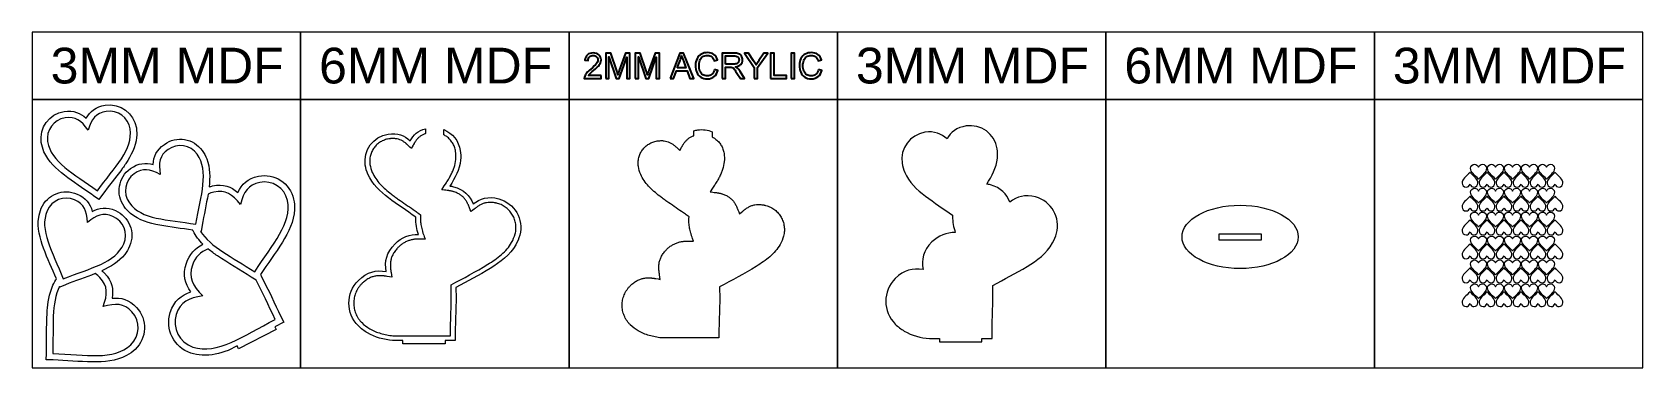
# Model space of a CAD drawing. Header units: millimetres. Extents: x -1524 to 1524, y -318 to 318.
import ezdxf

# ---------------------------------------------------------------- set-up
doc = ezdxf.new("R2010")
doc.units = ezdxf.units.MM
doc.header["$MEASUREMENT"] = 0
doc.layers.add('Camada 1', color=7, linetype='Continuous')
doc.styles.add('0', font='arial.ttf', dxfattribs={"height": 1})

msp = doc.modelspace()

# ---------------------------------------------------------------- texts
at = {"layer": 'Camada 1', "color": 142, "style": '0', "width": 1}
for s, p in [('3MM MDF', (-1489.0902, 220.7758)), ('6MM MDF', (-981.0903, 220.7758)), ('3MM MDF', (34.9095, 220.7758)), ('6MM MDF', (542.9094, 220.7758)), ('3MM MDF', (1050.9093, 220.7758))]:
    msp.add_text(s, height=67.67028, dxfattribs=at).set_placement(p)

# ---------------------------------------------------------------- linework, layer by layer
at = {"layer": 'Camada 1', "color": 142, "lineweight": 18}
for points in [[(-1523.9997, 190.0761), (-1015.9999, 190.0761), (-1015.9999, 317.9237), (-1523.9997, 317.9237), (-1523.9997, 190.0761)], [(-1015.9998, 190.0761), (-508, 190.0761), (-508, 317.9237), (-1015.9998, 317.9237), (-1015.9998, 190.0761)], [(-507.9999, 190.0761), (-0.0001, 190.0761), (-0.0001, 317.9237), (-507.9999, 317.9237), (-507.9999, 190.0761)], [(0, 190.0761), (507.9998, 190.0761), (507.9998, 317.9237), (0, 317.9237), (0, 190.0761)], [(507.9999, 190.0761), (1015.9997, 190.0761), (1015.9997, 317.9237), (507.9999, 317.9237), (507.9999, 190.0761)], [(1015.9998, 190.0761), (1523.9996, 190.0761), (1523.9996, 317.9237), (1015.9998, 317.9237), (1015.9998, 190.0761)], [(-1523.9997, -317.9237), (-1015.9999, -317.9237), (-1015.9999, 190.0761), (-1523.9997, 190.0761), (-1523.9997, -317.9237)], [(-1015.9998, -317.9237), (-508, -317.9237), (-508, 190.0761), (-1015.9998, 190.0761), (-1015.9998, -317.9237)], [(-507.9999, -317.9237), (-0.0001, -317.9237), (-0.0001, 190.0761), (-507.9999, 190.0761), (-507.9999, -317.9237)], [(0, -317.9237), (507.9998, -317.9237), (507.9998, 190.0761), (0, 190.0761), (0, -317.9237)], [(507.9999, -317.9237), (1015.9997, -317.9237), (1015.9997, 190.0761), (507.9999, 190.0761), (507.9999, -317.9237)], [(1015.9999, -317.9237), (1523.9997, -317.9237), (1523.9997, 190.0761), (1015.9999, 190.0761), (1015.9999, -317.9237)]]:
    msp.add_lwpolyline(points, close=True, dxfattribs=at)
at = {"layer": 'Camada 1', "color": 142}
for points, knots in [([(-447.3178, 236.014), (-447.3178, 236.014), (-447.3178, 230.3704), (-447.3178, 230.3704), (-447.3178, 230.3704), (-447.3178, 230.3704), (-479.1641, 230.3704), (-479.1641, 230.3704), (-479.1641, 230.3704), (-479.2089, 231.7925), (-478.9737, 233.1586), (-478.4698, 234.48), (-478.4698, 234.48), (-477.6524, 236.6411), (-476.3423, 238.7799), (-474.5395, 240.8738), (-474.5395, 240.8738), (-472.7366, 242.9678), (-470.1611, 245.3865), (-466.813, 248.13), (-466.813, 248.13), (-461.6061, 252.4187), (-458.0676, 255.8116), (-456.22, 258.3199), (-456.22, 258.3199), (-454.3612, 260.8281), (-453.4318, 263.2021), (-453.4318, 265.4416), (-453.4318, 265.4416), (-453.4318, 267.7819), (-454.2716, 269.7527), (-455.9513, 271.3652), (-455.9513, 271.3652), (-457.6309, 272.9664), (-459.8257, 273.7727), (-462.5243, 273.7727), (-462.5243, 273.7727), (-465.3797, 273.7727), (-467.6641, 272.9217), (-469.3773, 271.2196), (-469.3773, 271.2196), (-471.0906, 269.5288), (-471.9528, 267.1772), (-471.9752, 264.1651), (-471.9752, 264.1651), (-471.9752, 264.1651), (-478.0219, 264.7697), (-478.0219, 264.7697), (-478.0219, 264.7697), (-477.6076, 269.2936), (-476.0399, 272.7425), (-473.3301, 275.1164), (-473.3301, 275.1164), (-470.6091, 277.4903), (-466.9698, 278.6773), (-462.3899, 278.6773), (-462.3899, 278.6773), (-457.7765, 278.6773), (-454.1148, 277.4007), (-451.4274, 274.8365), (-451.4274, 274.8365), (-448.7288, 272.2722), (-447.385, 269.092), (-447.385, 265.3072), (-447.385, 265.3072), (-447.385, 263.3812), (-447.7769, 261.4888), (-448.572, 259.63), (-448.572, 259.63), (-449.3558, 257.76), (-450.666, 255.8004), (-452.4912, 253.74), (-452.4912, 253.74), (-454.3276, 251.6908), (-457.3622, 248.8578), (-461.5949, 245.2745), (-461.5949, 245.2745), (-465.1446, 242.296), (-467.4289, 240.2804), (-468.4367, 239.2166), (-468.4367, 239.2166), (-469.4445, 238.1528), (-470.2731, 237.089), (-470.9338, 236.014), (-470.9338, 236.014), (-470.9338, 236.014), (-447.3178, 236.014), (-447.3178, 236.014)], [0, 0, 0, 0, 0.043478261, 0.043478261, 0.043478261, 0.043478261, 0.086956522, 0.086956522, 0.086956522, 0.086956522, 0.130434783, 0.130434783, 0.130434783, 0.130434783, 0.173913043, 0.173913043, 0.173913043, 0.173913043, 0.217391304, 0.217391304, 0.217391304, 0.217391304, 0.260869565, 0.260869565, 0.260869565, 0.260869565, 0.304347826, 0.304347826, 0.304347826, 0.304347826, 0.347826087, 0.347826087, 0.347826087, 0.347826087, 0.391304348, 0.391304348, 0.391304348, 0.391304348, 0.434782609, 0.434782609, 0.434782609, 0.434782609, 0.47826087, 0.47826087, 0.47826087, 0.47826087, 0.52173913, 0.52173913, 0.52173913, 0.52173913, 0.565217391, 0.565217391, 0.565217391, 0.565217391, 0.608695652, 0.608695652, 0.608695652, 0.608695652, 0.652173913, 0.652173913, 0.652173913, 0.652173913, 0.695652174, 0.695652174, 0.695652174, 0.695652174, 0.739130435, 0.739130435, 0.739130435, 0.739130435, 0.782608696, 0.782608696, 0.782608696, 0.782608696, 0.826086957, 0.826086957, 0.826086957, 0.826086957, 0.869565217, 0.869565217, 0.869565217, 0.869565217, 0.913043478, 0.913043478, 0.913043478, 0.913043478, 1, 1, 1, 1]), ([(-438.7068, 230.3704), (-438.7068, 230.3704), (-438.7068, 278.4757), (-438.7068, 278.4757), (-438.7068, 278.4757), (-438.7068, 278.4757), (-429.1664, 278.4757), (-429.1664, 278.4757), (-429.1664, 278.4757), (-429.1664, 278.4757), (-417.7895, 244.4235), (-417.7895, 244.4235), (-417.7895, 244.4235), (-416.7369, 241.2546), (-415.9755, 238.8807), (-415.494, 237.3018), (-415.494, 237.3018), (-414.9453, 239.0486), (-414.0831, 241.6241), (-412.9185, 245.017), (-412.9185, 245.017), (-412.9185, 245.017), (-401.3401, 278.4757), (-401.3401, 278.4757), (-401.3401, 278.4757), (-401.3401, 278.4757), (-392.8187, 278.4757), (-392.8187, 278.4757), (-392.8187, 278.4757), (-392.8187, 278.4757), (-392.8187, 230.3704), (-392.8187, 230.3704), (-392.8187, 230.3704), (-392.8187, 230.3704), (-398.9326, 230.3704), (-398.9326, 230.3704), (-398.9326, 230.3704), (-398.9326, 230.3704), (-398.9326, 270.6149), (-398.9326, 270.6149), (-398.9326, 270.6149), (-398.9326, 270.6149), (-412.9745, 230.3704), (-412.9745, 230.3704), (-412.9745, 230.3704), (-412.9745, 230.3704), (-418.7077, 230.3704), (-418.7077, 230.3704), (-418.7077, 230.3704), (-418.7077, 230.3704), (-432.5929, 271.354), (-432.5929, 271.354), (-432.5929, 271.354), (-432.5929, 271.354), (-432.5929, 230.3704), (-432.5929, 230.3704), (-432.5929, 230.3704), (-432.5929, 230.3704), (-438.7068, 230.3704), (-438.7068, 230.3704)], [0, 0, 0, 0, 0.0625, 0.0625, 0.0625, 0.0625, 0.125, 0.125, 0.125, 0.125, 0.1875, 0.1875, 0.1875, 0.1875, 0.25, 0.25, 0.25, 0.25, 0.3125, 0.3125, 0.3125, 0.3125, 0.375, 0.375, 0.375, 0.375, 0.4375, 0.4375, 0.4375, 0.4375, 0.5, 0.5, 0.5, 0.5, 0.5625, 0.5625, 0.5625, 0.5625, 0.625, 0.625, 0.625, 0.625, 0.6875, 0.6875, 0.6875, 0.6875, 0.75, 0.75, 0.75, 0.75, 0.8125, 0.8125, 0.8125, 0.8125, 0.875, 0.875, 0.875, 0.875, 1, 1, 1, 1]), ([(-382.7407, 230.3704), (-382.7407, 230.3704), (-382.7407, 278.4757), (-382.7407, 278.4757), (-382.7407, 278.4757), (-382.7407, 278.4757), (-373.2003, 278.4757), (-373.2003, 278.4757), (-373.2003, 278.4757), (-373.2003, 278.4757), (-361.8234, 244.4235), (-361.8234, 244.4235), (-361.8234, 244.4235), (-360.7708, 241.2546), (-360.0094, 238.8807), (-359.5279, 237.3018), (-359.5279, 237.3018), (-358.9792, 239.0486), (-358.117, 241.6241), (-356.9524, 245.017), (-356.9524, 245.017), (-356.9524, 245.017), (-345.374, 278.4757), (-345.374, 278.4757), (-345.374, 278.4757), (-345.374, 278.4757), (-336.8526, 278.4757), (-336.8526, 278.4757), (-336.8526, 278.4757), (-336.8526, 278.4757), (-336.8526, 230.3704), (-336.8526, 230.3704), (-336.8526, 230.3704), (-336.8526, 230.3704), (-342.9665, 230.3704), (-342.9665, 230.3704), (-342.9665, 230.3704), (-342.9665, 230.3704), (-342.9665, 270.6149), (-342.9665, 270.6149), (-342.9665, 270.6149), (-342.9665, 270.6149), (-357.0084, 230.3704), (-357.0084, 230.3704), (-357.0084, 230.3704), (-357.0084, 230.3704), (-362.7416, 230.3704), (-362.7416, 230.3704), (-362.7416, 230.3704), (-362.7416, 230.3704), (-376.6268, 271.354), (-376.6268, 271.354), (-376.6268, 271.354), (-376.6268, 271.354), (-376.6268, 230.3704), (-376.6268, 230.3704), (-376.6268, 230.3704), (-376.6268, 230.3704), (-382.7407, 230.3704), (-382.7407, 230.3704)], [0, 0, 0, 0, 0.0625, 0.0625, 0.0625, 0.0625, 0.125, 0.125, 0.125, 0.125, 0.1875, 0.1875, 0.1875, 0.1875, 0.25, 0.25, 0.25, 0.25, 0.3125, 0.3125, 0.3125, 0.3125, 0.375, 0.375, 0.375, 0.375, 0.4375, 0.4375, 0.4375, 0.4375, 0.5, 0.5, 0.5, 0.5, 0.5625, 0.5625, 0.5625, 0.5625, 0.625, 0.625, 0.625, 0.625, 0.6875, 0.6875, 0.6875, 0.6875, 0.75, 0.75, 0.75, 0.75, 0.8125, 0.8125, 0.8125, 0.8125, 0.875, 0.875, 0.875, 0.875, 1, 1, 1, 1]), ([(-316.9543, 230.3704), (-316.9543, 230.3704), (-298.5005, 278.4757), (-298.5005, 278.4757), (-298.5005, 278.4757), (-298.5005, 278.4757), (-291.5019, 278.4757), (-291.5019, 278.4757), (-291.5019, 278.4757), (-291.5019, 278.4757), (-271.9171, 230.3704), (-271.9171, 230.3704), (-271.9171, 230.3704), (-271.9171, 230.3704), (-279.162, 230.3704), (-279.162, 230.3704), (-279.162, 230.3704), (-279.162, 230.3704), (-284.7273, 244.9498), (-284.7273, 244.9498), (-284.7273, 244.9498), (-284.7273, 244.9498), (-304.9839, 244.9498), (-304.9839, 244.9498), (-304.9839, 244.9498), (-304.9839, 244.9498), (-310.2021, 230.3704), (-310.2021, 230.3704), (-310.2021, 230.3704), (-310.2021, 230.3704), (-316.9543, 230.3704), (-316.9543, 230.3704)], [0, 0, 0, 0, 0.111111111, 0.111111111, 0.111111111, 0.111111111, 0.222222222, 0.222222222, 0.222222222, 0.222222222, 0.333333333, 0.333333333, 0.333333333, 0.333333333, 0.444444444, 0.444444444, 0.444444444, 0.444444444, 0.555555556, 0.555555556, 0.555555556, 0.555555556, 0.666666667, 0.666666667, 0.666666667, 0.666666667, 0.777777778, 0.777777778, 0.777777778, 0.777777778, 1, 1, 1, 1]), ([(-232.602, 247.2453), (-232.602, 247.2453), (-226.2193, 245.6329), (-226.2193, 245.6329), (-226.2193, 245.6329), (-227.5518, 240.4035), (-229.9481, 236.4284), (-233.4082, 233.6849), (-233.4082, 233.6849), (-236.8683, 230.9415), (-241.1011, 229.5642), (-246.1064, 229.5642), (-246.1064, 229.5642), (-251.2798, 229.5642), (-255.4901, 230.6167), (-258.7374, 232.7331), (-258.7374, 232.7331), (-261.9848, 234.8383), (-264.4483, 237.8953), (-266.1391, 241.8928), (-266.1391, 241.8928), (-267.83, 245.9016), (-268.681, 250.1903), (-268.681, 254.7814), (-268.681, 254.7814), (-268.681, 259.7868), (-267.7292, 264.1539), (-265.8144, 267.8827), (-265.8144, 267.8827), (-263.8996, 271.6115), (-261.1785, 274.4445), (-257.6513, 276.3817), (-257.6513, 276.3817), (-254.124, 278.319), (-250.2384, 279.282), (-246.0056, 279.282), (-246.0056, 279.282), (-241.1906, 279.282), (-237.1483, 278.0614), (-233.8785, 275.6091), (-233.8785, 275.6091), (-230.5976, 273.1568), (-228.3133, 269.7191), (-227.0255, 265.2848), (-227.0255, 265.2848), (-227.0255, 265.2848), (-233.2739, 263.8067), (-233.2739, 263.8067), (-233.2739, 263.8067), (-234.3824, 267.3004), (-236.0061, 269.8535), (-238.1225, 271.4436), (-238.1225, 271.4436), (-240.2388, 273.0448), (-242.9039, 273.8399), (-246.1176, 273.8399), (-246.1176, 273.8399), (-249.8017, 273.8399), (-252.8922, 272.9553), (-255.3669, 271.186), (-255.3669, 271.186), (-257.8416, 269.4168), (-259.5885, 267.0317), (-260.5851, 264.0531), (-260.5851, 264.0531), (-261.5928, 261.0633), (-262.0967, 257.9839), (-262.0967, 254.815), (-262.0967, 254.815), (-262.0967, 250.7278), (-261.5033, 247.1558), (-260.3163, 244.11), (-260.3163, 244.11), (-259.1294, 241.053), (-257.2817, 238.7799), (-254.7734, 237.2682), (-254.7734, 237.2682), (-252.2652, 235.7565), (-249.5553, 235.0062), (-246.6327, 235.0062), (-246.6327, 235.0062), (-243.0719, 235.0062), (-240.0709, 236.0364), (-237.6074, 238.0856), (-237.6074, 238.0856), (-235.1439, 240.146), (-233.4754, 243.1918), (-232.602, 247.2453)], [0, 0, 0, 0, 0.043478261, 0.043478261, 0.043478261, 0.043478261, 0.086956522, 0.086956522, 0.086956522, 0.086956522, 0.130434783, 0.130434783, 0.130434783, 0.130434783, 0.173913043, 0.173913043, 0.173913043, 0.173913043, 0.217391304, 0.217391304, 0.217391304, 0.217391304, 0.260869565, 0.260869565, 0.260869565, 0.260869565, 0.304347826, 0.304347826, 0.304347826, 0.304347826, 0.347826087, 0.347826087, 0.347826087, 0.347826087, 0.391304348, 0.391304348, 0.391304348, 0.391304348, 0.434782609, 0.434782609, 0.434782609, 0.434782609, 0.47826087, 0.47826087, 0.47826087, 0.47826087, 0.52173913, 0.52173913, 0.52173913, 0.52173913, 0.565217391, 0.565217391, 0.565217391, 0.565217391, 0.608695652, 0.608695652, 0.608695652, 0.608695652, 0.652173913, 0.652173913, 0.652173913, 0.652173913, 0.695652174, 0.695652174, 0.695652174, 0.695652174, 0.739130435, 0.739130435, 0.739130435, 0.739130435, 0.782608696, 0.782608696, 0.782608696, 0.782608696, 0.826086957, 0.826086957, 0.826086957, 0.826086957, 0.869565217, 0.869565217, 0.869565217, 0.869565217, 0.913043478, 0.913043478, 0.913043478, 0.913043478, 1, 1, 1, 1]), ([(-218.213, 230.3704), (-218.213, 230.3704), (-218.213, 278.4757), (-218.213, 278.4757), (-218.213, 278.4757), (-218.213, 278.4757), (-196.8926, 278.4757), (-196.8926, 278.4757), (-196.8926, 278.4757), (-192.6039, 278.4757), (-189.3453, 278.039), (-187.117, 277.1768), (-187.117, 277.1768), (-184.8886, 276.3146), (-183.1082, 274.7917), (-181.7757, 272.6081), (-181.7757, 272.6081), (-180.4431, 270.4246), (-179.7825, 268.0059), (-179.7825, 265.3632), (-179.7825, 265.3632), (-179.7825, 261.9479), (-180.8911, 259.0701), (-183.097, 256.7298), (-183.097, 256.7298), (-185.303, 254.3895), (-188.7071, 252.9114), (-193.3205, 252.2731), (-193.3205, 252.2731), (-191.6297, 251.4669), (-190.3531, 250.6606), (-189.4797, 249.8768), (-189.4797, 249.8768), (-187.6209, 248.1747), (-185.8628, 246.036), (-184.2168, 243.4717), (-184.2168, 243.4717), (-184.2168, 243.4717), (-175.8969, 230.3704), (-175.8969, 230.3704), (-175.8969, 230.3704), (-175.8969, 230.3704), (-183.8473, 230.3704), (-183.8473, 230.3704), (-183.8473, 230.3704), (-183.8473, 230.3704), (-190.2075, 240.3811), (-190.2075, 240.3811), (-190.2075, 240.3811), (-192.0552, 243.2813), (-193.5892, 245.4873), (-194.7874, 247.0214), (-194.7874, 247.0214), (-195.9968, 248.5555), (-197.0717, 249.6192), (-198.0235, 250.2351), (-198.0235, 250.2351), (-198.9641, 250.8398), (-199.9383, 251.2653), (-200.9237, 251.5117), (-200.9237, 251.5117), (-201.6404, 251.6572), (-202.8162, 251.7356), (-204.4622, 251.7356), (-204.4622, 251.7356), (-204.4622, 251.7356), (-211.8303, 251.7356), (-211.8303, 251.7356), (-211.8303, 251.7356), (-211.8303, 251.7356), (-211.8303, 230.3704), (-211.8303, 230.3704), (-211.8303, 230.3704), (-211.8303, 230.3704), (-218.213, 230.3704), (-218.213, 230.3704)], [0, 0, 0, 0, 0.05, 0.05, 0.05, 0.05, 0.1, 0.1, 0.1, 0.1, 0.15, 0.15, 0.15, 0.15, 0.2, 0.2, 0.2, 0.2, 0.25, 0.25, 0.25, 0.25, 0.3, 0.3, 0.3, 0.3, 0.35, 0.35, 0.35, 0.35, 0.4, 0.4, 0.4, 0.4, 0.45, 0.45, 0.45, 0.45, 0.5, 0.5, 0.5, 0.5, 0.55, 0.55, 0.55, 0.55, 0.6, 0.6, 0.6, 0.6, 0.65, 0.65, 0.65, 0.65, 0.7, 0.7, 0.7, 0.7, 0.75, 0.75, 0.75, 0.75, 0.8, 0.8, 0.8, 0.8, 0.85, 0.85, 0.85, 0.85, 0.9, 0.9, 0.9, 0.9, 1, 1, 1, 1]), ([(-157.4766, 230.3704), (-157.4766, 230.3704), (-157.4766, 250.7502), (-157.4766, 250.7502), (-157.4766, 250.7502), (-157.4766, 250.7502), (-176.02, 278.4757), (-176.02, 278.4757), (-176.02, 278.4757), (-176.02, 278.4757), (-168.3608, 278.4757), (-168.3608, 278.4757), (-168.3608, 278.4757), (-168.3608, 278.4757), (-158.854, 263.9187), (-158.854, 263.9187), (-158.854, 263.9187), (-157.0847, 261.2201), (-155.4387, 258.5214), (-153.9382, 255.8228), (-153.9382, 255.8228), (-152.4713, 258.3423), (-150.6908, 261.1641), (-148.6193, 264.2994), (-148.6193, 264.2994), (-148.6193, 264.2994), (-139.3028, 278.4757), (-139.3028, 278.4757), (-139.3028, 278.4757), (-139.3028, 278.4757), (-131.8787, 278.4757), (-131.8787, 278.4757), (-131.8787, 278.4757), (-131.8787, 278.4757), (-151.094, 250.7502), (-151.094, 250.7502), (-151.094, 250.7502), (-151.094, 250.7502), (-151.094, 230.3704), (-151.094, 230.3704), (-151.094, 230.3704), (-151.094, 230.3704), (-157.4766, 230.3704), (-157.4766, 230.3704)], [0, 0, 0, 0, 0.083333333, 0.083333333, 0.083333333, 0.083333333, 0.166666667, 0.166666667, 0.166666667, 0.166666667, 0.25, 0.25, 0.25, 0.25, 0.333333333, 0.333333333, 0.333333333, 0.333333333, 0.416666667, 0.416666667, 0.416666667, 0.416666667, 0.5, 0.5, 0.5, 0.5, 0.583333333, 0.583333333, 0.583333333, 0.583333333, 0.666666667, 0.666666667, 0.666666667, 0.666666667, 0.75, 0.75, 0.75, 0.75, 0.833333333, 0.833333333, 0.833333333, 0.833333333, 1, 1, 1, 1]), ([(-126.4926, 230.3704), (-126.4926, 230.3704), (-126.4926, 278.4757), (-126.4926, 278.4757), (-126.4926, 278.4757), (-126.4926, 278.4757), (-120.11, 278.4757), (-120.11, 278.4757), (-120.11, 278.4757), (-120.11, 278.4757), (-120.11, 236.014), (-120.11, 236.014), (-120.11, 236.014), (-120.11, 236.014), (-96.4605, 236.014), (-96.4605, 236.014), (-96.4605, 236.014), (-96.4605, 236.014), (-96.4605, 230.3704), (-96.4605, 230.3704), (-96.4605, 230.3704), (-96.4605, 230.3704), (-126.4926, 230.3704), (-126.4926, 230.3704)], [0, 0, 0, 0, 0.142857143, 0.142857143, 0.142857143, 0.142857143, 0.285714286, 0.285714286, 0.285714286, 0.285714286, 0.428571429, 0.428571429, 0.428571429, 0.428571429, 0.571428571, 0.571428571, 0.571428571, 0.571428571, 0.714285714, 0.714285714, 0.714285714, 0.714285714, 1, 1, 1, 1]), ([(-87.7823, 230.3704), (-87.7823, 230.3704), (-87.7823, 278.4757), (-87.7823, 278.4757), (-87.7823, 278.4757), (-87.7823, 278.4757), (-81.3996, 278.4757), (-81.3996, 278.4757), (-81.3996, 278.4757), (-81.3996, 278.4757), (-81.3996, 230.3704), (-81.3996, 230.3704), (-81.3996, 230.3704), (-81.3996, 230.3704), (-87.7823, 230.3704), (-87.7823, 230.3704)], [0, 0, 0, 0, 0.2, 0.2, 0.2, 0.2, 0.4, 0.4, 0.4, 0.4, 0.6, 0.6, 0.6, 0.6, 1, 1, 1, 1]), ([(-35.9257, 247.2453), (-35.9257, 247.2453), (-29.543, 245.6329), (-29.543, 245.6329), (-29.543, 245.6329), (-30.8755, 240.4035), (-33.2718, 236.4284), (-36.7319, 233.6849), (-36.7319, 233.6849), (-40.192, 230.9415), (-44.4248, 229.5642), (-49.4301, 229.5642), (-49.4301, 229.5642), (-54.6035, 229.5642), (-58.8138, 230.6167), (-62.0611, 232.7331), (-62.0611, 232.7331), (-65.3085, 234.8383), (-67.772, 237.8953), (-69.4628, 241.8928), (-69.4628, 241.8928), (-71.1537, 245.9016), (-72.0047, 250.1903), (-72.0047, 254.7814), (-72.0047, 254.7814), (-72.0047, 259.7868), (-71.0529, 264.1539), (-69.1381, 267.8827), (-69.1381, 267.8827), (-67.2233, 271.6115), (-64.5022, 274.4445), (-60.975, 276.3817), (-60.975, 276.3817), (-57.4477, 278.319), (-53.5621, 279.282), (-49.3293, 279.282), (-49.3293, 279.282), (-44.5143, 279.282), (-40.472, 278.0614), (-37.2022, 275.6091), (-37.2022, 275.6091), (-33.9213, 273.1568), (-31.637, 269.7191), (-30.3492, 265.2848), (-30.3492, 265.2848), (-30.3492, 265.2848), (-36.5976, 263.8067), (-36.5976, 263.8067), (-36.5976, 263.8067), (-37.7061, 267.3004), (-39.3298, 269.8535), (-41.4462, 271.4436), (-41.4462, 271.4436), (-43.5625, 273.0448), (-46.2276, 273.8399), (-49.4413, 273.8399), (-49.4413, 273.8399), (-53.1254, 273.8399), (-56.2159, 272.9553), (-58.6906, 271.186), (-58.6906, 271.186), (-61.1653, 269.4168), (-62.9122, 267.0317), (-63.9088, 264.0531), (-63.9088, 264.0531), (-64.9165, 261.0633), (-65.4204, 257.9839), (-65.4204, 254.815), (-65.4204, 254.815), (-65.4204, 250.7278), (-64.827, 247.1558), (-63.64, 244.11), (-63.64, 244.11), (-62.4531, 241.053), (-60.6054, 238.7799), (-58.0971, 237.2682), (-58.0971, 237.2682), (-55.5889, 235.7565), (-52.879, 235.0062), (-49.9564, 235.0062), (-49.9564, 235.0062), (-46.3956, 235.0062), (-43.3946, 236.0364), (-40.9311, 238.0856), (-40.9311, 238.0856), (-38.4676, 240.146), (-36.7991, 243.1918), (-35.9257, 247.2453)], [0, 0, 0, 0, 0.043478261, 0.043478261, 0.043478261, 0.043478261, 0.086956522, 0.086956522, 0.086956522, 0.086956522, 0.130434783, 0.130434783, 0.130434783, 0.130434783, 0.173913043, 0.173913043, 0.173913043, 0.173913043, 0.217391304, 0.217391304, 0.217391304, 0.217391304, 0.260869565, 0.260869565, 0.260869565, 0.260869565, 0.304347826, 0.304347826, 0.304347826, 0.304347826, 0.347826087, 0.347826087, 0.347826087, 0.347826087, 0.391304348, 0.391304348, 0.391304348, 0.391304348, 0.434782609, 0.434782609, 0.434782609, 0.434782609, 0.47826087, 0.47826087, 0.47826087, 0.47826087, 0.52173913, 0.52173913, 0.52173913, 0.52173913, 0.565217391, 0.565217391, 0.565217391, 0.565217391, 0.608695652, 0.608695652, 0.608695652, 0.608695652, 0.652173913, 0.652173913, 0.652173913, 0.652173913, 0.695652174, 0.695652174, 0.695652174, 0.695652174, 0.739130435, 0.739130435, 0.739130435, 0.739130435, 0.782608696, 0.782608696, 0.782608696, 0.782608696, 0.826086957, 0.826086957, 0.826086957, 0.826086957, 0.869565217, 0.869565217, 0.869565217, 0.869565217, 0.913043478, 0.913043478, 0.913043478, 0.913043478, 1, 1, 1, 1]), ([(-303.1139, 250.1231), (-303.1139, 250.1231), (-286.7205, 250.1231), (-286.7205, 250.1231), (-286.7205, 250.1231), (-286.7205, 250.1231), (-291.7371, 263.4596), (-291.7371, 263.4596), (-291.7371, 263.4596), (-293.2487, 267.5132), (-294.3909, 270.8613), (-295.186, 273.5039), (-295.186, 273.5039), (-295.8466, 270.3686), (-296.7312, 267.2892), (-297.8398, 264.2434), (-297.8398, 264.2434), (-297.8398, 264.2434), (-303.1139, 250.1231), (-303.1139, 250.1231)], [0, 0, 0, 0, 0.166666667, 0.166666667, 0.166666667, 0.166666667, 0.333333333, 0.333333333, 0.333333333, 0.333333333, 0.5, 0.5, 0.5, 0.5, 0.666666667, 0.666666667, 0.666666667, 0.666666667, 1, 1, 1, 1]), ([(-211.8303, 257.2449), (-211.8303, 257.2449), (-198.1691, 257.2449), (-198.1691, 257.2449), (-198.1691, 257.2449), (-195.2577, 257.2449), (-192.9958, 257.5472), (-191.3609, 258.1519), (-191.3609, 258.1519), (-189.726, 258.7454), (-188.4831, 259.7084), (-187.6433, 261.0409), (-187.6433, 261.0409), (-186.7922, 262.3622), (-186.3667, 263.7955), (-186.3667, 265.352), (-186.3667, 265.352), (-186.3667, 267.6251), (-187.1842, 269.5064), (-188.8302, 270.9733), (-188.8302, 270.9733), (-190.4763, 272.4402), (-193.0742, 273.168), (-196.6238, 273.168), (-196.6238, 273.168), (-196.6238, 273.168), (-211.8303, 273.168), (-211.8303, 273.168), (-211.8303, 273.168), (-211.8303, 273.168), (-211.8303, 257.2449), (-211.8303, 257.2449)], [0, 0, 0, 0, 0.111111111, 0.111111111, 0.111111111, 0.111111111, 0.222222222, 0.222222222, 0.222222222, 0.222222222, 0.333333333, 0.333333333, 0.333333333, 0.333333333, 0.444444444, 0.444444444, 0.444444444, 0.444444444, 0.555555556, 0.555555556, 0.555555556, 0.555555556, 0.666666667, 0.666666667, 0.666666667, 0.666666667, 0.777777778, 0.777777778, 0.777777778, 0.777777778, 1, 1, 1, 1])]:
    msp.add_open_spline(points, degree=3, knots=knots, dxfattribs=at)
at = {"layer": 'Camada 1', "color": 250, "lineweight": 20}
for points, knots in [([(-1463.6793, 167.4993), (-1491.7641, 163.1866), (-1511.0605, 136.8888), (-1506.7479, 108.8039), (-1506.7479, 108.8039), (-1505.833, 102.8459), (-1504.1633, 97.0676), (-1501.7762, 91.5333), (-1501.7762, 91.5333), (-1493.7936, 73.0264), (-1478.515, 58.8609), (-1462.8361, 46.7814), (-1462.8361, 46.7814), (-1446.2365, 33.9927), (-1428.4018, 22.6737), (-1411.3594, 10.4017), (-1411.3594, 10.4017), (-1410.1696, 9.545), (-1408.9837, 8.6836), (-1407.8024, 7.8168), (-1407.8024, 7.8168), (-1407.8024, 7.8168), (-1398.1275, 0.7178), (-1398.1275, 0.7178), (-1398.1275, 0.7178), (-1398.1275, 0.7178), (-1391.0284, 10.3926), (-1391.0284, 10.3926), (-1391.0284, 10.3926), (-1379.2545, 26.4385), (-1366.3771, 41.7737), (-1354.6647, 57.8503), (-1354.6647, 57.8503), (-1353.1628, 59.9118), (-1351.68, 61.9855), (-1350.2212, 64.0745), (-1350.2212, 64.0745), (-1349.0178, 65.7977), (-1347.8258, 67.542), (-1346.6538, 69.3075), (-1346.6538, 69.3075), (-1336.7894, 84.1674), (-1328.3456, 100.5279), (-1326.5027, 118.4483), (-1326.5027, 118.4483), (-1325.8861, 124.4438), (-1326.0271, 130.4567), (-1326.942, 136.4147), (-1326.942, 136.4147), (-1331.2547, 164.4995), (-1357.5525, 183.7959), (-1385.6374, 179.4833), (-1385.6374, 179.4833), (-1403.7068, 176.7086), (-1414.4358, 167.9356), (-1421.8175, 154.9258), (-1421.8175, 154.9258), (-1432.7734, 165.1042), (-1445.6713, 170.2645), (-1463.6793, 167.4993)], [0, 0, 0, 0, 0.0625, 0.0625, 0.0625, 0.0625, 0.125, 0.125, 0.125, 0.125, 0.1875, 0.1875, 0.1875, 0.1875, 0.25, 0.25, 0.25, 0.25, 0.3125, 0.3125, 0.3125, 0.3125, 0.375, 0.375, 0.375, 0.375, 0.4375, 0.4375, 0.4375, 0.4375, 0.5, 0.5, 0.5, 0.5, 0.5625, 0.5625, 0.5625, 0.5625, 0.625, 0.625, 0.625, 0.625, 0.6875, 0.6875, 0.6875, 0.6875, 0.75, 0.75, 0.75, 0.75, 0.8125, 0.8125, 0.8125, 0.8125, 0.875, 0.875, 0.875, 0.875, 1, 1, 1, 1]), ([(-1494.8869, 110.6253), (-1498.1945, 132.1649), (-1483.3975, 152.3307), (-1461.8579, 155.6383), (-1461.8579, 155.6383), (-1442.3474, 158.6343), (-1431.0942, 150.3771), (-1418.3429, 132.3646), (-1418.3429, 132.3646), (-1411.5838, 153.3731), (-1403.3266, 164.6263), (-1383.816, 167.6223), (-1383.816, 167.6223), (-1362.2764, 170.9299), (-1342.1106, 156.1329), (-1338.803, 134.5933), (-1338.803, 134.5933), (-1332.811, 95.5724), (-1367.6743, 62.5046), (-1400.7033, 17.4917), (-1400.7033, 17.4917), (-1445.7162, 50.5206), (-1488.8949, 71.6044), (-1494.8869, 110.6253)], [0, 0, 0, 0, 0.142857143, 0.142857143, 0.142857143, 0.142857143, 0.285714286, 0.285714286, 0.285714286, 0.285714286, 0.428571429, 0.428571429, 0.428571429, 0.428571429, 0.571428571, 0.571428571, 0.571428571, 0.571428571, 0.714285714, 0.714285714, 0.714285714, 0.714285714, 1, 1, 1, 1]), ([(-1136.2683, -276.4821), (-1136.2683, -276.4821), (-1133.5524, -281.8322), (-1133.5524, -281.8322), (-1133.5524, -281.8322), (-1133.5524, -281.8322), (-1062.2173, -245.6203), (-1062.2173, -245.6203), (-1062.2173, -245.6203), (-1062.2173, -245.6203), (-1064.9332, -240.2702), (-1064.9332, -240.2702), (-1064.9332, -240.2702), (-1064.9332, -240.2702), (-1047.8038, -231.5748), (-1047.8038, -231.5748), (-1047.8038, -231.5748), (-1047.8038, -231.5748), (-1053.2356, -220.8745), (-1053.2356, -220.8745), (-1053.2356, -220.8745), (-1065.8484, -196.028), (-1076.674, -170.126), (-1089.8427, -145.6235), (-1089.8427, -145.6235), (-1090.6055, -144.2041), (-1091.3801, -142.7844), (-1092.1676, -141.3666), (-1092.1676, -141.3666), (-1078.6201, -120.6587), (-1063.5594, -100.8058), (-1050.5771, -79.7922), (-1050.5771, -79.7922), (-1039.0509, -61.1355), (-1028.6892, -40.4116), (-1027.656, -18.1013), (-1027.656, -18.1013), (-1027.349, -11.4718), (-1027.8757, -4.8709), (-1029.25, 1.6227), (-1029.25, 1.6227), (-1035.6549, 31.8843), (-1065.7073, 51.4375), (-1095.9689, 45.0326), (-1095.9689, 45.0326), (-1116.2896, 40.7317), (-1127.5187, 29.8874), (-1134.7426, 14.3622), (-1134.7426, 14.3622), (-1147.6371, 25.6293), (-1162.2969, 30.9943), (-1182.6175, 26.6934), (-1182.6175, 26.6934), (-1184.9083, 26.2086), (-1187.1379, 25.5882), (-1189.2992, 24.8425), (-1189.2992, 24.8425), (-1187.2295, 42.5579), (-1187.1059, 60.9686), (-1193.5744, 77.7822), (-1193.5744, 77.7822), (-1195.7384, 83.4074), (-1198.5859, 88.7052), (-1202.0985, 93.6038), (-1202.0985, 93.6038), (-1218.6566, 116.6946), (-1250.8405, 121.9973), (-1273.9314, 105.4392), (-1273.9314, 105.4392), (-1288.7877, 94.786), (-1294.3837, 82.1067), (-1295.077, 67.1646), (-1295.077, 67.1646), (-1309.4535, 71.2814), (-1323.2902, 70.0446), (-1338.0961, 59.4276), (-1338.0961, 59.4276), (-1361.1868, 42.8695), (-1366.4895, 10.6855), (-1349.9315, -12.4054), (-1349.9315, -12.4054), (-1346.4188, -17.3039), (-1342.3144, -21.7006), (-1337.6807, -25.5549), (-1337.6807, -25.5549), (-1322.1856, -38.4441), (-1302.1498, -44.1595), (-1282.7013, -47.8336), (-1282.7013, -47.8336), (-1262.1108, -51.7234), (-1241.0843, -53.7437), (-1220.3328, -56.9722), (-1220.3328, -56.9722), (-1220.0603, -57.5523), (-1219.7805, -58.1296), (-1219.4935, -58.704), (-1219.4935, -58.704), (-1214.7845, -68.1273), (-1208.321, -76.3873), (-1200.9069, -83.7845), (-1200.9069, -83.7845), (-1215.2945, -90.7656), (-1226.9398, -103.3521), (-1232.2926, -119.742), (-1232.2926, -119.742), (-1239.5115, -141.8465), (-1234.9372, -158.588), (-1223.5507, -174.1784), (-1223.5507, -174.1784), (-1241.944, -180.0431), (-1255.5179, -190.8578), (-1262.7368, -212.9622), (-1262.7368, -212.9622), (-1273.1955, -244.9867), (-1255.6917, -279.468), (-1223.6672, -289.9268), (-1223.6672, -289.9268), (-1216.7852, -292.1744), (-1209.6886, -293.5148), (-1202.463, -293.9548), (-1202.463, -293.9548), (-1185.6622, -294.9777), (-1169.1336, -291.0831), (-1153.3977, -285.1775), (-1153.3977, -285.1775), (-1153.3977, -285.1775), (-1136.2683, -276.4821), (-1136.2683, -276.4821)], [0, 0, 0, 0, 0.03030303, 0.03030303, 0.03030303, 0.03030303, 0.060606061, 0.060606061, 0.060606061, 0.060606061, 0.090909091, 0.090909091, 0.090909091, 0.090909091, 0.121212121, 0.121212121, 0.121212121, 0.121212121, 0.151515152, 0.151515152, 0.151515152, 0.151515152, 0.181818182, 0.181818182, 0.181818182, 0.181818182, 0.212121212, 0.212121212, 0.212121212, 0.212121212, 0.242424242, 0.242424242, 0.242424242, 0.242424242, 0.272727273, 0.272727273, 0.272727273, 0.272727273, 0.303030303, 0.303030303, 0.303030303, 0.303030303, 0.333333333, 0.333333333, 0.333333333, 0.333333333, 0.363636364, 0.363636364, 0.363636364, 0.363636364, 0.393939394, 0.393939394, 0.393939394, 0.393939394, 0.424242424, 0.424242424, 0.424242424, 0.424242424, 0.454545455, 0.454545455, 0.454545455, 0.454545455, 0.484848485, 0.484848485, 0.484848485, 0.484848485, 0.515151515, 0.515151515, 0.515151515, 0.515151515, 0.545454545, 0.545454545, 0.545454545, 0.545454545, 0.575757576, 0.575757576, 0.575757576, 0.575757576, 0.606060606, 0.606060606, 0.606060606, 0.606060606, 0.636363636, 0.636363636, 0.636363636, 0.636363636, 0.666666667, 0.666666667, 0.666666667, 0.666666667, 0.696969697, 0.696969697, 0.696969697, 0.696969697, 0.727272727, 0.727272727, 0.727272727, 0.727272727, 0.757575758, 0.757575758, 0.757575758, 0.757575758, 0.787878788, 0.787878788, 0.787878788, 0.787878788, 0.818181818, 0.818181818, 0.818181818, 0.818181818, 0.848484848, 0.848484848, 0.848484848, 0.848484848, 0.878787879, 0.878787879, 0.878787879, 0.878787879, 0.909090909, 0.909090909, 0.909090909, 0.909090909, 0.939393939, 0.939393939, 0.939393939, 0.939393939, 1, 1, 1, 1]), ([(302.1561, 97.1402), (303.071, 91.1822), (303.212, 85.1693), (302.5954, 79.1738), (302.5954, 79.1738), (300.7525, 61.2534), (292.3087, 44.8927), (282.4443, 30.033), (282.4443, 30.033), (284.7091, 29.7196), (286.978, 29.2636), (289.2401, 28.659), (289.2401, 28.659), (309.3067, 23.2959), (319.9502, 11.8763), (326.3481, -4.0071), (326.3481, -4.0071), (339.817, 6.5666), (354.7385, 11.1536), (374.8051, 5.7905), (374.8051, 5.7905), (404.6882, -2.1962), (422.6348, -33.2348), (414.6481, -63.1179), (414.6481, -63.1179), (412.9343, -69.5302), (410.416, -75.6546), (407.1414, -81.4271), (407.1414, -81.4271), (396.1214, -100.8533), (377.5014, -114.6423), (358.7786, -126.061), (358.7786, -126.061), (337.6907, -138.9222), (315.2748, -149.8076), (293.8212, -162.1403), (293.8212, -162.1403), (293.8816, -163.761), (293.9297, -165.3776), (293.9674, -166.9885), (293.9674, -166.9885), (294.6187, -194.7979), (292.5473, -222.7947), (292.5473, -250.6592), (292.5473, -250.6592), (292.5473, -250.6592), (292.5473, -262.6592), (292.5473, -262.6592), (292.5473, -262.6592), (292.5473, -262.6592), (273.3372, -262.6592), (273.3372, -262.6592), (273.3372, -262.6592), (273.3372, -262.6592), (273.3372, -268.6592), (273.3372, -268.6592), (273.3372, -268.6592), (273.3372, -268.6592), (193.3372, -268.6592), (193.3372, -268.6592), (193.3372, -268.6592), (193.3372, -268.6592), (193.3372, -262.6592), (193.3372, -262.6592), (193.3372, -262.6592), (193.3372, -262.6592), (174.1272, -262.6592), (174.1272, -262.6592), (174.1272, -262.6592), (157.4225, -260.8023), (140.9213, -256.7935), (126.4032, -248.2765), (126.4032, -248.2765), (120.1594, -244.6135), (114.4382, -240.206), (109.3189, -235.0867), (109.3189, -235.0867), (85.4972, -211.2649), (85.4972, -172.5952), (109.3189, -148.7734), (109.3189, -148.7734), (125.7615, -132.3308), (142.7604, -128.8316), (161.8162, -131.9279), (161.8162, -131.9279), (158.7199, -112.872), (162.2191, -95.8732), (178.6617, -79.4305), (178.6617, -79.4305), (190.8536, -67.2387), (206.9348, -61.2867), (222.924, -61.5743), (222.924, -61.5743), (219.6613, -51.6223), (217.6367, -41.3313), (217.7032, -30.7971), (217.7032, -30.7971), (217.7073, -30.1556), (217.7191, -29.5141), (217.7387, -28.8729), (217.7387, -28.8729), (200.6963, -16.601), (182.8616, -5.2819), (166.262, 7.5069), (166.262, 7.5069), (150.5831, 19.5864), (135.3045, 33.7519), (127.3219, 52.2588), (127.3219, 52.2588), (124.9348, 57.7931), (123.2651, 63.5714), (122.3502, 69.5294), (122.3502, 69.5294), (118.0376, 97.6143), (137.334, 123.9121), (165.4188, 128.2248), (165.4188, 128.2248), (183.4268, 130.99), (196.3247, 125.8297), (207.2805, 115.6513), (207.2805, 115.6513), (214.6622, 128.6611), (225.3913, 137.4341), (243.4607, 140.2088), (243.4607, 140.2088), (271.5456, 144.5214), (297.8434, 125.225), (302.1561, 97.1402)], [0, 0, 0, 0, 0.03030303, 0.03030303, 0.03030303, 0.03030303, 0.060606061, 0.060606061, 0.060606061, 0.060606061, 0.090909091, 0.090909091, 0.090909091, 0.090909091, 0.121212121, 0.121212121, 0.121212121, 0.121212121, 0.151515152, 0.151515152, 0.151515152, 0.151515152, 0.181818182, 0.181818182, 0.181818182, 0.181818182, 0.212121212, 0.212121212, 0.212121212, 0.212121212, 0.242424242, 0.242424242, 0.242424242, 0.242424242, 0.272727273, 0.272727273, 0.272727273, 0.272727273, 0.303030303, 0.303030303, 0.303030303, 0.303030303, 0.333333333, 0.333333333, 0.333333333, 0.333333333, 0.363636364, 0.363636364, 0.363636364, 0.363636364, 0.393939394, 0.393939394, 0.393939394, 0.393939394, 0.424242424, 0.424242424, 0.424242424, 0.424242424, 0.454545455, 0.454545455, 0.454545455, 0.454545455, 0.484848485, 0.484848485, 0.484848485, 0.484848485, 0.515151515, 0.515151515, 0.515151515, 0.515151515, 0.545454545, 0.545454545, 0.545454545, 0.545454545, 0.575757576, 0.575757576, 0.575757576, 0.575757576, 0.606060606, 0.606060606, 0.606060606, 0.606060606, 0.636363636, 0.636363636, 0.636363636, 0.636363636, 0.666666667, 0.666666667, 0.666666667, 0.666666667, 0.696969697, 0.696969697, 0.696969697, 0.696969697, 0.727272727, 0.727272727, 0.727272727, 0.727272727, 0.757575758, 0.757575758, 0.757575758, 0.757575758, 0.787878788, 0.787878788, 0.787878788, 0.787878788, 0.818181818, 0.818181818, 0.818181818, 0.818181818, 0.848484848, 0.848484848, 0.848484848, 0.848484848, 0.878787879, 0.878787879, 0.878787879, 0.878787879, 0.909090909, 0.909090909, 0.909090909, 0.909090909, 0.939393939, 0.939393939, 0.939393939, 0.939393939, 1, 1, 1, 1]), ([(-1211.8503, 86.6108), (-1188.8446, 54.5286), (-1204.9636, 9.2615), (-1214.0402, -45.8266), (-1214.0402, -45.8266), (-1269.1283, -36.7501), (-1317.1738, -37.4947), (-1340.1796, -5.4124), (-1340.1796, -5.4124), (-1352.8788, 12.2971), (-1348.8125, 36.9765), (-1331.1031, 49.6757), (-1331.1031, 49.6757), (-1315.0619, 61.1786), (-1301.2899, 58.9095), (-1281.7664, 48.6198), (-1281.7664, 48.6198), (-1285.2488, 70.4124), (-1282.9797, 84.1844), (-1266.9384, 95.6873), (-1266.9384, 95.6873), (-1249.229, 108.3866), (-1224.5495, 104.3203), (-1211.8503, 86.6108)], [0, 0, 0, 0, 0.142857143, 0.142857143, 0.142857143, 0.142857143, 0.285714286, 0.285714286, 0.285714286, 0.285714286, 0.428571429, 0.428571429, 0.428571429, 0.428571429, 0.571428571, 0.571428571, 0.571428571, 0.571428571, 0.714285714, 0.714285714, 0.714285714, 0.714285714, 1, 1, 1, 1]), ([(1228.1536, 60.1385), (1228.1536, 64.2785), (1224.7937, 67.6383), (1220.6537, 67.6383), (1220.6537, 67.6383), (1216.9034, 67.6383), (1215.0283, 65.7636), (1213.1535, 62.0135), (1213.1535, 62.0135), (1211.2788, 65.7636), (1209.4037, 67.6383), (1205.6534, 67.6383), (1205.6534, 67.6383), (1201.5133, 67.6383), (1198.1535, 64.2785), (1198.1535, 60.1385), (1198.1535, 60.1385), (1198.1535, 52.6383), (1205.6534, 47.2073), (1213.1535, 39.7074), (1213.1535, 39.7074), (1220.6537, 47.2073), (1228.1536, 52.6383), (1228.1536, 60.1385)], [0, 0, 0, 0, 0.142857143, 0.142857143, 0.142857143, 0.142857143, 0.285714286, 0.285714286, 0.285714286, 0.285714286, 0.428571429, 0.428571429, 0.428571429, 0.428571429, 0.571428571, 0.571428571, 0.571428571, 0.571428571, 0.714285714, 0.714285714, 0.714285714, 0.714285714, 1, 1, 1, 1]), ([(1260.3268, 60.1385), (1260.3268, 64.2785), (1256.967, 67.6383), (1252.827, 67.6383), (1252.827, 67.6383), (1249.0767, 67.6383), (1247.2016, 65.7636), (1245.3268, 62.0135), (1245.3268, 62.0135), (1243.4521, 65.7636), (1241.577, 67.6383), (1237.8267, 67.6383), (1237.8267, 67.6383), (1233.6866, 67.6383), (1230.3268, 64.2785), (1230.3268, 60.1385), (1230.3268, 60.1385), (1230.3268, 52.6383), (1237.8267, 47.2073), (1245.3268, 39.7074), (1245.3268, 39.7074), (1252.827, 47.2073), (1260.3268, 52.6383), (1260.3268, 60.1385)], [0, 0, 0, 0, 0.142857143, 0.142857143, 0.142857143, 0.142857143, 0.285714286, 0.285714286, 0.285714286, 0.285714286, 0.428571429, 0.428571429, 0.428571429, 0.428571429, 0.571428571, 0.571428571, 0.571428571, 0.571428571, 0.714285714, 0.714285714, 0.714285714, 0.714285714, 1, 1, 1, 1]), ([(1292.5001, 60.1385), (1292.5001, 64.2785), (1289.1403, 67.6383), (1285.0003, 67.6383), (1285.0003, 67.6383), (1281.25, 67.6383), (1279.3749, 65.7636), (1277.5001, 62.0135), (1277.5001, 62.0135), (1275.6253, 65.7636), (1273.7503, 67.6383), (1270, 67.6383), (1270, 67.6383), (1265.8599, 67.6383), (1262.5001, 64.2785), (1262.5001, 60.1385), (1262.5001, 60.1385), (1262.5001, 52.6383), (1270, 47.2073), (1277.5001, 39.7074), (1277.5001, 39.7074), (1285.0003, 47.2073), (1292.5001, 52.6383), (1292.5001, 60.1385)], [0, 0, 0, 0, 0.142857143, 0.142857143, 0.142857143, 0.142857143, 0.285714286, 0.285714286, 0.285714286, 0.285714286, 0.428571429, 0.428571429, 0.428571429, 0.428571429, 0.571428571, 0.571428571, 0.571428571, 0.571428571, 0.714285714, 0.714285714, 0.714285714, 0.714285714, 1, 1, 1, 1]), ([(1324.6734, 60.1385), (1324.6734, 64.2785), (1321.3136, 67.6383), (1317.1736, 67.6383), (1317.1736, 67.6383), (1313.4232, 67.6383), (1311.5482, 65.7636), (1309.6734, 62.0135), (1309.6734, 62.0135), (1307.7986, 65.7636), (1305.9236, 67.6383), (1302.1733, 67.6383), (1302.1733, 67.6383), (1298.0332, 67.6383), (1294.6734, 64.2785), (1294.6734, 60.1385), (1294.6734, 60.1385), (1294.6734, 52.6383), (1302.1733, 47.2073), (1309.6734, 39.7074), (1309.6734, 39.7074), (1317.1736, 47.2073), (1324.6734, 52.6383), (1324.6734, 60.1385)], [0, 0, 0, 0, 0.142857143, 0.142857143, 0.142857143, 0.142857143, 0.285714286, 0.285714286, 0.285714286, 0.285714286, 0.428571429, 0.428571429, 0.428571429, 0.428571429, 0.571428571, 0.571428571, 0.571428571, 0.571428571, 0.714285714, 0.714285714, 0.714285714, 0.714285714, 1, 1, 1, 1]), ([(1356.8467, 60.1385), (1356.8467, 64.2785), (1353.4869, 67.6383), (1349.3468, 67.6383), (1349.3468, 67.6383), (1345.5965, 67.6383), (1343.7215, 65.7636), (1341.8467, 62.0135), (1341.8467, 62.0135), (1339.9719, 65.7636), (1338.0969, 67.6383), (1334.3466, 67.6383), (1334.3466, 67.6383), (1330.2065, 67.6383), (1326.8467, 64.2785), (1326.8467, 60.1385), (1326.8467, 60.1385), (1326.8467, 52.6383), (1334.3466, 47.2073), (1341.8467, 39.7074), (1341.8467, 39.7074), (1349.3468, 47.2073), (1356.8467, 52.6383), (1356.8467, 60.1385)], [0, 0, 0, 0, 0.142857143, 0.142857143, 0.142857143, 0.142857143, 0.285714286, 0.285714286, 0.285714286, 0.285714286, 0.428571429, 0.428571429, 0.428571429, 0.428571429, 0.571428571, 0.571428571, 0.571428571, 0.571428571, 0.714285714, 0.714285714, 0.714285714, 0.714285714, 1, 1, 1, 1]), ([(-1102.937, -135.9119), (-1145.7606, -108.049), (-1186.7163, -89.0123), (-1205.3305, -59.4234), (-1205.3305, -59.4234), (-1205.3305, -59.4234), (-1204.1507, -59.6178), (-1204.1507, -59.6178), (-1204.1507, -59.6178), (-1204.1507, -59.6178), (-1202.1998, -47.7775), (-1202.1998, -47.7775), (-1202.1998, -47.7775), (-1198.9643, -28.1401), (-1194.4232, -8.6367), (-1191.2564, 11.0001), (-1191.2564, 11.0001), (-1187.8206, 12.7696), (-1184.0948, 14.1148), (-1180.1327, 14.9535), (-1180.1327, 14.9535), (-1158.4709, 19.5382), (-1145.3472, 10.9996), (-1129.9312, -8.3702), (-1129.9312, -8.3702), (-1123.685, 15.5844), (-1115.1463, 28.7079), (-1093.4841, 33.2927), (-1093.4841, 33.2927), (-1069.5689, 38.3544), (-1046.0516, 23.053), (-1040.99, -0.8621), (-1040.99, -0.8621), (-1031.8203, -44.1864), (-1068.7822, -83.4178), (-1102.937, -135.9119)], [0, 0, 0, 0, 0.1, 0.1, 0.1, 0.1, 0.2, 0.2, 0.2, 0.2, 0.3, 0.3, 0.3, 0.3, 0.4, 0.4, 0.4, 0.4, 0.5, 0.5, 0.5, 0.5, 0.6, 0.6, 0.6, 0.6, 0.7, 0.7, 0.7, 0.7, 0.8, 0.8, 0.8, 0.8, 1, 1, 1, 1]), ([(1212.0667, 31.972), (1212.0667, 27.832), (1208.7068, 24.4722), (1204.5668, 24.4722), (1204.5668, 24.4722), (1200.8165, 24.4722), (1198.9414, 26.3469), (1197.0666, 30.097), (1197.0666, 30.097), (1195.1919, 26.3469), (1193.3168, 24.4722), (1189.5665, 24.4722), (1189.5665, 24.4722), (1185.4264, 24.4722), (1182.0666, 27.832), (1182.0666, 31.972), (1182.0666, 31.972), (1182.0666, 39.4722), (1189.5665, 44.9032), (1197.0666, 52.4031), (1197.0666, 52.4031), (1204.5668, 44.9032), (1212.0667, 39.4722), (1212.0667, 31.972)], [0, 0, 0, 0, 0.142857143, 0.142857143, 0.142857143, 0.142857143, 0.285714286, 0.285714286, 0.285714286, 0.285714286, 0.428571429, 0.428571429, 0.428571429, 0.428571429, 0.571428571, 0.571428571, 0.571428571, 0.571428571, 0.714285714, 0.714285714, 0.714285714, 0.714285714, 1, 1, 1, 1]), ([(1244.2399, 31.972), (1244.2399, 27.832), (1240.8801, 24.4722), (1236.7401, 24.4722), (1236.7401, 24.4722), (1232.9898, 24.4722), (1231.1147, 26.3469), (1229.2399, 30.097), (1229.2399, 30.097), (1227.3652, 26.3469), (1225.4901, 24.4722), (1221.7398, 24.4722), (1221.7398, 24.4722), (1217.5997, 24.4722), (1214.2399, 27.832), (1214.2399, 31.972), (1214.2399, 31.972), (1214.2399, 39.4722), (1221.7398, 44.9032), (1229.2399, 52.4031), (1229.2399, 52.4031), (1236.7401, 44.9032), (1244.2399, 39.4722), (1244.2399, 31.972)], [0, 0, 0, 0, 0.142857143, 0.142857143, 0.142857143, 0.142857143, 0.285714286, 0.285714286, 0.285714286, 0.285714286, 0.428571429, 0.428571429, 0.428571429, 0.428571429, 0.571428571, 0.571428571, 0.571428571, 0.571428571, 0.714285714, 0.714285714, 0.714285714, 0.714285714, 1, 1, 1, 1]), ([(1276.4132, 31.972), (1276.4132, 27.832), (1273.0534, 24.4722), (1268.9134, 24.4722), (1268.9134, 24.4722), (1265.1631, 24.4722), (1263.288, 26.3469), (1261.4132, 30.097), (1261.4132, 30.097), (1259.5384, 26.3469), (1257.6634, 24.4722), (1253.9131, 24.4722), (1253.9131, 24.4722), (1249.773, 24.4722), (1246.4132, 27.832), (1246.4132, 31.972), (1246.4132, 31.972), (1246.4132, 39.4722), (1253.9131, 44.9032), (1261.4132, 52.4031), (1261.4132, 52.4031), (1268.9134, 44.9032), (1276.4132, 39.4722), (1276.4132, 31.972)], [0, 0, 0, 0, 0.142857143, 0.142857143, 0.142857143, 0.142857143, 0.285714286, 0.285714286, 0.285714286, 0.285714286, 0.428571429, 0.428571429, 0.428571429, 0.428571429, 0.571428571, 0.571428571, 0.571428571, 0.571428571, 0.714285714, 0.714285714, 0.714285714, 0.714285714, 1, 1, 1, 1]), ([(1308.5865, 31.972), (1308.5865, 27.832), (1305.2267, 24.4722), (1301.0867, 24.4722), (1301.0867, 24.4722), (1297.3363, 24.4722), (1295.4613, 26.3469), (1293.5865, 30.097), (1293.5865, 30.097), (1291.7117, 26.3469), (1289.8367, 24.4722), (1286.0864, 24.4722), (1286.0864, 24.4722), (1281.9463, 24.4722), (1278.5865, 27.832), (1278.5865, 31.972), (1278.5865, 31.972), (1278.5865, 39.4722), (1286.0864, 44.9032), (1293.5865, 52.4031), (1293.5865, 52.4031), (1301.0867, 44.9032), (1308.5865, 39.4722), (1308.5865, 31.972)], [0, 0, 0, 0, 0.142857143, 0.142857143, 0.142857143, 0.142857143, 0.285714286, 0.285714286, 0.285714286, 0.285714286, 0.428571429, 0.428571429, 0.428571429, 0.428571429, 0.571428571, 0.571428571, 0.571428571, 0.571428571, 0.714285714, 0.714285714, 0.714285714, 0.714285714, 1, 1, 1, 1]), ([(1340.7598, 31.972), (1340.7598, 27.832), (1337.4, 24.4722), (1333.2599, 24.4722), (1333.2599, 24.4722), (1329.5096, 24.4722), (1327.6346, 26.3469), (1325.7598, 30.097), (1325.7598, 30.097), (1323.885, 26.3469), (1322.01, 24.4722), (1318.2597, 24.4722), (1318.2597, 24.4722), (1314.1196, 24.4722), (1310.7598, 27.832), (1310.7598, 31.972), (1310.7598, 31.972), (1310.7598, 39.4722), (1318.2597, 44.9032), (1325.7598, 52.4031), (1325.7598, 52.4031), (1333.2599, 44.9032), (1340.7598, 39.4722), (1340.7598, 31.972)], [0, 0, 0, 0, 0.142857143, 0.142857143, 0.142857143, 0.142857143, 0.285714286, 0.285714286, 0.285714286, 0.285714286, 0.428571429, 0.428571429, 0.428571429, 0.428571429, 0.571428571, 0.571428571, 0.571428571, 0.571428571, 0.714285714, 0.714285714, 0.714285714, 0.714285714, 1, 1, 1, 1]), ([(1372.9331, 31.972), (1372.9331, 27.832), (1369.5733, 24.4722), (1365.4332, 24.4722), (1365.4332, 24.4722), (1361.6829, 24.4722), (1359.8079, 26.3469), (1357.9331, 30.097), (1357.9331, 30.097), (1356.0583, 26.3469), (1354.1833, 24.4722), (1350.433, 24.4722), (1350.433, 24.4722), (1346.2929, 24.4722), (1342.9331, 27.832), (1342.9331, 31.972), (1342.9331, 31.972), (1342.9331, 39.4722), (1350.433, 44.9032), (1357.9331, 52.4031), (1357.9331, 52.4031), (1365.4332, 44.9032), (1372.9331, 39.4722), (1372.9331, 31.972)], [0, 0, 0, 0, 0.142857143, 0.142857143, 0.142857143, 0.142857143, 0.285714286, 0.285714286, 0.285714286, 0.285714286, 0.428571429, 0.428571429, 0.428571429, 0.428571429, 0.571428571, 0.571428571, 0.571428571, 0.571428571, 0.714285714, 0.714285714, 0.714285714, 0.714285714, 1, 1, 1, 1]), ([(-1372.8331, -186.1588), (-1369.8311, -169.3006), (-1372.796, -153.9741), (-1386.9616, -138.7831), (-1386.9616, -138.7831), (-1388.5585, -137.0707), (-1390.24, -135.4805), (-1391.9936, -134.0135), (-1391.9936, -134.0135), (-1375.7489, -126.6494), (-1359.9122, -117.2595), (-1348.8438, -103.0459), (-1348.8438, -103.0459), (-1345.1407, -98.2906), (-1342.0706, -93.1186), (-1339.6856, -87.5826), (-1339.6856, -87.5826), (-1328.4435, -61.4872), (-1340.5002, -31.1795), (-1366.5956, -19.9373), (-1366.5956, -19.9373), (-1383.385, -12.7042), (-1397.1339, -14.4497), (-1410.2927, -21.5624), (-1410.2927, -21.5624), (-1414.1808, -7.1224), (-1422.377, 4.0939), (-1439.1094, 11.3025), (-1439.1094, 11.3025), (-1465.2047, 22.5446), (-1495.5125, 10.4879), (-1506.7548, -15.6076), (-1506.7548, -15.6076), (-1509.1397, -21.1435), (-1510.7895, -26.9275), (-1511.7017, -32.8853), (-1511.7017, -32.8853), (-1514.7521, -52.8083), (-1509.3147, -72.9212), (-1502.4314, -91.4782), (-1502.4314, -91.4782), (-1495.1437, -111.1248), (-1486.0296, -130.1808), (-1478.0924, -149.6242), (-1478.0924, -149.6242), (-1478.4488, -150.1568), (-1478.7991, -150.6944), (-1479.1432, -151.2365), (-1479.1432, -151.2365), (-1484.7876, -160.1311), (-1488.5303, -169.9289), (-1491.0437, -180.096), (-1491.0437, -180.096), (-1492.0973, -184.3579), (-1492.9348, -188.6846), (-1493.6059, -193.0371), (-1493.6059, -193.0371), (-1494.728, -200.315), (-1495.3847, -207.665), (-1495.8074, -214.9031), (-1495.8074, -214.9031), (-1497.2726, -239.9937), (-1496.2861, -265.3362), (-1497.1649, -290.4963), (-1497.1649, -290.4963), (-1497.1649, -290.4963), (-1497.5837, -302.489), (-1497.5837, -302.489), (-1497.5837, -302.489), (-1497.5837, -302.489), (-1485.5911, -302.9079), (-1485.5911, -302.9079), (-1485.5911, -302.9079), (-1485.5911, -302.9079), (-1484.2907, -302.955), (-1484.2907, -302.955), (-1484.2907, -302.955), (-1459.5623, -303.8809), (-1434.7859, -306.5441), (-1410.0871, -306.828), (-1410.0871, -306.828), (-1388.1584, -307.0801), (-1365.0596, -305.2684), (-1345.4129, -294.6464), (-1345.4129, -294.6464), (-1339.5749, -291.4901), (-1334.1913, -287.6343), (-1329.337, -283.1076), (-1329.337, -283.1076), (-1306.7146, -262.0122), (-1305.4631, -226.1805), (-1326.5586, -203.5582), (-1326.5586, -203.5582), (-1340.7242, -188.3672), (-1355.8065, -184.3403), (-1372.8331, -186.1588)], [0, 0, 0, 0, 0.04, 0.04, 0.04, 0.04, 0.08, 0.08, 0.08, 0.08, 0.12, 0.12, 0.12, 0.12, 0.16, 0.16, 0.16, 0.16, 0.2, 0.2, 0.2, 0.2, 0.24, 0.24, 0.24, 0.24, 0.28, 0.28, 0.28, 0.28, 0.32, 0.32, 0.32, 0.32, 0.36, 0.36, 0.36, 0.36, 0.4, 0.4, 0.4, 0.4, 0.44, 0.44, 0.44, 0.44, 0.48, 0.48, 0.48, 0.48, 0.52, 0.52, 0.52, 0.52, 0.56, 0.56, 0.56, 0.56, 0.6, 0.6, 0.6, 0.6, 0.64, 0.64, 0.64, 0.64, 0.68, 0.68, 0.68, 0.68, 0.72, 0.72, 0.72, 0.72, 0.76, 0.76, 0.76, 0.76, 0.8, 0.8, 0.8, 0.8, 0.84, 0.84, 0.84, 0.84, 0.88, 0.88, 0.88, 0.88, 0.92, 0.92, 0.92, 0.92, 1, 1, 1, 1]), ([(-1350.7065, -82.8348), (-1366.3263, -119.0916), (-1413.4214, -128.6297), (-1465.2981, -149.2666), (-1465.2981, -149.2666), (-1485.9352, -97.39), (-1511.3538, -56.6123), (-1495.7339, -20.3554), (-1495.7339, -20.3554), (-1487.1118, -0.3416), (-1463.871, 8.9038), (-1443.8572, 0.2816), (-1443.8572, 0.2816), (-1425.7288, -7.5283), (-1420.5695, -20.4974), (-1419.3152, -42.5309), (-1419.3152, -42.5309), (-1402.4411, -28.3074), (-1389.4719, -23.1481), (-1371.3434, -30.9581), (-1371.3434, -30.9581), (-1351.3297, -39.5802), (-1342.0843, -62.821), (-1350.7065, -82.8348)], [0, 0, 0, 0, 0.142857143, 0.142857143, 0.142857143, 0.142857143, 0.285714286, 0.285714286, 0.285714286, 0.285714286, 0.428571429, 0.428571429, 0.428571429, 0.428571429, 0.571428571, 0.571428571, 0.571428571, 0.571428571, 0.714285714, 0.714285714, 0.714285714, 0.714285714, 1, 1, 1, 1]), ([(1212.0667, -13.3247), (1212.0667, -17.4647), (1208.7068, -20.8245), (1204.5668, -20.8245), (1204.5668, -20.8245), (1200.8165, -20.8245), (1198.9414, -18.9497), (1197.0666, -15.1997), (1197.0666, -15.1997), (1195.1919, -18.9497), (1193.3168, -20.8245), (1189.5665, -20.8245), (1189.5665, -20.8245), (1185.4264, -20.8245), (1182.0666, -17.4647), (1182.0666, -13.3247), (1182.0666, -13.3247), (1182.0666, -5.8245), (1189.5665, -0.3935), (1197.0666, 7.1064), (1197.0666, 7.1064), (1204.5668, -0.3935), (1212.0667, -5.8245), (1212.0667, -13.3247)], [0, 0, 0, 0, 0.142857143, 0.142857143, 0.142857143, 0.142857143, 0.285714286, 0.285714286, 0.285714286, 0.285714286, 0.428571429, 0.428571429, 0.428571429, 0.428571429, 0.571428571, 0.571428571, 0.571428571, 0.571428571, 0.714285714, 0.714285714, 0.714285714, 0.714285714, 1, 1, 1, 1]), ([(1228.1536, 14.8418), (1228.1536, 18.9818), (1224.7937, 22.3417), (1220.6537, 22.3417), (1220.6537, 22.3417), (1216.9034, 22.3417), (1215.0283, 20.4669), (1213.1535, 16.7168), (1213.1535, 16.7168), (1211.2788, 20.4669), (1209.4037, 22.3417), (1205.6534, 22.3417), (1205.6534, 22.3417), (1201.5133, 22.3417), (1198.1535, 18.9818), (1198.1535, 14.8418), (1198.1535, 14.8418), (1198.1535, 7.3416), (1205.6534, 1.9106), (1213.1535, -5.5893), (1213.1535, -5.5893), (1220.6537, 1.9106), (1228.1536, 7.3416), (1228.1536, 14.8418)], [0, 0, 0, 0, 0.142857143, 0.142857143, 0.142857143, 0.142857143, 0.285714286, 0.285714286, 0.285714286, 0.285714286, 0.428571429, 0.428571429, 0.428571429, 0.428571429, 0.571428571, 0.571428571, 0.571428571, 0.571428571, 0.714285714, 0.714285714, 0.714285714, 0.714285714, 1, 1, 1, 1]), ([(1244.2399, -13.3247), (1244.2399, -17.4647), (1240.8801, -20.8245), (1236.7401, -20.8245), (1236.7401, -20.8245), (1232.9898, -20.8245), (1231.1147, -18.9497), (1229.2399, -15.1997), (1229.2399, -15.1997), (1227.3652, -18.9497), (1225.4901, -20.8245), (1221.7398, -20.8245), (1221.7398, -20.8245), (1217.5997, -20.8245), (1214.2399, -17.4647), (1214.2399, -13.3247), (1214.2399, -13.3247), (1214.2399, -5.8245), (1221.7398, -0.3935), (1229.2399, 7.1064), (1229.2399, 7.1064), (1236.7401, -0.3935), (1244.2399, -5.8245), (1244.2399, -13.3247)], [0, 0, 0, 0, 0.142857143, 0.142857143, 0.142857143, 0.142857143, 0.285714286, 0.285714286, 0.285714286, 0.285714286, 0.428571429, 0.428571429, 0.428571429, 0.428571429, 0.571428571, 0.571428571, 0.571428571, 0.571428571, 0.714285714, 0.714285714, 0.714285714, 0.714285714, 1, 1, 1, 1]), ([(1260.3268, 14.8418), (1260.3268, 18.9818), (1256.967, 22.3417), (1252.827, 22.3417), (1252.827, 22.3417), (1249.0767, 22.3417), (1247.2016, 20.4669), (1245.3268, 16.7168), (1245.3268, 16.7168), (1243.4521, 20.4669), (1241.577, 22.3417), (1237.8267, 22.3417), (1237.8267, 22.3417), (1233.6866, 22.3417), (1230.3268, 18.9818), (1230.3268, 14.8418), (1230.3268, 14.8418), (1230.3268, 7.3416), (1237.8267, 1.9106), (1245.3268, -5.5893), (1245.3268, -5.5893), (1252.827, 1.9106), (1260.3268, 7.3416), (1260.3268, 14.8418)], [0, 0, 0, 0, 0.142857143, 0.142857143, 0.142857143, 0.142857143, 0.285714286, 0.285714286, 0.285714286, 0.285714286, 0.428571429, 0.428571429, 0.428571429, 0.428571429, 0.571428571, 0.571428571, 0.571428571, 0.571428571, 0.714285714, 0.714285714, 0.714285714, 0.714285714, 1, 1, 1, 1]), ([(1276.4132, -13.3247), (1276.4132, -17.4647), (1273.0534, -20.8245), (1268.9134, -20.8245), (1268.9134, -20.8245), (1265.1631, -20.8245), (1263.288, -18.9497), (1261.4132, -15.1997), (1261.4132, -15.1997), (1259.5384, -18.9497), (1257.6634, -20.8245), (1253.9131, -20.8245), (1253.9131, -20.8245), (1249.773, -20.8245), (1246.4132, -17.4647), (1246.4132, -13.3247), (1246.4132, -13.3247), (1246.4132, -5.8245), (1253.9131, -0.3935), (1261.4132, 7.1064), (1261.4132, 7.1064), (1268.9134, -0.3935), (1276.4132, -5.8245), (1276.4132, -13.3247)], [0, 0, 0, 0, 0.142857143, 0.142857143, 0.142857143, 0.142857143, 0.285714286, 0.285714286, 0.285714286, 0.285714286, 0.428571429, 0.428571429, 0.428571429, 0.428571429, 0.571428571, 0.571428571, 0.571428571, 0.571428571, 0.714285714, 0.714285714, 0.714285714, 0.714285714, 1, 1, 1, 1]), ([(1292.5001, 14.8418), (1292.5001, 18.9818), (1289.1403, 22.3417), (1285.0003, 22.3417), (1285.0003, 22.3417), (1281.25, 22.3417), (1279.3749, 20.4669), (1277.5001, 16.7168), (1277.5001, 16.7168), (1275.6253, 20.4669), (1273.7503, 22.3417), (1270, 22.3417), (1270, 22.3417), (1265.8599, 22.3417), (1262.5001, 18.9818), (1262.5001, 14.8418), (1262.5001, 14.8418), (1262.5001, 7.3416), (1270, 1.9106), (1277.5001, -5.5893), (1277.5001, -5.5893), (1285.0003, 1.9106), (1292.5001, 7.3416), (1292.5001, 14.8418)], [0, 0, 0, 0, 0.142857143, 0.142857143, 0.142857143, 0.142857143, 0.285714286, 0.285714286, 0.285714286, 0.285714286, 0.428571429, 0.428571429, 0.428571429, 0.428571429, 0.571428571, 0.571428571, 0.571428571, 0.571428571, 0.714285714, 0.714285714, 0.714285714, 0.714285714, 1, 1, 1, 1]), ([(1308.5865, -13.3247), (1308.5865, -17.4647), (1305.2267, -20.8245), (1301.0867, -20.8245), (1301.0867, -20.8245), (1297.3363, -20.8245), (1295.4613, -18.9497), (1293.5865, -15.1997), (1293.5865, -15.1997), (1291.7117, -18.9497), (1289.8367, -20.8245), (1286.0864, -20.8245), (1286.0864, -20.8245), (1281.9463, -20.8245), (1278.5865, -17.4647), (1278.5865, -13.3247), (1278.5865, -13.3247), (1278.5865, -5.8245), (1286.0864, -0.3935), (1293.5865, 7.1064), (1293.5865, 7.1064), (1301.0867, -0.3935), (1308.5865, -5.8245), (1308.5865, -13.3247)], [0, 0, 0, 0, 0.142857143, 0.142857143, 0.142857143, 0.142857143, 0.285714286, 0.285714286, 0.285714286, 0.285714286, 0.428571429, 0.428571429, 0.428571429, 0.428571429, 0.571428571, 0.571428571, 0.571428571, 0.571428571, 0.714285714, 0.714285714, 0.714285714, 0.714285714, 1, 1, 1, 1]), ([(1324.6734, 14.8418), (1324.6734, 18.9818), (1321.3136, 22.3417), (1317.1736, 22.3417), (1317.1736, 22.3417), (1313.4232, 22.3417), (1311.5482, 20.4669), (1309.6734, 16.7168), (1309.6734, 16.7168), (1307.7986, 20.4669), (1305.9236, 22.3417), (1302.1733, 22.3417), (1302.1733, 22.3417), (1298.0332, 22.3417), (1294.6734, 18.9818), (1294.6734, 14.8418), (1294.6734, 14.8418), (1294.6734, 7.3416), (1302.1733, 1.9106), (1309.6734, -5.5893), (1309.6734, -5.5893), (1317.1736, 1.9106), (1324.6734, 7.3416), (1324.6734, 14.8418)], [0, 0, 0, 0, 0.142857143, 0.142857143, 0.142857143, 0.142857143, 0.285714286, 0.285714286, 0.285714286, 0.285714286, 0.428571429, 0.428571429, 0.428571429, 0.428571429, 0.571428571, 0.571428571, 0.571428571, 0.571428571, 0.714285714, 0.714285714, 0.714285714, 0.714285714, 1, 1, 1, 1]), ([(1340.7598, -13.3247), (1340.7598, -17.4647), (1337.4, -20.8245), (1333.2599, -20.8245), (1333.2599, -20.8245), (1329.5096, -20.8245), (1327.6346, -18.9497), (1325.7598, -15.1997), (1325.7598, -15.1997), (1323.885, -18.9497), (1322.01, -20.8245), (1318.2597, -20.8245), (1318.2597, -20.8245), (1314.1196, -20.8245), (1310.7598, -17.4647), (1310.7598, -13.3247), (1310.7598, -13.3247), (1310.7598, -5.8245), (1318.2597, -0.3935), (1325.7598, 7.1064), (1325.7598, 7.1064), (1333.2599, -0.3935), (1340.7598, -5.8245), (1340.7598, -13.3247)], [0, 0, 0, 0, 0.142857143, 0.142857143, 0.142857143, 0.142857143, 0.285714286, 0.285714286, 0.285714286, 0.285714286, 0.428571429, 0.428571429, 0.428571429, 0.428571429, 0.571428571, 0.571428571, 0.571428571, 0.571428571, 0.714285714, 0.714285714, 0.714285714, 0.714285714, 1, 1, 1, 1]), ([(1356.8467, 14.8418), (1356.8467, 18.9818), (1353.4869, 22.3417), (1349.3468, 22.3417), (1349.3468, 22.3417), (1345.5965, 22.3417), (1343.7215, 20.4669), (1341.8467, 16.7168), (1341.8467, 16.7168), (1339.9719, 20.4669), (1338.0969, 22.3417), (1334.3466, 22.3417), (1334.3466, 22.3417), (1330.2065, 22.3417), (1326.8467, 18.9818), (1326.8467, 14.8418), (1326.8467, 14.8418), (1326.8467, 7.3416), (1334.3466, 1.9106), (1341.8467, -5.5893), (1341.8467, -5.5893), (1349.3468, 1.9106), (1356.8467, 7.3416), (1356.8467, 14.8418)], [0, 0, 0, 0, 0.142857143, 0.142857143, 0.142857143, 0.142857143, 0.285714286, 0.285714286, 0.285714286, 0.285714286, 0.428571429, 0.428571429, 0.428571429, 0.428571429, 0.571428571, 0.571428571, 0.571428571, 0.571428571, 0.714285714, 0.714285714, 0.714285714, 0.714285714, 1, 1, 1, 1]), ([(1372.9331, -13.3247), (1372.9331, -17.4647), (1369.5733, -20.8245), (1365.4332, -20.8245), (1365.4332, -20.8245), (1361.6829, -20.8245), (1359.8079, -18.9497), (1357.9331, -15.1997), (1357.9331, -15.1997), (1356.0583, -18.9497), (1354.1833, -20.8245), (1350.433, -20.8245), (1350.433, -20.8245), (1346.2929, -20.8245), (1342.9331, -17.4647), (1342.9331, -13.3247), (1342.9331, -13.3247), (1342.9331, -5.8245), (1350.433, -0.3935), (1357.9331, 7.1064), (1357.9331, 7.1064), (1365.4332, -0.3935), (1372.9331, -5.8245), (1372.9331, -13.3247)], [0, 0, 0, 0, 0.142857143, 0.142857143, 0.142857143, 0.142857143, 0.285714286, 0.285714286, 0.285714286, 0.285714286, 0.428571429, 0.428571429, 0.428571429, 0.428571429, 0.571428571, 0.571428571, 0.571428571, 0.571428571, 0.714285714, 0.714285714, 0.714285714, 0.714285714, 1, 1, 1, 1]), ([(1228.1536, -30.4549), (1228.1536, -26.3149), (1224.7937, -22.955), (1220.6537, -22.955), (1220.6537, -22.955), (1216.9034, -22.955), (1215.0283, -24.8298), (1213.1535, -28.5799), (1213.1535, -28.5799), (1211.2788, -24.8298), (1209.4037, -22.955), (1205.6534, -22.955), (1205.6534, -22.955), (1201.5133, -22.955), (1198.1535, -26.3149), (1198.1535, -30.4549), (1198.1535, -30.4549), (1198.1535, -37.9551), (1205.6534, -43.3861), (1213.1535, -50.886), (1213.1535, -50.886), (1220.6537, -43.3861), (1228.1536, -37.9551), (1228.1536, -30.4549)], [0, 0, 0, 0, 0.142857143, 0.142857143, 0.142857143, 0.142857143, 0.285714286, 0.285714286, 0.285714286, 0.285714286, 0.428571429, 0.428571429, 0.428571429, 0.428571429, 0.571428571, 0.571428571, 0.571428571, 0.571428571, 0.714285714, 0.714285714, 0.714285714, 0.714285714, 1, 1, 1, 1]), ([(1260.3268, -30.4549), (1260.3268, -26.3149), (1256.967, -22.955), (1252.827, -22.955), (1252.827, -22.955), (1249.0767, -22.955), (1247.2016, -24.8298), (1245.3268, -28.5799), (1245.3268, -28.5799), (1243.4521, -24.8298), (1241.577, -22.955), (1237.8267, -22.955), (1237.8267, -22.955), (1233.6866, -22.955), (1230.3268, -26.3149), (1230.3268, -30.4549), (1230.3268, -30.4549), (1230.3268, -37.9551), (1237.8267, -43.3861), (1245.3268, -50.886), (1245.3268, -50.886), (1252.827, -43.3861), (1260.3268, -37.9551), (1260.3268, -30.4549)], [0, 0, 0, 0, 0.142857143, 0.142857143, 0.142857143, 0.142857143, 0.285714286, 0.285714286, 0.285714286, 0.285714286, 0.428571429, 0.428571429, 0.428571429, 0.428571429, 0.571428571, 0.571428571, 0.571428571, 0.571428571, 0.714285714, 0.714285714, 0.714285714, 0.714285714, 1, 1, 1, 1]), ([(1292.5001, -30.4549), (1292.5001, -26.3149), (1289.1403, -22.955), (1285.0003, -22.955), (1285.0003, -22.955), (1281.25, -22.955), (1279.3749, -24.8298), (1277.5001, -28.5799), (1277.5001, -28.5799), (1275.6253, -24.8298), (1273.7503, -22.955), (1270, -22.955), (1270, -22.955), (1265.8599, -22.955), (1262.5001, -26.3149), (1262.5001, -30.4549), (1262.5001, -30.4549), (1262.5001, -37.9551), (1270, -43.3861), (1277.5001, -50.886), (1277.5001, -50.886), (1285.0003, -43.3861), (1292.5001, -37.9551), (1292.5001, -30.4549)], [0, 0, 0, 0, 0.142857143, 0.142857143, 0.142857143, 0.142857143, 0.285714286, 0.285714286, 0.285714286, 0.285714286, 0.428571429, 0.428571429, 0.428571429, 0.428571429, 0.571428571, 0.571428571, 0.571428571, 0.571428571, 0.714285714, 0.714285714, 0.714285714, 0.714285714, 1, 1, 1, 1]), ([(1324.6734, -30.4549), (1324.6734, -26.3149), (1321.3136, -22.955), (1317.1736, -22.955), (1317.1736, -22.955), (1313.4232, -22.955), (1311.5482, -24.8298), (1309.6734, -28.5799), (1309.6734, -28.5799), (1307.7986, -24.8298), (1305.9236, -22.955), (1302.1733, -22.955), (1302.1733, -22.955), (1298.0332, -22.955), (1294.6734, -26.3149), (1294.6734, -30.4549), (1294.6734, -30.4549), (1294.6734, -37.9551), (1302.1733, -43.3861), (1309.6734, -50.886), (1309.6734, -50.886), (1317.1736, -43.3861), (1324.6734, -37.9551), (1324.6734, -30.4549)], [0, 0, 0, 0, 0.142857143, 0.142857143, 0.142857143, 0.142857143, 0.285714286, 0.285714286, 0.285714286, 0.285714286, 0.428571429, 0.428571429, 0.428571429, 0.428571429, 0.571428571, 0.571428571, 0.571428571, 0.571428571, 0.714285714, 0.714285714, 0.714285714, 0.714285714, 1, 1, 1, 1]), ([(1356.8467, -30.4549), (1356.8467, -26.3149), (1353.4869, -22.955), (1349.3468, -22.955), (1349.3468, -22.955), (1345.5965, -22.955), (1343.7215, -24.8298), (1341.8467, -28.5799), (1341.8467, -28.5799), (1339.9719, -24.8298), (1338.0969, -22.955), (1334.3466, -22.955), (1334.3466, -22.955), (1330.2065, -22.955), (1326.8467, -26.3149), (1326.8467, -30.4549), (1326.8467, -30.4549), (1326.8467, -37.9551), (1334.3466, -43.3861), (1341.8467, -50.886), (1341.8467, -50.886), (1349.3468, -43.3861), (1356.8467, -37.9551), (1356.8467, -30.4549)], [0, 0, 0, 0, 0.142857143, 0.142857143, 0.142857143, 0.142857143, 0.285714286, 0.285714286, 0.285714286, 0.285714286, 0.428571429, 0.428571429, 0.428571429, 0.428571429, 0.571428571, 0.571428571, 0.571428571, 0.571428571, 0.714285714, 0.714285714, 0.714285714, 0.714285714, 1, 1, 1, 1]), ([(1212.0667, -58.6213), (1212.0667, -62.7614), (1208.7068, -66.1212), (1204.5668, -66.1212), (1204.5668, -66.1212), (1200.8165, -66.1212), (1198.9414, -64.2464), (1197.0666, -60.4964), (1197.0666, -60.4964), (1195.1919, -64.2464), (1193.3168, -66.1212), (1189.5665, -66.1212), (1189.5665, -66.1212), (1185.4264, -66.1212), (1182.0666, -62.7614), (1182.0666, -58.6213), (1182.0666, -58.6213), (1182.0666, -51.1212), (1189.5665, -45.6901), (1197.0666, -38.1903), (1197.0666, -38.1903), (1204.5668, -45.6901), (1212.0667, -51.1212), (1212.0667, -58.6213)], [0, 0, 0, 0, 0.142857143, 0.142857143, 0.142857143, 0.142857143, 0.285714286, 0.285714286, 0.285714286, 0.285714286, 0.428571429, 0.428571429, 0.428571429, 0.428571429, 0.571428571, 0.571428571, 0.571428571, 0.571428571, 0.714285714, 0.714285714, 0.714285714, 0.714285714, 1, 1, 1, 1]), ([(1244.2399, -58.6213), (1244.2399, -62.7614), (1240.8801, -66.1212), (1236.7401, -66.1212), (1236.7401, -66.1212), (1232.9898, -66.1212), (1231.1147, -64.2464), (1229.2399, -60.4964), (1229.2399, -60.4964), (1227.3652, -64.2464), (1225.4901, -66.1212), (1221.7398, -66.1212), (1221.7398, -66.1212), (1217.5997, -66.1212), (1214.2399, -62.7614), (1214.2399, -58.6213), (1214.2399, -58.6213), (1214.2399, -51.1212), (1221.7398, -45.6901), (1229.2399, -38.1903), (1229.2399, -38.1903), (1236.7401, -45.6901), (1244.2399, -51.1212), (1244.2399, -58.6213)], [0, 0, 0, 0, 0.142857143, 0.142857143, 0.142857143, 0.142857143, 0.285714286, 0.285714286, 0.285714286, 0.285714286, 0.428571429, 0.428571429, 0.428571429, 0.428571429, 0.571428571, 0.571428571, 0.571428571, 0.571428571, 0.714285714, 0.714285714, 0.714285714, 0.714285714, 1, 1, 1, 1]), ([(1276.4132, -58.6213), (1276.4132, -62.7614), (1273.0534, -66.1212), (1268.9134, -66.1212), (1268.9134, -66.1212), (1265.1631, -66.1212), (1263.288, -64.2464), (1261.4132, -60.4964), (1261.4132, -60.4964), (1259.5384, -64.2464), (1257.6634, -66.1212), (1253.9131, -66.1212), (1253.9131, -66.1212), (1249.773, -66.1212), (1246.4132, -62.7614), (1246.4132, -58.6213), (1246.4132, -58.6213), (1246.4132, -51.1212), (1253.9131, -45.6901), (1261.4132, -38.1903), (1261.4132, -38.1903), (1268.9134, -45.6901), (1276.4132, -51.1212), (1276.4132, -58.6213)], [0, 0, 0, 0, 0.142857143, 0.142857143, 0.142857143, 0.142857143, 0.285714286, 0.285714286, 0.285714286, 0.285714286, 0.428571429, 0.428571429, 0.428571429, 0.428571429, 0.571428571, 0.571428571, 0.571428571, 0.571428571, 0.714285714, 0.714285714, 0.714285714, 0.714285714, 1, 1, 1, 1]), ([(1308.5865, -58.6213), (1308.5865, -62.7614), (1305.2267, -66.1212), (1301.0867, -66.1212), (1301.0867, -66.1212), (1297.3363, -66.1212), (1295.4613, -64.2464), (1293.5865, -60.4964), (1293.5865, -60.4964), (1291.7117, -64.2464), (1289.8367, -66.1212), (1286.0864, -66.1212), (1286.0864, -66.1212), (1281.9463, -66.1212), (1278.5865, -62.7614), (1278.5865, -58.6213), (1278.5865, -58.6213), (1278.5865, -51.1212), (1286.0864, -45.6901), (1293.5865, -38.1903), (1293.5865, -38.1903), (1301.0867, -45.6901), (1308.5865, -51.1212), (1308.5865, -58.6213)], [0, 0, 0, 0, 0.142857143, 0.142857143, 0.142857143, 0.142857143, 0.285714286, 0.285714286, 0.285714286, 0.285714286, 0.428571429, 0.428571429, 0.428571429, 0.428571429, 0.571428571, 0.571428571, 0.571428571, 0.571428571, 0.714285714, 0.714285714, 0.714285714, 0.714285714, 1, 1, 1, 1]), ([(1340.7598, -58.6213), (1340.7598, -62.7614), (1337.4, -66.1212), (1333.2599, -66.1212), (1333.2599, -66.1212), (1329.5096, -66.1212), (1327.6346, -64.2464), (1325.7598, -60.4964), (1325.7598, -60.4964), (1323.885, -64.2464), (1322.01, -66.1212), (1318.2597, -66.1212), (1318.2597, -66.1212), (1314.1196, -66.1212), (1310.7598, -62.7614), (1310.7598, -58.6213), (1310.7598, -58.6213), (1310.7598, -51.1212), (1318.2597, -45.6901), (1325.7598, -38.1903), (1325.7598, -38.1903), (1333.2599, -45.6901), (1340.7598, -51.1212), (1340.7598, -58.6213)], [0, 0, 0, 0, 0.142857143, 0.142857143, 0.142857143, 0.142857143, 0.285714286, 0.285714286, 0.285714286, 0.285714286, 0.428571429, 0.428571429, 0.428571429, 0.428571429, 0.571428571, 0.571428571, 0.571428571, 0.571428571, 0.714285714, 0.714285714, 0.714285714, 0.714285714, 1, 1, 1, 1]), ([(1372.9331, -58.6213), (1372.9331, -62.7614), (1369.5733, -66.1212), (1365.4332, -66.1212), (1365.4332, -66.1212), (1361.6829, -66.1212), (1359.8079, -64.2464), (1357.9331, -60.4964), (1357.9331, -60.4964), (1356.0583, -64.2464), (1354.1833, -66.1212), (1350.433, -66.1212), (1350.433, -66.1212), (1346.2929, -66.1212), (1342.9331, -62.7614), (1342.9331, -58.6213), (1342.9331, -58.6213), (1342.9331, -51.1212), (1350.433, -45.6901), (1357.9331, -38.1903), (1357.9331, -38.1903), (1365.4332, -45.6901), (1372.9331, -51.1212), (1372.9331, -58.6213)], [0, 0, 0, 0, 0.142857143, 0.142857143, 0.142857143, 0.142857143, 0.285714286, 0.285714286, 0.285714286, 0.285714286, 0.428571429, 0.428571429, 0.428571429, 0.428571429, 0.571428571, 0.571428571, 0.571428571, 0.571428571, 0.714285714, 0.714285714, 0.714285714, 0.714285714, 1, 1, 1, 1]), ([(1212.0667, -103.918), (1212.0667, -108.0581), (1208.7068, -111.4179), (1204.5668, -111.4179), (1204.5668, -111.4179), (1200.8165, -111.4179), (1198.9414, -109.5431), (1197.0666, -105.7931), (1197.0666, -105.7931), (1195.1919, -109.5431), (1193.3168, -111.4179), (1189.5665, -111.4179), (1189.5665, -111.4179), (1185.4264, -111.4179), (1182.0666, -108.0581), (1182.0666, -103.918), (1182.0666, -103.918), (1182.0666, -96.4179), (1189.5665, -90.9868), (1197.0666, -83.487), (1197.0666, -83.487), (1204.5668, -90.9868), (1212.0667, -96.4179), (1212.0667, -103.918)], [0, 0, 0, 0, 0.142857143, 0.142857143, 0.142857143, 0.142857143, 0.285714286, 0.285714286, 0.285714286, 0.285714286, 0.428571429, 0.428571429, 0.428571429, 0.428571429, 0.571428571, 0.571428571, 0.571428571, 0.571428571, 0.714285714, 0.714285714, 0.714285714, 0.714285714, 1, 1, 1, 1]), ([(1228.1536, -75.7516), (1228.1536, -71.6115), (1224.7937, -68.2517), (1220.6537, -68.2517), (1220.6537, -68.2517), (1216.9034, -68.2517), (1215.0283, -70.1265), (1213.1535, -73.8766), (1213.1535, -73.8766), (1211.2788, -70.1265), (1209.4037, -68.2517), (1205.6534, -68.2517), (1205.6534, -68.2517), (1201.5133, -68.2517), (1198.1535, -71.6115), (1198.1535, -75.7516), (1198.1535, -75.7516), (1198.1535, -83.2517), (1205.6534, -88.6828), (1213.1535, -96.1827), (1213.1535, -96.1827), (1220.6537, -88.6828), (1228.1536, -83.2517), (1228.1536, -75.7516)], [0, 0, 0, 0, 0.142857143, 0.142857143, 0.142857143, 0.142857143, 0.285714286, 0.285714286, 0.285714286, 0.285714286, 0.428571429, 0.428571429, 0.428571429, 0.428571429, 0.571428571, 0.571428571, 0.571428571, 0.571428571, 0.714285714, 0.714285714, 0.714285714, 0.714285714, 1, 1, 1, 1]), ([(1244.2399, -103.918), (1244.2399, -108.0581), (1240.8801, -111.4179), (1236.7401, -111.4179), (1236.7401, -111.4179), (1232.9898, -111.4179), (1231.1147, -109.5431), (1229.2399, -105.7931), (1229.2399, -105.7931), (1227.3652, -109.5431), (1225.4901, -111.4179), (1221.7398, -111.4179), (1221.7398, -111.4179), (1217.5997, -111.4179), (1214.2399, -108.0581), (1214.2399, -103.918), (1214.2399, -103.918), (1214.2399, -96.4179), (1221.7398, -90.9868), (1229.2399, -83.487), (1229.2399, -83.487), (1236.7401, -90.9868), (1244.2399, -96.4179), (1244.2399, -103.918)], [0, 0, 0, 0, 0.142857143, 0.142857143, 0.142857143, 0.142857143, 0.285714286, 0.285714286, 0.285714286, 0.285714286, 0.428571429, 0.428571429, 0.428571429, 0.428571429, 0.571428571, 0.571428571, 0.571428571, 0.571428571, 0.714285714, 0.714285714, 0.714285714, 0.714285714, 1, 1, 1, 1]), ([(1260.3268, -75.7516), (1260.3268, -71.6115), (1256.967, -68.2517), (1252.827, -68.2517), (1252.827, -68.2517), (1249.0767, -68.2517), (1247.2016, -70.1265), (1245.3268, -73.8766), (1245.3268, -73.8766), (1243.4521, -70.1265), (1241.577, -68.2517), (1237.8267, -68.2517), (1237.8267, -68.2517), (1233.6866, -68.2517), (1230.3268, -71.6115), (1230.3268, -75.7516), (1230.3268, -75.7516), (1230.3268, -83.2517), (1237.8267, -88.6828), (1245.3268, -96.1827), (1245.3268, -96.1827), (1252.827, -88.6828), (1260.3268, -83.2517), (1260.3268, -75.7516)], [0, 0, 0, 0, 0.142857143, 0.142857143, 0.142857143, 0.142857143, 0.285714286, 0.285714286, 0.285714286, 0.285714286, 0.428571429, 0.428571429, 0.428571429, 0.428571429, 0.571428571, 0.571428571, 0.571428571, 0.571428571, 0.714285714, 0.714285714, 0.714285714, 0.714285714, 1, 1, 1, 1]), ([(1276.4132, -103.918), (1276.4132, -108.0581), (1273.0534, -111.4179), (1268.9134, -111.4179), (1268.9134, -111.4179), (1265.1631, -111.4179), (1263.288, -109.5431), (1261.4132, -105.7931), (1261.4132, -105.7931), (1259.5384, -109.5431), (1257.6634, -111.4179), (1253.9131, -111.4179), (1253.9131, -111.4179), (1249.773, -111.4179), (1246.4132, -108.0581), (1246.4132, -103.918), (1246.4132, -103.918), (1246.4132, -96.4179), (1253.9131, -90.9868), (1261.4132, -83.487), (1261.4132, -83.487), (1268.9134, -90.9868), (1276.4132, -96.4179), (1276.4132, -103.918)], [0, 0, 0, 0, 0.142857143, 0.142857143, 0.142857143, 0.142857143, 0.285714286, 0.285714286, 0.285714286, 0.285714286, 0.428571429, 0.428571429, 0.428571429, 0.428571429, 0.571428571, 0.571428571, 0.571428571, 0.571428571, 0.714285714, 0.714285714, 0.714285714, 0.714285714, 1, 1, 1, 1]), ([(1292.5001, -75.7516), (1292.5001, -71.6115), (1289.1403, -68.2517), (1285.0003, -68.2517), (1285.0003, -68.2517), (1281.25, -68.2517), (1279.3749, -70.1265), (1277.5001, -73.8766), (1277.5001, -73.8766), (1275.6253, -70.1265), (1273.7503, -68.2517), (1270, -68.2517), (1270, -68.2517), (1265.8599, -68.2517), (1262.5001, -71.6115), (1262.5001, -75.7516), (1262.5001, -75.7516), (1262.5001, -83.2517), (1270, -88.6828), (1277.5001, -96.1827), (1277.5001, -96.1827), (1285.0003, -88.6828), (1292.5001, -83.2517), (1292.5001, -75.7516)], [0, 0, 0, 0, 0.142857143, 0.142857143, 0.142857143, 0.142857143, 0.285714286, 0.285714286, 0.285714286, 0.285714286, 0.428571429, 0.428571429, 0.428571429, 0.428571429, 0.571428571, 0.571428571, 0.571428571, 0.571428571, 0.714285714, 0.714285714, 0.714285714, 0.714285714, 1, 1, 1, 1]), ([(1308.5865, -103.918), (1308.5865, -108.0581), (1305.2267, -111.4179), (1301.0867, -111.4179), (1301.0867, -111.4179), (1297.3363, -111.4179), (1295.4613, -109.5431), (1293.5865, -105.7931), (1293.5865, -105.7931), (1291.7117, -109.5431), (1289.8367, -111.4179), (1286.0864, -111.4179), (1286.0864, -111.4179), (1281.9463, -111.4179), (1278.5865, -108.0581), (1278.5865, -103.918), (1278.5865, -103.918), (1278.5865, -96.4179), (1286.0864, -90.9868), (1293.5865, -83.487), (1293.5865, -83.487), (1301.0867, -90.9868), (1308.5865, -96.4179), (1308.5865, -103.918)], [0, 0, 0, 0, 0.142857143, 0.142857143, 0.142857143, 0.142857143, 0.285714286, 0.285714286, 0.285714286, 0.285714286, 0.428571429, 0.428571429, 0.428571429, 0.428571429, 0.571428571, 0.571428571, 0.571428571, 0.571428571, 0.714285714, 0.714285714, 0.714285714, 0.714285714, 1, 1, 1, 1]), ([(1324.6734, -75.7516), (1324.6734, -71.6115), (1321.3136, -68.2517), (1317.1736, -68.2517), (1317.1736, -68.2517), (1313.4232, -68.2517), (1311.5482, -70.1265), (1309.6734, -73.8766), (1309.6734, -73.8766), (1307.7986, -70.1265), (1305.9236, -68.2517), (1302.1733, -68.2517), (1302.1733, -68.2517), (1298.0332, -68.2517), (1294.6734, -71.6115), (1294.6734, -75.7516), (1294.6734, -75.7516), (1294.6734, -83.2517), (1302.1733, -88.6828), (1309.6734, -96.1827), (1309.6734, -96.1827), (1317.1736, -88.6828), (1324.6734, -83.2517), (1324.6734, -75.7516)], [0, 0, 0, 0, 0.142857143, 0.142857143, 0.142857143, 0.142857143, 0.285714286, 0.285714286, 0.285714286, 0.285714286, 0.428571429, 0.428571429, 0.428571429, 0.428571429, 0.571428571, 0.571428571, 0.571428571, 0.571428571, 0.714285714, 0.714285714, 0.714285714, 0.714285714, 1, 1, 1, 1]), ([(1340.7598, -103.918), (1340.7598, -108.0581), (1337.4, -111.4179), (1333.2599, -111.4179), (1333.2599, -111.4179), (1329.5096, -111.4179), (1327.6346, -109.5431), (1325.7598, -105.7931), (1325.7598, -105.7931), (1323.885, -109.5431), (1322.01, -111.4179), (1318.2597, -111.4179), (1318.2597, -111.4179), (1314.1196, -111.4179), (1310.7598, -108.0581), (1310.7598, -103.918), (1310.7598, -103.918), (1310.7598, -96.4179), (1318.2597, -90.9868), (1325.7598, -83.487), (1325.7598, -83.487), (1333.2599, -90.9868), (1340.7598, -96.4179), (1340.7598, -103.918)], [0, 0, 0, 0, 0.142857143, 0.142857143, 0.142857143, 0.142857143, 0.285714286, 0.285714286, 0.285714286, 0.285714286, 0.428571429, 0.428571429, 0.428571429, 0.428571429, 0.571428571, 0.571428571, 0.571428571, 0.571428571, 0.714285714, 0.714285714, 0.714285714, 0.714285714, 1, 1, 1, 1]), ([(1356.8467, -75.7516), (1356.8467, -71.6115), (1353.4869, -68.2517), (1349.3468, -68.2517), (1349.3468, -68.2517), (1345.5965, -68.2517), (1343.7215, -70.1265), (1341.8467, -73.8766), (1341.8467, -73.8766), (1339.9719, -70.1265), (1338.0969, -68.2517), (1334.3466, -68.2517), (1334.3466, -68.2517), (1330.2065, -68.2517), (1326.8467, -71.6115), (1326.8467, -75.7516), (1326.8467, -75.7516), (1326.8467, -83.2517), (1334.3466, -88.6828), (1341.8467, -96.1827), (1341.8467, -96.1827), (1349.3468, -88.6828), (1356.8467, -83.2517), (1356.8467, -75.7516)], [0, 0, 0, 0, 0.142857143, 0.142857143, 0.142857143, 0.142857143, 0.285714286, 0.285714286, 0.285714286, 0.285714286, 0.428571429, 0.428571429, 0.428571429, 0.428571429, 0.571428571, 0.571428571, 0.571428571, 0.571428571, 0.714285714, 0.714285714, 0.714285714, 0.714285714, 1, 1, 1, 1]), ([(1372.9331, -103.918), (1372.9331, -108.0581), (1369.5733, -111.4179), (1365.4332, -111.4179), (1365.4332, -111.4179), (1361.6829, -111.4179), (1359.8079, -109.5431), (1357.9331, -105.7931), (1357.9331, -105.7931), (1356.0583, -109.5431), (1354.1833, -111.4179), (1350.433, -111.4179), (1350.433, -111.4179), (1346.2929, -111.4179), (1342.9331, -108.0581), (1342.9331, -103.918), (1342.9331, -103.918), (1342.9331, -96.4179), (1350.433, -90.9868), (1357.9331, -83.487), (1357.9331, -83.487), (1365.4332, -90.9868), (1372.9331, -96.4179), (1372.9331, -103.918)], [0, 0, 0, 0, 0.142857143, 0.142857143, 0.142857143, 0.142857143, 0.285714286, 0.285714286, 0.285714286, 0.285714286, 0.428571429, 0.428571429, 0.428571429, 0.428571429, 0.571428571, 0.571428571, 0.571428571, 0.571428571, 0.714285714, 0.714285714, 0.714285714, 0.714285714, 1, 1, 1, 1]), ([(-1109.4814, -145.9703), (-1109.4814, -145.9703), (-1099.9473, -152.1734), (-1099.9473, -152.1734), (-1099.9473, -152.1734), (-1088.2644, -174.0556), (-1077.416, -199.7513), (-1063.9358, -226.3063), (-1063.9358, -226.3063), (-1125.768, -257.6941), (-1173.3318, -293.7418), (-1219.9418, -278.5197), (-1219.9418, -278.5197), (-1245.6706, -270.1171), (-1259.7325, -242.4163), (-1251.3297, -216.6876), (-1251.3297, -216.6876), (-1243.7188, -193.3825), (-1228.2606, -185.5355), (-1201.1501, -181.4941), (-1201.1501, -181.4941), (-1220.6496, -162.2306), (-1228.4966, -146.7726), (-1220.8855, -123.4674), (-1220.8855, -123.4674), (-1216.036, -108.6182), (-1204.7582, -97.6551), (-1191.1415, -92.6542), (-1191.1415, -92.6542), (-1185.4851, -97.3693), (-1179.5268, -101.7229), (-1173.5438, -105.8183), (-1173.5438, -105.8183), (-1152.8038, -120.0146), (-1130.5834, -132.2405), (-1109.4814, -145.9703)], [0, 0, 0, 0, 0.1, 0.1, 0.1, 0.1, 0.2, 0.2, 0.2, 0.2, 0.3, 0.3, 0.3, 0.3, 0.4, 0.4, 0.4, 0.4, 0.5, 0.5, 0.5, 0.5, 0.6, 0.6, 0.6, 0.6, 0.7, 0.7, 0.7, 0.7, 0.8, 0.8, 0.8, 0.8, 1, 1, 1, 1]), ([(1228.1536, -121.0483), (1228.1536, -116.9082), (1224.7937, -113.5484), (1220.6537, -113.5484), (1220.6537, -113.5484), (1216.9034, -113.5484), (1215.0283, -115.4232), (1213.1535, -119.1733), (1213.1535, -119.1733), (1211.2788, -115.4232), (1209.4037, -113.5484), (1205.6534, -113.5484), (1205.6534, -113.5484), (1201.5133, -113.5484), (1198.1535, -116.9082), (1198.1535, -121.0483), (1198.1535, -121.0483), (1198.1535, -128.5484), (1205.6534, -133.9795), (1213.1535, -141.4794), (1213.1535, -141.4794), (1220.6537, -133.9795), (1228.1536, -128.5484), (1228.1536, -121.0483)], [0, 0, 0, 0, 0.142857143, 0.142857143, 0.142857143, 0.142857143, 0.285714286, 0.285714286, 0.285714286, 0.285714286, 0.428571429, 0.428571429, 0.428571429, 0.428571429, 0.571428571, 0.571428571, 0.571428571, 0.571428571, 0.714285714, 0.714285714, 0.714285714, 0.714285714, 1, 1, 1, 1]), ([(1260.3268, -121.0483), (1260.3268, -116.9082), (1256.967, -113.5484), (1252.827, -113.5484), (1252.827, -113.5484), (1249.0767, -113.5484), (1247.2016, -115.4232), (1245.3268, -119.1733), (1245.3268, -119.1733), (1243.4521, -115.4232), (1241.577, -113.5484), (1237.8267, -113.5484), (1237.8267, -113.5484), (1233.6866, -113.5484), (1230.3268, -116.9082), (1230.3268, -121.0483), (1230.3268, -121.0483), (1230.3268, -128.5484), (1237.8267, -133.9795), (1245.3268, -141.4794), (1245.3268, -141.4794), (1252.827, -133.9795), (1260.3268, -128.5484), (1260.3268, -121.0483)], [0, 0, 0, 0, 0.142857143, 0.142857143, 0.142857143, 0.142857143, 0.285714286, 0.285714286, 0.285714286, 0.285714286, 0.428571429, 0.428571429, 0.428571429, 0.428571429, 0.571428571, 0.571428571, 0.571428571, 0.571428571, 0.714285714, 0.714285714, 0.714285714, 0.714285714, 1, 1, 1, 1]), ([(1292.5001, -121.0483), (1292.5001, -116.9082), (1289.1403, -113.5484), (1285.0003, -113.5484), (1285.0003, -113.5484), (1281.25, -113.5484), (1279.3749, -115.4232), (1277.5001, -119.1733), (1277.5001, -119.1733), (1275.6253, -115.4232), (1273.7503, -113.5484), (1270, -113.5484), (1270, -113.5484), (1265.8599, -113.5484), (1262.5001, -116.9082), (1262.5001, -121.0483), (1262.5001, -121.0483), (1262.5001, -128.5484), (1270, -133.9795), (1277.5001, -141.4794), (1277.5001, -141.4794), (1285.0003, -133.9795), (1292.5001, -128.5484), (1292.5001, -121.0483)], [0, 0, 0, 0, 0.142857143, 0.142857143, 0.142857143, 0.142857143, 0.285714286, 0.285714286, 0.285714286, 0.285714286, 0.428571429, 0.428571429, 0.428571429, 0.428571429, 0.571428571, 0.571428571, 0.571428571, 0.571428571, 0.714285714, 0.714285714, 0.714285714, 0.714285714, 1, 1, 1, 1]), ([(1324.6734, -121.0483), (1324.6734, -116.9082), (1321.3136, -113.5484), (1317.1736, -113.5484), (1317.1736, -113.5484), (1313.4232, -113.5484), (1311.5482, -115.4232), (1309.6734, -119.1733), (1309.6734, -119.1733), (1307.7986, -115.4232), (1305.9236, -113.5484), (1302.1733, -113.5484), (1302.1733, -113.5484), (1298.0332, -113.5484), (1294.6734, -116.9082), (1294.6734, -121.0483), (1294.6734, -121.0483), (1294.6734, -128.5484), (1302.1733, -133.9795), (1309.6734, -141.4794), (1309.6734, -141.4794), (1317.1736, -133.9795), (1324.6734, -128.5484), (1324.6734, -121.0483)], [0, 0, 0, 0, 0.142857143, 0.142857143, 0.142857143, 0.142857143, 0.285714286, 0.285714286, 0.285714286, 0.285714286, 0.428571429, 0.428571429, 0.428571429, 0.428571429, 0.571428571, 0.571428571, 0.571428571, 0.571428571, 0.714285714, 0.714285714, 0.714285714, 0.714285714, 1, 1, 1, 1]), ([(1356.8467, -121.0483), (1356.8467, -116.9082), (1353.4869, -113.5484), (1349.3468, -113.5484), (1349.3468, -113.5484), (1345.5965, -113.5484), (1343.7215, -115.4232), (1341.8467, -119.1733), (1341.8467, -119.1733), (1339.9719, -115.4232), (1338.0969, -113.5484), (1334.3466, -113.5484), (1334.3466, -113.5484), (1330.2065, -113.5484), (1326.8467, -116.9082), (1326.8467, -121.0483), (1326.8467, -121.0483), (1326.8467, -128.5484), (1334.3466, -133.9795), (1341.8467, -141.4794), (1341.8467, -141.4794), (1349.3468, -133.9795), (1356.8467, -128.5484), (1356.8467, -121.0483)], [0, 0, 0, 0, 0.142857143, 0.142857143, 0.142857143, 0.142857143, 0.285714286, 0.285714286, 0.285714286, 0.285714286, 0.428571429, 0.428571429, 0.428571429, 0.428571429, 0.571428571, 0.571428571, 0.571428571, 0.571428571, 0.714285714, 0.714285714, 0.714285714, 0.714285714, 1, 1, 1, 1]), ([(-1485.1722, -290.9152), (-1483.3887, -239.8562), (-1488.2034, -194.9498), (-1472.4546, -163.7413), (-1472.4546, -163.7413), (-1472.4546, -163.7413), (-1472.0126, -164.8524), (-1472.0126, -164.8524), (-1472.0126, -164.8524), (-1472.0126, -164.8524), (-1460.8625, -160.4168), (-1460.8625, -160.4168), (-1460.8625, -160.4168), (-1442.3699, -153.0603), (-1423.3188, -146.8914), (-1404.8621, -139.4763), (-1404.8621, -139.4763), (-1401.5741, -141.5071), (-1398.4999, -144.0053), (-1395.7379, -146.9671), (-1395.7379, -146.9671), (-1380.6373, -163.1607), (-1381.1836, -178.808), (-1389.827, -202.0056), (-1389.827, -202.0056), (-1366.0829, -195.0017), (-1350.4356, -195.5483), (-1335.3348, -211.7421), (-1335.3348, -211.7421), (-1318.6635, -229.6201), (-1319.643, -257.66), (-1337.5209, -274.3313), (-1337.5209, -274.3313), (-1369.9084, -304.5328), (-1422.583, -293.1013), (-1485.1722, -290.9152)], [0, 0, 0, 0, 0.1, 0.1, 0.1, 0.1, 0.2, 0.2, 0.2, 0.2, 0.3, 0.3, 0.3, 0.3, 0.4, 0.4, 0.4, 0.4, 0.5, 0.5, 0.5, 0.5, 0.6, 0.6, 0.6, 0.6, 0.7, 0.7, 0.7, 0.7, 0.8, 0.8, 0.8, 0.8, 1, 1, 1, 1]), ([(1212.0667, -149.2147), (1212.0667, -153.3548), (1208.7068, -156.7146), (1204.5668, -156.7146), (1204.5668, -156.7146), (1200.8165, -156.7146), (1198.9414, -154.8398), (1197.0666, -151.0898), (1197.0666, -151.0898), (1195.1919, -154.8398), (1193.3168, -156.7146), (1189.5665, -156.7146), (1189.5665, -156.7146), (1185.4264, -156.7146), (1182.0666, -153.3548), (1182.0666, -149.2147), (1182.0666, -149.2147), (1182.0666, -141.7146), (1189.5665, -136.2835), (1197.0666, -128.7836), (1197.0666, -128.7836), (1204.5668, -136.2835), (1212.0667, -141.7146), (1212.0667, -149.2147)], [0, 0, 0, 0, 0.142857143, 0.142857143, 0.142857143, 0.142857143, 0.285714286, 0.285714286, 0.285714286, 0.285714286, 0.428571429, 0.428571429, 0.428571429, 0.428571429, 0.571428571, 0.571428571, 0.571428571, 0.571428571, 0.714285714, 0.714285714, 0.714285714, 0.714285714, 1, 1, 1, 1]), ([(1244.2399, -149.2147), (1244.2399, -153.3548), (1240.8801, -156.7146), (1236.7401, -156.7146), (1236.7401, -156.7146), (1232.9898, -156.7146), (1231.1147, -154.8398), (1229.2399, -151.0898), (1229.2399, -151.0898), (1227.3652, -154.8398), (1225.4901, -156.7146), (1221.7398, -156.7146), (1221.7398, -156.7146), (1217.5997, -156.7146), (1214.2399, -153.3548), (1214.2399, -149.2147), (1214.2399, -149.2147), (1214.2399, -141.7146), (1221.7398, -136.2835), (1229.2399, -128.7836), (1229.2399, -128.7836), (1236.7401, -136.2835), (1244.2399, -141.7146), (1244.2399, -149.2147)], [0, 0, 0, 0, 0.142857143, 0.142857143, 0.142857143, 0.142857143, 0.285714286, 0.285714286, 0.285714286, 0.285714286, 0.428571429, 0.428571429, 0.428571429, 0.428571429, 0.571428571, 0.571428571, 0.571428571, 0.571428571, 0.714285714, 0.714285714, 0.714285714, 0.714285714, 1, 1, 1, 1]), ([(1276.4132, -149.2147), (1276.4132, -153.3548), (1273.0534, -156.7146), (1268.9134, -156.7146), (1268.9134, -156.7146), (1265.1631, -156.7146), (1263.288, -154.8398), (1261.4132, -151.0898), (1261.4132, -151.0898), (1259.5384, -154.8398), (1257.6634, -156.7146), (1253.9131, -156.7146), (1253.9131, -156.7146), (1249.773, -156.7146), (1246.4132, -153.3548), (1246.4132, -149.2147), (1246.4132, -149.2147), (1246.4132, -141.7146), (1253.9131, -136.2835), (1261.4132, -128.7836), (1261.4132, -128.7836), (1268.9134, -136.2835), (1276.4132, -141.7146), (1276.4132, -149.2147)], [0, 0, 0, 0, 0.142857143, 0.142857143, 0.142857143, 0.142857143, 0.285714286, 0.285714286, 0.285714286, 0.285714286, 0.428571429, 0.428571429, 0.428571429, 0.428571429, 0.571428571, 0.571428571, 0.571428571, 0.571428571, 0.714285714, 0.714285714, 0.714285714, 0.714285714, 1, 1, 1, 1]), ([(1308.5865, -149.2147), (1308.5865, -153.3548), (1305.2267, -156.7146), (1301.0867, -156.7146), (1301.0867, -156.7146), (1297.3363, -156.7146), (1295.4613, -154.8398), (1293.5865, -151.0898), (1293.5865, -151.0898), (1291.7117, -154.8398), (1289.8367, -156.7146), (1286.0864, -156.7146), (1286.0864, -156.7146), (1281.9463, -156.7146), (1278.5865, -153.3548), (1278.5865, -149.2147), (1278.5865, -149.2147), (1278.5865, -141.7146), (1286.0864, -136.2835), (1293.5865, -128.7836), (1293.5865, -128.7836), (1301.0867, -136.2835), (1308.5865, -141.7146), (1308.5865, -149.2147)], [0, 0, 0, 0, 0.142857143, 0.142857143, 0.142857143, 0.142857143, 0.285714286, 0.285714286, 0.285714286, 0.285714286, 0.428571429, 0.428571429, 0.428571429, 0.428571429, 0.571428571, 0.571428571, 0.571428571, 0.571428571, 0.714285714, 0.714285714, 0.714285714, 0.714285714, 1, 1, 1, 1]), ([(1340.7598, -149.2147), (1340.7598, -153.3548), (1337.4, -156.7146), (1333.2599, -156.7146), (1333.2599, -156.7146), (1329.5096, -156.7146), (1327.6346, -154.8398), (1325.7598, -151.0898), (1325.7598, -151.0898), (1323.885, -154.8398), (1322.01, -156.7146), (1318.2597, -156.7146), (1318.2597, -156.7146), (1314.1196, -156.7146), (1310.7598, -153.3548), (1310.7598, -149.2147), (1310.7598, -149.2147), (1310.7598, -141.7146), (1318.2597, -136.2835), (1325.7598, -128.7836), (1325.7598, -128.7836), (1333.2599, -136.2835), (1340.7598, -141.7146), (1340.7598, -149.2147)], [0, 0, 0, 0, 0.142857143, 0.142857143, 0.142857143, 0.142857143, 0.285714286, 0.285714286, 0.285714286, 0.285714286, 0.428571429, 0.428571429, 0.428571429, 0.428571429, 0.571428571, 0.571428571, 0.571428571, 0.571428571, 0.714285714, 0.714285714, 0.714285714, 0.714285714, 1, 1, 1, 1]), ([(1372.9331, -149.2147), (1372.9331, -153.3548), (1369.5733, -156.7146), (1365.4332, -156.7146), (1365.4332, -156.7146), (1361.6829, -156.7146), (1359.8079, -154.8398), (1357.9331, -151.0898), (1357.9331, -151.0898), (1356.0583, -154.8398), (1354.1833, -156.7146), (1350.433, -156.7146), (1350.433, -156.7146), (1346.2929, -156.7146), (1342.9331, -153.3548), (1342.9331, -149.2147), (1342.9331, -149.2147), (1342.9331, -141.7146), (1350.433, -136.2835), (1357.9331, -128.7836), (1357.9331, -128.7836), (1365.4332, -136.2835), (1372.9331, -141.7146), (1372.9331, -149.2147)], [0, 0, 0, 0, 0.142857143, 0.142857143, 0.142857143, 0.142857143, 0.285714286, 0.285714286, 0.285714286, 0.285714286, 0.428571429, 0.428571429, 0.428571429, 0.428571429, 0.571428571, 0.571428571, 0.571428571, 0.571428571, 0.714285714, 0.714285714, 0.714285714, 0.714285714, 1, 1, 1, 1]), ([(1212.0667, -194.5114), (1212.0667, -198.6515), (1208.7068, -202.0113), (1204.5668, -202.0113), (1204.5668, -202.0113), (1200.8165, -202.0113), (1198.9414, -200.1365), (1197.0666, -196.3865), (1197.0666, -196.3865), (1195.1919, -200.1365), (1193.3168, -202.0113), (1189.5665, -202.0113), (1189.5665, -202.0113), (1185.4264, -202.0113), (1182.0666, -198.6515), (1182.0666, -194.5114), (1182.0666, -194.5114), (1182.0666, -187.0113), (1189.5665, -181.5802), (1197.0666, -174.0803), (1197.0666, -174.0803), (1204.5668, -181.5802), (1212.0667, -187.0113), (1212.0667, -194.5114)], [0, 0, 0, 0, 0.142857143, 0.142857143, 0.142857143, 0.142857143, 0.285714286, 0.285714286, 0.285714286, 0.285714286, 0.428571429, 0.428571429, 0.428571429, 0.428571429, 0.571428571, 0.571428571, 0.571428571, 0.571428571, 0.714285714, 0.714285714, 0.714285714, 0.714285714, 1, 1, 1, 1]), ([(1228.1536, -166.345), (1228.1536, -162.2049), (1224.7937, -158.8451), (1220.6537, -158.8451), (1220.6537, -158.8451), (1216.9034, -158.8451), (1215.0283, -160.7199), (1213.1535, -164.47), (1213.1535, -164.47), (1211.2788, -160.7199), (1209.4037, -158.8451), (1205.6534, -158.8451), (1205.6534, -158.8451), (1201.5133, -158.8451), (1198.1535, -162.2049), (1198.1535, -166.345), (1198.1535, -166.345), (1198.1535, -173.8451), (1205.6534, -179.2762), (1213.1535, -186.7761), (1213.1535, -186.7761), (1220.6537, -179.2762), (1228.1536, -173.8451), (1228.1536, -166.345)], [0, 0, 0, 0, 0.142857143, 0.142857143, 0.142857143, 0.142857143, 0.285714286, 0.285714286, 0.285714286, 0.285714286, 0.428571429, 0.428571429, 0.428571429, 0.428571429, 0.571428571, 0.571428571, 0.571428571, 0.571428571, 0.714285714, 0.714285714, 0.714285714, 0.714285714, 1, 1, 1, 1]), ([(1244.2399, -194.5114), (1244.2399, -198.6515), (1240.8801, -202.0113), (1236.7401, -202.0113), (1236.7401, -202.0113), (1232.9898, -202.0113), (1231.1147, -200.1365), (1229.2399, -196.3865), (1229.2399, -196.3865), (1227.3652, -200.1365), (1225.4901, -202.0113), (1221.7398, -202.0113), (1221.7398, -202.0113), (1217.5997, -202.0113), (1214.2399, -198.6515), (1214.2399, -194.5114), (1214.2399, -194.5114), (1214.2399, -187.0113), (1221.7398, -181.5802), (1229.2399, -174.0803), (1229.2399, -174.0803), (1236.7401, -181.5802), (1244.2399, -187.0113), (1244.2399, -194.5114)], [0, 0, 0, 0, 0.142857143, 0.142857143, 0.142857143, 0.142857143, 0.285714286, 0.285714286, 0.285714286, 0.285714286, 0.428571429, 0.428571429, 0.428571429, 0.428571429, 0.571428571, 0.571428571, 0.571428571, 0.571428571, 0.714285714, 0.714285714, 0.714285714, 0.714285714, 1, 1, 1, 1]), ([(1260.3268, -166.345), (1260.3268, -162.2049), (1256.967, -158.8451), (1252.827, -158.8451), (1252.827, -158.8451), (1249.0767, -158.8451), (1247.2016, -160.7199), (1245.3268, -164.47), (1245.3268, -164.47), (1243.4521, -160.7199), (1241.577, -158.8451), (1237.8267, -158.8451), (1237.8267, -158.8451), (1233.6866, -158.8451), (1230.3268, -162.2049), (1230.3268, -166.345), (1230.3268, -166.345), (1230.3268, -173.8451), (1237.8267, -179.2762), (1245.3268, -186.7761), (1245.3268, -186.7761), (1252.827, -179.2762), (1260.3268, -173.8451), (1260.3268, -166.345)], [0, 0, 0, 0, 0.142857143, 0.142857143, 0.142857143, 0.142857143, 0.285714286, 0.285714286, 0.285714286, 0.285714286, 0.428571429, 0.428571429, 0.428571429, 0.428571429, 0.571428571, 0.571428571, 0.571428571, 0.571428571, 0.714285714, 0.714285714, 0.714285714, 0.714285714, 1, 1, 1, 1]), ([(1276.4132, -194.5114), (1276.4132, -198.6515), (1273.0534, -202.0113), (1268.9134, -202.0113), (1268.9134, -202.0113), (1265.1631, -202.0113), (1263.288, -200.1365), (1261.4132, -196.3865), (1261.4132, -196.3865), (1259.5384, -200.1365), (1257.6634, -202.0113), (1253.9131, -202.0113), (1253.9131, -202.0113), (1249.773, -202.0113), (1246.4132, -198.6515), (1246.4132, -194.5114), (1246.4132, -194.5114), (1246.4132, -187.0113), (1253.9131, -181.5802), (1261.4132, -174.0803), (1261.4132, -174.0803), (1268.9134, -181.5802), (1276.4132, -187.0113), (1276.4132, -194.5114)], [0, 0, 0, 0, 0.142857143, 0.142857143, 0.142857143, 0.142857143, 0.285714286, 0.285714286, 0.285714286, 0.285714286, 0.428571429, 0.428571429, 0.428571429, 0.428571429, 0.571428571, 0.571428571, 0.571428571, 0.571428571, 0.714285714, 0.714285714, 0.714285714, 0.714285714, 1, 1, 1, 1]), ([(1292.5001, -166.345), (1292.5001, -162.2049), (1289.1403, -158.8451), (1285.0003, -158.8451), (1285.0003, -158.8451), (1281.25, -158.8451), (1279.3749, -160.7199), (1277.5001, -164.47), (1277.5001, -164.47), (1275.6253, -160.7199), (1273.7503, -158.8451), (1270, -158.8451), (1270, -158.8451), (1265.8599, -158.8451), (1262.5001, -162.2049), (1262.5001, -166.345), (1262.5001, -166.345), (1262.5001, -173.8451), (1270, -179.2762), (1277.5001, -186.7761), (1277.5001, -186.7761), (1285.0003, -179.2762), (1292.5001, -173.8451), (1292.5001, -166.345)], [0, 0, 0, 0, 0.142857143, 0.142857143, 0.142857143, 0.142857143, 0.285714286, 0.285714286, 0.285714286, 0.285714286, 0.428571429, 0.428571429, 0.428571429, 0.428571429, 0.571428571, 0.571428571, 0.571428571, 0.571428571, 0.714285714, 0.714285714, 0.714285714, 0.714285714, 1, 1, 1, 1]), ([(1308.5865, -194.5114), (1308.5865, -198.6515), (1305.2267, -202.0113), (1301.0867, -202.0113), (1301.0867, -202.0113), (1297.3363, -202.0113), (1295.4613, -200.1365), (1293.5865, -196.3865), (1293.5865, -196.3865), (1291.7117, -200.1365), (1289.8367, -202.0113), (1286.0864, -202.0113), (1286.0864, -202.0113), (1281.9463, -202.0113), (1278.5865, -198.6515), (1278.5865, -194.5114), (1278.5865, -194.5114), (1278.5865, -187.0113), (1286.0864, -181.5802), (1293.5865, -174.0803), (1293.5865, -174.0803), (1301.0867, -181.5802), (1308.5865, -187.0113), (1308.5865, -194.5114)], [0, 0, 0, 0, 0.142857143, 0.142857143, 0.142857143, 0.142857143, 0.285714286, 0.285714286, 0.285714286, 0.285714286, 0.428571429, 0.428571429, 0.428571429, 0.428571429, 0.571428571, 0.571428571, 0.571428571, 0.571428571, 0.714285714, 0.714285714, 0.714285714, 0.714285714, 1, 1, 1, 1]), ([(1324.6734, -166.345), (1324.6734, -162.2049), (1321.3136, -158.8451), (1317.1736, -158.8451), (1317.1736, -158.8451), (1313.4232, -158.8451), (1311.5482, -160.7199), (1309.6734, -164.47), (1309.6734, -164.47), (1307.7986, -160.7199), (1305.9236, -158.8451), (1302.1733, -158.8451), (1302.1733, -158.8451), (1298.0332, -158.8451), (1294.6734, -162.2049), (1294.6734, -166.345), (1294.6734, -166.345), (1294.6734, -173.8451), (1302.1733, -179.2762), (1309.6734, -186.7761), (1309.6734, -186.7761), (1317.1736, -179.2762), (1324.6734, -173.8451), (1324.6734, -166.345)], [0, 0, 0, 0, 0.142857143, 0.142857143, 0.142857143, 0.142857143, 0.285714286, 0.285714286, 0.285714286, 0.285714286, 0.428571429, 0.428571429, 0.428571429, 0.428571429, 0.571428571, 0.571428571, 0.571428571, 0.571428571, 0.714285714, 0.714285714, 0.714285714, 0.714285714, 1, 1, 1, 1]), ([(1340.7598, -194.5114), (1340.7598, -198.6515), (1337.4, -202.0113), (1333.2599, -202.0113), (1333.2599, -202.0113), (1329.5096, -202.0113), (1327.6346, -200.1365), (1325.7598, -196.3865), (1325.7598, -196.3865), (1323.885, -200.1365), (1322.01, -202.0113), (1318.2597, -202.0113), (1318.2597, -202.0113), (1314.1196, -202.0113), (1310.7598, -198.6515), (1310.7598, -194.5114), (1310.7598, -194.5114), (1310.7598, -187.0113), (1318.2597, -181.5802), (1325.7598, -174.0803), (1325.7598, -174.0803), (1333.2599, -181.5802), (1340.7598, -187.0113), (1340.7598, -194.5114)], [0, 0, 0, 0, 0.142857143, 0.142857143, 0.142857143, 0.142857143, 0.285714286, 0.285714286, 0.285714286, 0.285714286, 0.428571429, 0.428571429, 0.428571429, 0.428571429, 0.571428571, 0.571428571, 0.571428571, 0.571428571, 0.714285714, 0.714285714, 0.714285714, 0.714285714, 1, 1, 1, 1]), ([(1356.8467, -166.345), (1356.8467, -162.2049), (1353.4869, -158.8451), (1349.3468, -158.8451), (1349.3468, -158.8451), (1345.5965, -158.8451), (1343.7215, -160.7199), (1341.8467, -164.47), (1341.8467, -164.47), (1339.9719, -160.7199), (1338.0969, -158.8451), (1334.3466, -158.8451), (1334.3466, -158.8451), (1330.2065, -158.8451), (1326.8467, -162.2049), (1326.8467, -166.345), (1326.8467, -166.345), (1326.8467, -173.8451), (1334.3466, -179.2762), (1341.8467, -186.7761), (1341.8467, -186.7761), (1349.3468, -179.2762), (1356.8467, -173.8451), (1356.8467, -166.345)], [0, 0, 0, 0, 0.142857143, 0.142857143, 0.142857143, 0.142857143, 0.285714286, 0.285714286, 0.285714286, 0.285714286, 0.428571429, 0.428571429, 0.428571429, 0.428571429, 0.571428571, 0.571428571, 0.571428571, 0.571428571, 0.714285714, 0.714285714, 0.714285714, 0.714285714, 1, 1, 1, 1]), ([(1372.9331, -194.5114), (1372.9331, -198.6515), (1369.5733, -202.0113), (1365.4332, -202.0113), (1365.4332, -202.0113), (1361.6829, -202.0113), (1359.8079, -200.1365), (1357.9331, -196.3865), (1357.9331, -196.3865), (1356.0583, -200.1365), (1354.1833, -202.0113), (1350.433, -202.0113), (1350.433, -202.0113), (1346.2929, -202.0113), (1342.9331, -198.6515), (1342.9331, -194.5114), (1342.9331, -194.5114), (1342.9331, -187.0113), (1350.433, -181.5802), (1357.9331, -174.0803), (1357.9331, -174.0803), (1365.4332, -181.5802), (1372.9331, -187.0113), (1372.9331, -194.5114)], [0, 0, 0, 0, 0.142857143, 0.142857143, 0.142857143, 0.142857143, 0.285714286, 0.285714286, 0.285714286, 0.285714286, 0.428571429, 0.428571429, 0.428571429, 0.428571429, 0.571428571, 0.571428571, 0.571428571, 0.571428571, 0.714285714, 0.714285714, 0.714285714, 0.714285714, 1, 1, 1, 1])]:
    msp.add_open_spline(points, degree=3, knots=knots, dxfattribs=at)
at = {"layer": 'Camada 1', "color": 230, "lineweight": 20}
for points, knots in [([(-713.8437, 93.6236), (-716.6719, 112.0412), (-728.955, 126.6794), (-744.9965, 133.3582), (-744.9965, 133.3582), (-744.9965, 133.3582), (-744.9965, 123.4234), (-744.9965, 123.4234), (-744.9965, 123.4234), (-743.1159, 122.4341), (-741.3118, 121.3061), (-739.6011, 120.0508), (-739.6011, 120.0508), (-737.406, 118.4401), (-735.3646, 116.6199), (-733.5109, 114.6171), (-733.5109, 114.6171), (-731.6573, 112.6142), (-729.9914, 110.4285), (-728.5446, 108.0826), (-728.5446, 108.0826), (-727.0978, 105.7367), (-725.8701, 103.2304), (-724.8927, 100.5912), (-724.8927, 100.5912), (-724.4041, 99.2716), (-723.978, 97.9188), (-723.617, 96.5241), (-723.617, 96.5241), (-723.2559, 95.1293), (-722.9598, 93.6927), (-722.7394, 92.2576), (-722.7394, 92.2576), (-721.9459, 87.09), (-721.8223, 81.7786), (-722.3572, 76.5779), (-722.3572, 76.5779), (-722.8703, 71.5884), (-723.9661, 66.7074), (-725.5394, 61.8707), (-725.5394, 61.8707), (-726.326, 59.4523), (-727.232, 57.0451), (-728.2416, 54.6542), (-728.2416, 54.6542), (-729.2512, 52.2633), (-730.3644, 49.8888), (-731.5648, 47.5312), (-731.5648, 47.5312), (-732.7653, 45.1735), (-734.053, 42.8326), (-735.4083, 40.5135), (-735.4083, 40.5135), (-736.086, 39.3539), (-736.7805, 38.1999), (-737.4915, 37.0484), (-737.4915, 37.0484), (-738.2025, 35.8969), (-738.9299, 34.748), (-739.6637, 33.6143), (-739.6637, 33.6143), (-740.0306, 33.0475), (-740.3991, 32.4844), (-740.7786, 31.9094), (-740.7786, 31.9094), (-740.7786, 31.9094), (-741.9395, 30.1596), (-741.9395, 30.1596), (-741.9395, 30.1596), (-741.9395, 30.1596), (-744.2841, 26.6278), (-744.2841, 26.6278), (-744.2841, 26.6278), (-744.2841, 26.6278), (-748.9731, 19.5641), (-748.9731, 19.5641), (-748.9731, 19.5641), (-748.9731, 19.5641), (-743.7285, 18.8384), (-743.7285, 18.8384), (-743.7285, 18.8384), (-743.7285, 18.8384), (-741.1062, 18.4755), (-741.1062, 18.4755), (-741.1062, 18.4755), (-741.1062, 18.4755), (-738.4839, 18.1126), (-738.4839, 18.1126), (-738.4839, 18.1126), (-738.4839, 18.1126), (-737.1728, 17.9312), (-737.1728, 17.9312), (-737.1728, 17.9312), (-737.1728, 17.9312), (-735.8616, 17.7497), (-735.8616, 17.7497), (-735.8616, 17.7497), (-735.8616, 17.7497), (-735.206, 17.659), (-735.206, 17.659), (-735.206, 17.659), (-735.206, 17.659), (-734.8783, 17.6137), (-734.8783, 17.6137), (-734.8783, 17.6137), (-734.8783, 17.6137), (-734.589, 17.5732), (-734.589, 17.5732), (-734.589, 17.5732), (-734.589, 17.5732), (-734.039, 17.4913), (-734.039, 17.4913), (-734.039, 17.4913), (-734.039, 17.4913), (-733.4889, 17.4027), (-733.4889, 17.4027), (-733.4889, 17.4027), (-732.7544, 17.28), (-732.0218, 17.1397), (-731.2866, 16.9804), (-731.2866, 16.9804), (-730.5513, 16.821), (-729.8134, 16.6427), (-729.0835, 16.4476), (-729.0835, 16.4476), (-728.4118, 16.268), (-727.7339, 16.0756), (-727.0769, 15.8778), (-727.0769, 15.8778), (-726.4198, 15.68), (-725.7835, 15.4769), (-725.1608, 15.2668), (-725.1608, 15.2668), (-723.9155, 14.8467), (-722.7248, 14.399), (-721.5897, 13.9268), (-721.5897, 13.9268), (-720.4547, 13.4545), (-719.3755, 12.9578), (-718.346, 12.4375), (-718.346, 12.4375), (-717.3165, 11.9171), (-716.3367, 11.373), (-715.402, 10.8061), (-715.402, 10.8061), (-713.5325, 9.6723), (-711.8431, 8.447), (-710.2925, 7.1245), (-710.2925, 7.1245), (-708.7418, 5.802), (-707.33, 4.3824), (-706.0245, 2.8494), (-706.0245, 2.8494), (-704.7191, 1.3165), (-703.52, -0.3298), (-702.4088, -2.1037), (-702.4088, -2.1037), (-701.8532, -2.9906), (-701.3196, -3.9095), (-700.8064, -4.8618), (-700.8064, -4.8618), (-700.2931, -5.8141), (-699.8002, -6.7999), (-699.3275, -7.8174), (-699.3275, -7.8174), (-699.0911, -8.3261), (-698.8599, -8.8428), (-698.632, -9.3704), (-698.632, -9.3704), (-698.632, -9.3704), (-698.2949, -10.1657), (-698.2949, -10.1657), (-698.2949, -10.1657), (-698.2949, -10.1657), (-697.9602, -10.9849), (-697.9602, -10.9849), (-697.9602, -10.9849), (-697.9602, -10.9849), (-697.5903, -11.9032), (-697.5903, -11.9032), (-697.5903, -11.9032), (-697.5903, -11.9032), (-697.2204, -12.8214), (-697.2204, -12.8214), (-697.2204, -12.8214), (-697.2204, -12.8214), (-696.4807, -14.6579), (-696.4807, -14.6579), (-696.4807, -14.6579), (-696.4807, -14.6579), (-695.0012, -18.3309), (-695.0012, -18.3309), (-695.0012, -18.3309), (-695.0012, -18.3309), (-693.5217, -22.0039), (-693.5217, -22.0039), (-693.5217, -22.0039), (-693.5217, -22.0039), (-690.4071, -19.5588), (-690.4071, -19.5588), (-690.4071, -19.5588), (-690.4071, -19.5588), (-687.2924, -17.1136), (-687.2924, -17.1136), (-687.2924, -17.1136), (-687.2924, -17.1136), (-685.7351, -15.8911), (-685.7351, -15.8911), (-685.7351, -15.8911), (-685.7351, -15.8911), (-684.9566, -15.2798), (-684.9566, -15.2798), (-684.9566, -15.2798), (-684.9566, -15.2798), (-684.1779, -14.6685), (-684.1779, -14.6685), (-684.1779, -14.6685), (-684.1779, -14.6685), (-683.4791, -14.1255), (-683.4791, -14.1255), (-683.4791, -14.1255), (-683.4791, -14.1255), (-682.7901, -13.6044), (-682.7901, -13.6044), (-682.7901, -13.6044), (-682.3295, -13.2608), (-681.8713, -12.9284), (-681.4126, -12.6054), (-681.4126, -12.6054), (-680.4954, -11.9594), (-679.5764, -11.351), (-678.6564, -10.7817), (-678.6564, -10.7817), (-677.7365, -10.2124), (-676.8157, -9.6823), (-675.8917, -9.1908), (-675.8917, -9.1908), (-674.0437, -8.2078), (-672.1832, -7.3792), (-670.287, -6.702), (-670.287, -6.702), (-668.3908, -6.0247), (-666.459, -5.4987), (-664.4554, -5.1262), (-664.4554, -5.1262), (-662.4517, -4.7536), (-660.3763, -4.5345), (-658.1904, -4.4845), (-658.1904, -4.4845), (-657.0975, -4.4595), (-655.9769, -4.4768), (-654.8251, -4.5395), (-654.8251, -4.5395), (-653.6732, -4.6021), (-652.4901, -4.71), (-651.2708, -4.867), (-651.2708, -4.867), (-650.0516, -5.024), (-648.7962, -5.2301), (-647.5073, -5.4872), (-647.5073, -5.4872), (-646.8629, -5.6158), (-646.2101, -5.7572), (-645.542, -5.9136), (-645.542, -5.9136), (-644.8738, -6.07), (-644.1904, -6.2414), (-643.5186, -6.4209), (-643.5186, -6.4209), (-641.9671, -6.8356), (-640.4243, -7.3341), (-638.9335, -7.9003), (-638.9335, -7.9003), (-637.4426, -8.4666), (-636.0037, -9.1006), (-634.608, -9.8005), (-634.608, -9.8005), (-631.8165, -11.2003), (-629.198, -12.8638), (-626.78, -14.7524), (-626.78, -14.7524), (-624.362, -16.641), (-622.1445, -18.7548), (-620.1502, -21.0553), (-620.1502, -21.0553), (-618.156, -23.3557), (-616.3849, -25.8428), (-614.8635, -28.4741), (-614.8635, -28.4741), (-613.342, -31.1055), (-612.0701, -33.8812), (-611.0713, -36.7572), (-611.0713, -36.7572), (-610.0725, -39.6332), (-609.3469, -42.6096), (-608.9164, -45.6474), (-608.9164, -45.6474), (-608.4859, -48.6853), (-608.3506, -51.7845), (-608.5301, -54.9021), (-608.5301, -54.9021), (-608.6198, -56.4609), (-608.7882, -58.0243), (-609.0413, -59.5989), (-609.0413, -59.5989), (-609.2943, -61.1734), (-609.6319, -62.7592), (-610.0466, -64.3107), (-610.0466, -64.3107), (-611.5529, -69.9465), (-613.8082, -75.4289), (-616.6866, -80.503), (-616.6866, -80.503), (-619.1284, -84.8074), (-622.0031, -88.8272), (-625.2487, -92.6316), (-625.2487, -92.6316), (-628.4944, -96.436), (-632.1109, -100.0249), (-636.0007, -103.4229), (-636.0007, -103.4229), (-639.8905, -106.821), (-644.0536, -110.0281), (-648.3838, -113.0795), (-648.3838, -113.0795), (-652.7141, -116.1309), (-657.2116, -119.0266), (-661.7523, -121.7992), (-661.7523, -121.7992), (-684.42, -135.6406), (-707.6482, -148.5423), (-731.3781, -160.4715), (-731.3781, -160.4715), (-731.3136, -162.202), (-731.2457, -163.9556), (-731.1846, -165.6629), (-731.1846, -165.6629), (-731.1235, -167.3702), (-731.0693, -169.0311), (-731.0299, -170.7158), (-731.0299, -170.7158), (-730.95, -174.1286), (-730.9119, -177.535), (-730.9064, -180.9564), (-730.9064, -180.9564), (-730.9009, -184.3779), (-730.9278, -187.8144), (-730.9785, -191.2598), (-730.9785, -191.2598), (-731.0799, -198.1506), (-731.2761, -205.0769), (-731.4938, -212.0385), (-731.4938, -212.0385), (-731.7115, -219.0001), (-731.9507, -225.997), (-732.1359, -233.0203), (-732.1359, -233.0203), (-732.2285, -236.532), (-732.3076, -240.0504), (-732.3636, -243.5781), (-732.3636, -243.5781), (-732.4196, -247.1059), (-732.4525, -250.6431), (-732.4525, -254.1758), (-732.4525, -254.1758), (-732.4525, -254.1758), (-732.4525, -257.1758), (-732.4525, -257.1758), (-732.4525, -257.1758), (-732.4525, -257.1758), (-841.368, -257.1758), (-841.368, -257.1758), (-841.368, -257.1758), (-843.331, -256.9523), (-845.2963, -256.6965), (-847.2448, -256.4062), (-847.2448, -256.4062), (-849.1932, -256.116), (-851.1249, -255.7915), (-853.04, -255.4286), (-853.04, -255.4286), (-856.8703, -254.7029), (-860.6348, -253.8237), (-864.305, -252.7642), (-864.305, -252.7642), (-867.9751, -251.7047), (-871.551, -250.465), (-875.0127, -249.0187), (-875.0127, -249.0187), (-878.4743, -247.5725), (-881.8219, -245.9197), (-885.0425, -244.0303), (-885.0425, -244.0303), (-890.5903, -240.7757), (-895.7688, -236.7875), (-900.3169, -232.2394), (-900.3169, -232.2394), (-900.9495, -231.6068), (-901.5689, -230.9551), (-902.1661, -230.2942), (-902.1661, -230.2942), (-902.7632, -229.6333), (-903.3382, -228.9632), (-903.8933, -228.2823), (-903.8933, -228.2823), (-905.0036, -226.9205), (-906.0348, -225.5156), (-906.9859, -224.0745), (-906.9859, -224.0745), (-907.9371, -222.6335), (-908.8083, -221.1564), (-909.6004, -219.6483), (-909.6004, -219.6483), (-910.3925, -218.1401), (-911.1055, -216.601), (-911.7396, -215.0366), (-911.7396, -215.0366), (-913.0076, -211.9078), (-913.9595, -208.6781), (-914.5944, -205.3963), (-914.5944, -205.3963), (-915.2293, -202.1145), (-915.5472, -198.7806), (-915.5472, -195.4467), (-915.5472, -195.4467), (-915.5472, -192.1128), (-915.2293, -188.7789), (-914.5944, -185.4971), (-914.5944, -185.4971), (-913.9595, -182.2152), (-913.0076, -178.9855), (-911.7396, -175.8567), (-911.7396, -175.8567), (-911.1055, -174.2924), (-910.3925, -172.7532), (-909.6004, -171.2451), (-909.6004, -171.2451), (-908.8083, -169.737), (-907.9371, -168.2599), (-906.9859, -166.8188), (-906.9859, -166.8188), (-906.0348, -165.3778), (-905.0036, -163.9728), (-903.8933, -162.611), (-903.8933, -162.611), (-903.3382, -161.9301), (-902.7632, -161.26), (-902.1661, -160.5991), (-902.1661, -160.5991), (-901.5689, -159.9382), (-900.9495, -159.2866), (-900.3169, -158.654), (-900.3169, -158.654), (-899.7687, -158.1057), (-899.2044, -157.5589), (-898.6465, -157.0352), (-898.6465, -157.0352), (-898.0885, -156.5116), (-897.5369, -156.0111), (-896.986, -155.5278), (-896.986, -155.5278), (-895.8843, -154.5612), (-894.7858, -153.6631), (-893.6943, -152.8331), (-893.6943, -152.8331), (-892.6027, -152.0031), (-891.518, -151.2411), (-890.4376, -150.5409), (-890.4376, -150.5409), (-889.3572, -149.8408), (-888.2811, -149.2024), (-887.2074, -148.6209), (-887.2074, -148.6209), (-885.0601, -147.458), (-882.9225, -146.5224), (-880.7666, -145.778), (-880.7666, -145.778), (-878.6107, -145.0336), (-876.4364, -144.4804), (-874.2116, -144.0962), (-874.2116, -144.0962), (-871.9869, -143.712), (-869.7115, -143.4969), (-867.3624, -143.4403), (-867.3624, -143.4403), (-866.1878, -143.4119), (-864.9948, -143.4233), (-863.782, -143.4732), (-863.782, -143.4732), (-862.5692, -143.5231), (-861.3367, -143.6117), (-860.0821, -143.7381), (-860.0821, -143.7381), (-859.4548, -143.8012), (-858.822, -143.8738), (-858.1851, -143.9555), (-858.1851, -143.9555), (-858.1851, -143.9555), (-857.2246, -144.085), (-857.2246, -144.085), (-857.2246, -144.085), (-857.2246, -144.085), (-856.256, -144.2283), (-856.256, -144.2283), (-856.256, -144.2283), (-856.256, -144.2283), (-855.7687, -144.3051), (-855.7687, -144.3051), (-855.7687, -144.3051), (-855.7687, -144.3051), (-855.2415, -144.3906), (-855.2415, -144.3906), (-855.2415, -144.3906), (-855.2415, -144.3906), (-854.1556, -144.5671), (-854.1556, -144.5671), (-854.1556, -144.5671), (-854.1556, -144.5671), (-851.9838, -144.92), (-851.9838, -144.92), (-851.9838, -144.92), (-851.9838, -144.92), (-847.6402, -145.6258), (-847.6402, -145.6258), (-847.6402, -145.6258), (-847.6402, -145.6258), (-843.2966, -146.3315), (-843.2966, -146.3315), (-843.2966, -146.3315), (-843.2966, -146.3315), (-844.0024, -141.9879), (-844.0024, -141.9879), (-844.0024, -141.9879), (-844.0024, -141.9879), (-844.7081, -137.6443), (-844.7081, -137.6443), (-844.7081, -137.6443), (-844.7081, -137.6443), (-845.061, -135.4724), (-845.061, -135.4724), (-845.061, -135.4724), (-845.061, -135.4724), (-845.2375, -134.3865), (-845.2375, -134.3865), (-845.2375, -134.3865), (-845.2375, -134.3865), (-845.323, -133.8593), (-845.323, -133.8593), (-845.323, -133.8593), (-845.323, -133.8593), (-845.3998, -133.372), (-845.3998, -133.372), (-845.3998, -133.372), (-845.3998, -133.372), (-845.5431, -132.4034), (-845.5431, -132.4034), (-845.5431, -132.4034), (-845.5431, -132.4034), (-845.6726, -131.4429), (-845.6726, -131.4429), (-845.6726, -131.4429), (-845.7543, -130.8061), (-845.8269, -130.1733), (-845.89, -129.546), (-845.89, -129.546), (-846.0164, -128.2914), (-846.105, -127.0588), (-846.1549, -125.8461), (-846.1549, -125.8461), (-846.2049, -124.6333), (-846.2162, -123.4402), (-846.1878, -122.2656), (-846.1878, -122.2656), (-846.1312, -119.9165), (-845.9161, -117.6412), (-845.5319, -115.4164), (-845.5319, -115.4164), (-845.1477, -113.1916), (-844.5945, -111.0174), (-843.8501, -108.8615), (-843.8501, -108.8615), (-843.1057, -106.7055), (-842.1701, -104.568), (-841.0071, -102.4206), (-841.0071, -102.4206), (-840.4257, -101.347), (-839.7873, -100.2708), (-839.0872, -99.1904), (-839.0872, -99.1904), (-838.387, -98.11), (-837.625, -97.0253), (-836.795, -95.9338), (-836.795, -95.9338), (-835.965, -94.8422), (-835.0669, -93.7437), (-834.1003, -92.642), (-834.1003, -92.642), (-833.617, -92.0911), (-833.1165, -91.5395), (-832.5929, -90.9815), (-832.5929, -90.9815), (-832.0692, -90.4236), (-831.5224, -89.8593), (-830.9741, -89.3111), (-830.9741, -89.3111), (-830.1573, -88.4942), (-829.3086, -87.6996), (-828.4448, -86.942), (-828.4448, -86.942), (-827.581, -86.1845), (-826.7021, -85.464), (-825.8058, -84.7765), (-825.8058, -84.7765), (-824.0132, -83.4015), (-822.1509, -82.1584), (-820.2336, -81.0486), (-820.2336, -81.0486), (-818.3163, -79.9388), (-816.3441, -78.9623), (-814.3282, -78.1179), (-814.3282, -78.1179), (-812.3123, -77.2735), (-810.2529, -76.5612), (-808.1633, -75.9814), (-808.1633, -75.9814), (-807.1185, -75.6915), (-806.0661, -75.4347), (-805.0077, -75.2111), (-805.0077, -75.2111), (-803.9493, -74.9874), (-802.885, -74.7969), (-801.8168, -74.6396), (-801.8168, -74.6396), (-800.7485, -74.4823), (-799.6765, -74.3582), (-798.6008, -74.2673), (-798.6008, -74.2673), (-797.5252, -74.1765), (-796.446, -74.1188), (-795.3705, -74.0943), (-795.3705, -74.0943), (-795.3705, -74.0943), (-794.5618, -74.0823), (-794.5618, -74.0823), (-794.5618, -74.0823), (-794.2908, -74.0803), (-794.0173, -74.0805), (-793.7532, -74.0826), (-793.7532, -74.0826), (-793.7532, -74.0826), (-793.3488, -74.0875), (-793.3488, -74.0875), (-793.3488, -74.0875), (-793.3488, -74.0875), (-792.8943, -74.0955), (-792.8943, -74.0955), (-792.8943, -74.0955), (-792.8943, -74.0955), (-791.947, -74.1126), (-791.947, -74.1126), (-791.947, -74.1126), (-791.947, -74.1126), (-790.0524, -74.1467), (-790.0524, -74.1467), (-790.0524, -74.1467), (-790.0524, -74.1467), (-788.1579, -74.1807), (-788.1579, -74.1807), (-788.1579, -74.1807), (-788.1579, -74.1807), (-784.3688, -74.2489), (-784.3688, -74.2489), (-784.3688, -74.2489), (-784.3688, -74.2489), (-780.5797, -74.317), (-780.5797, -74.317), (-780.5797, -74.317), (-780.5797, -74.317), (-782.2962, -69.0814), (-782.2962, -69.0814), (-782.2962, -69.0814), (-782.2962, -69.0814), (-783.1545, -66.4635), (-783.1545, -66.4635), (-783.1545, -66.4635), (-783.1545, -66.4635), (-784.0127, -63.8457), (-784.0127, -63.8457), (-784.0127, -63.8457), (-784.0127, -63.8457), (-784.4418, -62.5368), (-784.4418, -62.5368), (-784.4418, -62.5368), (-784.4418, -62.5368), (-784.8419, -61.3018), (-784.8419, -61.3018), (-784.8419, -61.3018), (-785.1006, -60.4907), (-785.3491, -59.6775), (-785.5876, -58.8641), (-785.5876, -58.8641), (-786.0646, -57.2371), (-786.5018, -55.609), (-786.8951, -53.9794), (-786.8951, -53.9794), (-787.6816, -50.7201), (-788.2923, -47.4544), (-788.7013, -44.1865), (-788.7013, -44.1865), (-789.1103, -40.9186), (-789.3175, -37.6486), (-789.2968, -34.3707), (-789.2968, -34.3707), (-789.2832, -32.2404), (-789.1732, -30.1118), (-788.967, -27.9915), (-788.967, -27.9915), (-788.967, -27.9915), (-792.4146, -25.5089), (-792.4146, -25.5089), (-792.4146, -25.5089), (-793.5711, -24.6771), (-794.7421, -23.8369), (-795.9141, -23.0028), (-795.9141, -23.0028), (-798.2581, -21.3347), (-800.6059, -19.6911), (-802.9548, -18.0602), (-802.9548, -18.0602), (-807.6526, -14.7984), (-812.3548, -11.5876), (-817.0188, -8.3847), (-817.0188, -8.3847), (-821.6827, -5.1819), (-826.3083, -1.987), (-830.8603, 1.2497), (-830.8603, 1.2497), (-833.1363, 2.8681), (-835.3939, 4.4969), (-837.6241, 6.1384), (-837.6241, 6.1384), (-839.8543, 7.78), (-842.0572, 9.4342), (-844.245, 11.1198), (-844.245, 11.1198), (-848.0402, 14.0437), (-851.7888, 17.0778), (-855.3631, 20.2279), (-855.3631, 20.2279), (-858.9374, 23.3781), (-862.3375, 26.6442), (-865.4714, 30.0504), (-865.4714, 30.0504), (-868.6053, 33.4565), (-871.4731, 37.0027), (-873.9873, 40.7), (-873.9873, 40.7), (-876.5016, 44.3974), (-878.6623, 48.246), (-880.4139, 52.3067), (-880.4139, 52.3067), (-882.4845, 57.1073), (-883.9603, 62.2112), (-884.7539, 67.3788), (-884.7539, 67.3788), (-884.9742, 68.8139), (-885.1228, 70.2732), (-885.1969, 71.712), (-885.1969, 71.712), (-885.2709, 73.1509), (-885.2704, 74.5692), (-885.2002, 75.9746), (-885.2002, 75.9746), (-885.0598, 78.7854), (-884.6405, 81.5446), (-883.9643, 84.2166), (-883.9643, 84.2166), (-883.288, 86.8885), (-882.3547, 89.4733), (-881.1874, 91.9401), (-881.1874, 91.9401), (-880.0201, 94.4069), (-878.6189, 96.7556), (-877.0082, 98.9507), (-877.0082, 98.9507), (-875.3975, 101.1459), (-873.5774, 103.1873), (-871.5745, 105.0409), (-871.5745, 105.0409), (-869.5716, 106.8946), (-867.386, 108.5604), (-865.04, 110.0072), (-865.04, 110.0072), (-862.6941, 111.454), (-860.1878, 112.6818), (-857.5486, 113.6591), (-857.5486, 113.6591), (-856.2291, 114.1478), (-854.8762, 114.5738), (-853.4815, 114.9349), (-853.4815, 114.9349), (-852.0867, 115.296), (-850.6501, 115.5921), (-849.215, 115.8125), (-849.215, 115.8125), (-848.6106, 115.9053), (-847.9969, 115.9899), (-847.3979, 116.0631), (-847.3979, 116.0631), (-846.7989, 116.1363), (-846.2145, 116.198), (-845.6386, 116.2494), (-845.6386, 116.2494), (-844.4868, 116.3523), (-843.3689, 116.4143), (-842.2868, 116.4375), (-842.2868, 116.4375), (-841.2047, 116.4608), (-840.1585, 116.4452), (-839.1436, 116.3937), (-839.1436, 116.3937), (-838.1288, 116.3422), (-837.1453, 116.2547), (-836.1897, 116.1336), (-836.1897, 116.1336), (-834.2786, 115.8914), (-832.479, 115.5146), (-830.7557, 115.0134), (-830.7557, 115.0134), (-829.0325, 114.5121), (-827.3857, 113.8864), (-825.7836, 113.1344), (-825.7836, 113.1344), (-824.9825, 112.7584), (-824.1927, 112.3509), (-823.4114, 111.9112), (-823.4114, 111.9112), (-822.6302, 111.4714), (-821.8576, 110.9996), (-821.0902, 110.4939), (-821.0902, 110.4939), (-820.3229, 109.9883), (-819.5609, 109.4488), (-818.8066, 108.8786), (-818.8066, 108.8786), (-818.0522, 108.3083), (-817.3056, 107.7073), (-816.5507, 107.0621), (-816.5507, 107.0621), (-816.1733, 106.7396), (-815.7938, 106.406), (-815.431, 106.0781), (-815.431, 106.0781), (-815.431, 106.0781), (-814.8729, 105.5671), (-814.8729, 105.5671), (-814.8729, 105.5671), (-814.8729, 105.5671), (-814.2334, 104.973), (-814.2334, 104.973), (-814.2334, 104.973), (-814.2334, 104.973), (-812.9458, 103.7767), (-812.9458, 103.7767), (-812.9458, 103.7767), (-812.9458, 103.7767), (-811.6581, 102.5804), (-811.6581, 102.5804), (-811.6581, 102.5804), (-811.6581, 102.5804), (-809.0829, 100.1879), (-809.0829, 100.1879), (-809.0829, 100.1879), (-809.0829, 100.1879), (-806.5076, 97.7953), (-806.5076, 97.7953), (-806.5076, 97.7953), (-806.5076, 97.7953), (-804.7725, 100.8533), (-804.7725, 100.8533), (-804.7725, 100.8533), (-804.7725, 100.8533), (-803.0374, 103.9112), (-803.0374, 103.9112), (-803.0374, 103.9112), (-803.0374, 103.9112), (-802.1699, 105.4402), (-802.1699, 105.4402), (-802.1699, 105.4402), (-802.1699, 105.4402), (-801.3024, 106.9692), (-801.3024, 106.9692), (-801.3024, 106.9692), (-801.3024, 106.9692), (-800.8717, 107.7283), (-800.8717, 107.7283), (-800.8717, 107.7283), (-800.8717, 107.7283), (-800.4934, 108.3837), (-800.4934, 108.3837), (-800.4934, 108.3837), (-800.2463, 108.8056), (-799.985, 109.2379), (-799.7224, 109.659), (-799.7224, 109.659), (-799.1972, 110.5012), (-798.6666, 111.2986), (-798.1196, 112.0687), (-798.1196, 112.0687), (-797.5725, 112.8388), (-797.009, 113.5815), (-796.4303, 114.2935), (-796.4303, 114.2935), (-795.8517, 115.0054), (-795.2578, 115.6866), (-794.6461, 116.3396), (-794.6461, 116.3396), (-794.0343, 116.9926), (-793.4047, 117.6174), (-792.7548, 118.2154), (-792.7548, 118.2154), (-791.455, 119.4115), (-790.0743, 120.5006), (-788.5821, 121.4943), (-788.5821, 121.4943), (-787.0899, 122.488), (-785.4863, 123.3864), (-783.7339, 124.1905), (-783.7339, 124.1905), (-782.8577, 124.5926), (-781.9443, 124.971), (-780.9896, 125.3248), (-780.9896, 125.3248), (-780.6634, 125.4456), (-780.3324, 125.5636), (-779.9964, 125.6786), (-779.9964, 125.6786), (-779.9964, 125.6786), (-779.9964, 135.0988), (-779.9964, 135.0988), (-779.9964, 135.0988), (-793.67, 131.2655), (-802.4153, 123.2451), (-808.7193, 112.1347), (-808.7193, 112.1347), (-819.6751, 122.3131), (-832.573, 127.4734), (-850.581, 124.7082), (-850.581, 124.7082), (-878.6658, 120.3955), (-897.9622, 94.0977), (-893.6496, 66.0128), (-893.6496, 66.0128), (-892.7347, 60.0548), (-891.065, 54.2765), (-888.6779, 48.7422), (-888.6779, 48.7422), (-880.6953, 30.2353), (-865.4167, 16.0698), (-849.7378, 3.9903), (-849.7378, 3.9903), (-833.1382, -8.7985), (-815.3035, -20.1176), (-798.2611, -32.3895), (-798.2611, -32.3895), (-798.2807, -33.0307), (-798.2925, -33.6722), (-798.2966, -34.3137), (-798.2966, -34.3137), (-798.3631, -44.8479), (-796.3385, -55.1389), (-793.0758, -65.0909), (-793.0758, -65.0909), (-809.065, -64.8033), (-825.1462, -70.7553), (-837.3381, -82.9471), (-837.3381, -82.9471), (-853.7807, -99.3898), (-857.2799, -116.3886), (-854.1836, -135.4445), (-854.1836, -135.4445), (-873.2394, -132.3482), (-890.2383, -135.8474), (-906.6809, -152.29), (-906.6809, -152.29), (-930.5026, -176.1118), (-930.5026, -214.7815), (-906.6809, -238.6033), (-906.6809, -238.6033), (-901.5616, -243.7226), (-895.8404, -248.1301), (-889.5966, -251.7931), (-889.5966, -251.7931), (-875.0785, -260.3101), (-858.5773, -264.3189), (-841.8726, -266.1758), (-841.8726, -266.1758), (-841.8726, -266.1758), (-822.6626, -266.1758), (-822.6626, -266.1758), (-822.6626, -266.1758), (-822.6626, -266.1758), (-822.6626, -272.1758), (-822.6626, -272.1758), (-822.6626, -272.1758), (-822.6626, -272.1758), (-742.6626, -272.1758), (-742.6626, -272.1758), (-742.6626, -272.1758), (-742.6626, -272.1758), (-742.6626, -266.1758), (-742.6626, -266.1758), (-742.6626, -266.1758), (-742.6626, -266.1758), (-723.4525, -266.1758), (-723.4525, -266.1758), (-723.4525, -266.1758), (-723.4525, -266.1758), (-723.4525, -254.1758), (-723.4525, -254.1758), (-723.4525, -254.1758), (-723.4525, -226.3113), (-721.3811, -198.3145), (-722.0324, -170.5051), (-722.0324, -170.5051), (-722.0701, -168.8942), (-722.1182, -167.2776), (-722.1786, -165.6569), (-722.1786, -165.6569), (-700.0461, -154.5158), (-678.3758, -142.4794), (-657.2213, -129.5776), (-657.2213, -129.5776), (-638.4985, -118.1589), (-619.8785, -104.3699), (-608.8585, -84.9437), (-608.8585, -84.9437), (-605.5839, -79.1712), (-603.0656, -73.0468), (-601.3518, -66.6345), (-601.3518, -66.6345), (-593.3651, -36.7514), (-611.3117, -5.7128), (-641.1948, 2.2739), (-641.1948, 2.2739), (-661.2614, 7.637), (-676.1829, 3.05), (-689.6517, -7.5237), (-689.6517, -7.5237), (-696.0496, 8.3597), (-706.6931, 19.7793), (-726.7597, 25.1424), (-726.7597, 25.1424), (-729.0218, 25.747), (-731.2907, 26.203), (-733.5555, 26.5164), (-733.5555, 26.5164), (-723.6911, 41.3761), (-715.2473, 57.7368), (-713.4044, 75.6572), (-713.4044, 75.6572), (-712.7878, 81.6527), (-712.9288, 87.6656), (-713.8437, 93.6236)], [0, 0, 0, 0, 0.003745318, 0.003745318, 0.003745318, 0.003745318, 0.007490637, 0.007490637, 0.007490637, 0.007490637, 0.011235955, 0.011235955, 0.011235955, 0.011235955, 0.014981273, 0.014981273, 0.014981273, 0.014981273, 0.018726592, 0.018726592, 0.018726592, 0.018726592, 0.02247191, 0.02247191, 0.02247191, 0.02247191, 0.026217228, 0.026217228, 0.026217228, 0.026217228, 0.029962547, 0.029962547, 0.029962547, 0.029962547, 0.033707865, 0.033707865, 0.033707865, 0.033707865, 0.037453184, 0.037453184, 0.037453184, 0.037453184, 0.041198502, 0.041198502, 0.041198502, 0.041198502, 0.04494382, 0.04494382, 0.04494382, 0.04494382, 0.048689139, 0.048689139, 0.048689139, 0.048689139, 0.052434457, 0.052434457, 0.052434457, 0.052434457, 0.056179775, 0.056179775, 0.056179775, 0.056179775, 0.059925094, 0.059925094, 0.059925094, 0.059925094, 0.063670412, 0.063670412, 0.063670412, 0.063670412, 0.06741573, 0.06741573, 0.06741573, 0.06741573, 0.071161049, 0.071161049, 0.071161049, 0.071161049, 0.074906367, 0.074906367, 0.074906367, 0.074906367, 0.078651685, 0.078651685, 0.078651685, 0.078651685, 0.082397004, 0.082397004, 0.082397004, 0.082397004, 0.086142322, 0.086142322, 0.086142322, 0.086142322, 0.08988764, 0.08988764, 0.08988764, 0.08988764, 0.093632959, 0.093632959, 0.093632959, 0.093632959, 0.097378277, 0.097378277, 0.097378277, 0.097378277, 0.101123596, 0.101123596, 0.101123596, 0.101123596, 0.104868914, 0.104868914, 0.104868914, 0.104868914, 0.108614232, 0.108614232, 0.108614232, 0.108614232, 0.112359551, 0.112359551, 0.112359551, 0.112359551, 0.116104869, 0.116104869, 0.116104869, 0.116104869, 0.119850187, 0.119850187, 0.119850187, 0.119850187, 0.123595506, 0.123595506, 0.123595506, 0.123595506, 0.127340824, 0.127340824, 0.127340824, 0.127340824, 0.131086142, 0.131086142, 0.131086142, 0.131086142, 0.134831461, 0.134831461, 0.134831461, 0.134831461, 0.138576779, 0.138576779, 0.138576779, 0.138576779, 0.142322097, 0.142322097, 0.142322097, 0.142322097, 0.146067416, 0.146067416, 0.146067416, 0.146067416, 0.149812734, 0.149812734, 0.149812734, 0.149812734, 0.153558052, 0.153558052, 0.153558052, 0.153558052, 0.157303371, 0.157303371, 0.157303371, 0.157303371, 0.161048689, 0.161048689, 0.161048689, 0.161048689, 0.164794007, 0.164794007, 0.164794007, 0.164794007, 0.168539326, 0.168539326, 0.168539326, 0.168539326, 0.172284644, 0.172284644, 0.172284644, 0.172284644, 0.176029963, 0.176029963, 0.176029963, 0.176029963, 0.179775281, 0.179775281, 0.179775281, 0.179775281, 0.183520599, 0.183520599, 0.183520599, 0.183520599, 0.187265918, 0.187265918, 0.187265918, 0.187265918, 0.191011236, 0.191011236, 0.191011236, 0.191011236, 0.194756554, 0.194756554, 0.194756554, 0.194756554, 0.198501873, 0.198501873, 0.198501873, 0.198501873, 0.202247191, 0.202247191, 0.202247191, 0.202247191, 0.205992509, 0.205992509, 0.205992509, 0.205992509, 0.209737828, 0.209737828, 0.209737828, 0.209737828, 0.213483146, 0.213483146, 0.213483146, 0.213483146, 0.217228464, 0.217228464, 0.217228464, 0.217228464, 0.220973783, 0.220973783, 0.220973783, 0.220973783, 0.224719101, 0.224719101, 0.224719101, 0.224719101, 0.228464419, 0.228464419, 0.228464419, 0.228464419, 0.232209738, 0.232209738, 0.232209738, 0.232209738, 0.235955056, 0.235955056, 0.235955056, 0.235955056, 0.239700375, 0.239700375, 0.239700375, 0.239700375, 0.243445693, 0.243445693, 0.243445693, 0.243445693, 0.247191011, 0.247191011, 0.247191011, 0.247191011, 0.25093633, 0.25093633, 0.25093633, 0.25093633, 0.254681648, 0.254681648, 0.254681648, 0.254681648, 0.258426966, 0.258426966, 0.258426966, 0.258426966, 0.262172285, 0.262172285, 0.262172285, 0.262172285, 0.265917603, 0.265917603, 0.265917603, 0.265917603, 0.269662921, 0.269662921, 0.269662921, 0.269662921, 0.27340824, 0.27340824, 0.27340824, 0.27340824, 0.277153558, 0.277153558, 0.277153558, 0.277153558, 0.280898876, 0.280898876, 0.280898876, 0.280898876, 0.284644195, 0.284644195, 0.284644195, 0.284644195, 0.288389513, 0.288389513, 0.288389513, 0.288389513, 0.292134831, 0.292134831, 0.292134831, 0.292134831, 0.29588015, 0.29588015, 0.29588015, 0.29588015, 0.299625468, 0.299625468, 0.299625468, 0.299625468, 0.303370787, 0.303370787, 0.303370787, 0.303370787, 0.307116105, 0.307116105, 0.307116105, 0.307116105, 0.310861423, 0.310861423, 0.310861423, 0.310861423, 0.314606742, 0.314606742, 0.314606742, 0.314606742, 0.31835206, 0.31835206, 0.31835206, 0.31835206, 0.322097378, 0.322097378, 0.322097378, 0.322097378, 0.325842697, 0.325842697, 0.325842697, 0.325842697, 0.329588015, 0.329588015, 0.329588015, 0.329588015, 0.333333333, 0.333333333, 0.333333333, 0.333333333, 0.337078652, 0.337078652, 0.337078652, 0.337078652, 0.34082397, 0.34082397, 0.34082397, 0.34082397, 0.344569288, 0.344569288, 0.344569288, 0.344569288, 0.348314607, 0.348314607, 0.348314607, 0.348314607, 0.352059925, 0.352059925, 0.352059925, 0.352059925, 0.355805243, 0.355805243, 0.355805243, 0.355805243, 0.359550562, 0.359550562, 0.359550562, 0.359550562, 0.36329588, 0.36329588, 0.36329588, 0.36329588, 0.367041199, 0.367041199, 0.367041199, 0.367041199, 0.370786517, 0.370786517, 0.370786517, 0.370786517, 0.374531835, 0.374531835, 0.374531835, 0.374531835, 0.378277154, 0.378277154, 0.378277154, 0.378277154, 0.382022472, 0.382022472, 0.382022472, 0.382022472, 0.38576779, 0.38576779, 0.38576779, 0.38576779, 0.389513109, 0.389513109, 0.389513109, 0.389513109, 0.393258427, 0.393258427, 0.393258427, 0.393258427, 0.397003745, 0.397003745, 0.397003745, 0.397003745, 0.400749064, 0.400749064, 0.400749064, 0.400749064, 0.404494382, 0.404494382, 0.404494382, 0.404494382, 0.4082397, 0.4082397, 0.4082397, 0.4082397, 0.411985019, 0.411985019, 0.411985019, 0.411985019, 0.415730337, 0.415730337, 0.415730337, 0.415730337, 0.419475655, 0.419475655, 0.419475655, 0.419475655, 0.423220974, 0.423220974, 0.423220974, 0.423220974, 0.426966292, 0.426966292, 0.426966292, 0.426966292, 0.43071161, 0.43071161, 0.43071161, 0.43071161, 0.434456929, 0.434456929, 0.434456929, 0.434456929, 0.438202247, 0.438202247, 0.438202247, 0.438202247, 0.441947566, 0.441947566, 0.441947566, 0.441947566, 0.445692884, 0.445692884, 0.445692884, 0.445692884, 0.449438202, 0.449438202, 0.449438202, 0.449438202, 0.453183521, 0.453183521, 0.453183521, 0.453183521, 0.456928839, 0.456928839, 0.456928839, 0.456928839, 0.460674157, 0.460674157, 0.460674157, 0.460674157, 0.464419476, 0.464419476, 0.464419476, 0.464419476, 0.468164794, 0.468164794, 0.468164794, 0.468164794, 0.471910112, 0.471910112, 0.471910112, 0.471910112, 0.475655431, 0.475655431, 0.475655431, 0.475655431, 0.479400749, 0.479400749, 0.479400749, 0.479400749, 0.483146067, 0.483146067, 0.483146067, 0.483146067, 0.486891386, 0.486891386, 0.486891386, 0.486891386, 0.490636704, 0.490636704, 0.490636704, 0.490636704, 0.494382022, 0.494382022, 0.494382022, 0.494382022, 0.498127341, 0.498127341, 0.498127341, 0.498127341, 0.501872659, 0.501872659, 0.501872659, 0.501872659, 0.505617978, 0.505617978, 0.505617978, 0.505617978, 0.509363296, 0.509363296, 0.509363296, 0.509363296, 0.513108614, 0.513108614, 0.513108614, 0.513108614, 0.516853933, 0.516853933, 0.516853933, 0.516853933, 0.520599251, 0.520599251, 0.520599251, 0.520599251, 0.524344569, 0.524344569, 0.524344569, 0.524344569, 0.528089888, 0.528089888, 0.528089888, 0.528089888, 0.531835206, 0.531835206, 0.531835206, 0.531835206, 0.535580524, 0.535580524, 0.535580524, 0.535580524, 0.539325843, 0.539325843, 0.539325843, 0.539325843, 0.543071161, 0.543071161, 0.543071161, 0.543071161, 0.546816479, 0.546816479, 0.546816479, 0.546816479, 0.550561798, 0.550561798, 0.550561798, 0.550561798, 0.554307116, 0.554307116, 0.554307116, 0.554307116, 0.558052434, 0.558052434, 0.558052434, 0.558052434, 0.561797753, 0.561797753, 0.561797753, 0.561797753, 0.565543071, 0.565543071, 0.565543071, 0.565543071, 0.56928839, 0.56928839, 0.56928839, 0.56928839, 0.573033708, 0.573033708, 0.573033708, 0.573033708, 0.576779026, 0.576779026, 0.576779026, 0.576779026, 0.580524345, 0.580524345, 0.580524345, 0.580524345, 0.584269663, 0.584269663, 0.584269663, 0.584269663, 0.588014981, 0.588014981, 0.588014981, 0.588014981, 0.5917603, 0.5917603, 0.5917603, 0.5917603, 0.595505618, 0.595505618, 0.595505618, 0.595505618, 0.599250936, 0.599250936, 0.599250936, 0.599250936, 0.602996255, 0.602996255, 0.602996255, 0.602996255, 0.606741573, 0.606741573, 0.606741573, 0.606741573, 0.610486891, 0.610486891, 0.610486891, 0.610486891, 0.61423221, 0.61423221, 0.61423221, 0.61423221, 0.617977528, 0.617977528, 0.617977528, 0.617977528, 0.621722846, 0.621722846, 0.621722846, 0.621722846, 0.625468165, 0.625468165, 0.625468165, 0.625468165, 0.629213483, 0.629213483, 0.629213483, 0.629213483, 0.632958801, 0.632958801, 0.632958801, 0.632958801, 0.63670412, 0.63670412, 0.63670412, 0.63670412, 0.640449438, 0.640449438, 0.640449438, 0.640449438, 0.644194757, 0.644194757, 0.644194757, 0.644194757, 0.647940075, 0.647940075, 0.647940075, 0.647940075, 0.651685393, 0.651685393, 0.651685393, 0.651685393, 0.655430712, 0.655430712, 0.655430712, 0.655430712, 0.65917603, 0.65917603, 0.65917603, 0.65917603, 0.662921348, 0.662921348, 0.662921348, 0.662921348, 0.666666667, 0.666666667, 0.666666667, 0.666666667, 0.670411985, 0.670411985, 0.670411985, 0.670411985, 0.674157303, 0.674157303, 0.674157303, 0.674157303, 0.677902622, 0.677902622, 0.677902622, 0.677902622, 0.68164794, 0.68164794, 0.68164794, 0.68164794, 0.685393258, 0.685393258, 0.685393258, 0.685393258, 0.689138577, 0.689138577, 0.689138577, 0.689138577, 0.692883895, 0.692883895, 0.692883895, 0.692883895, 0.696629213, 0.696629213, 0.696629213, 0.696629213, 0.700374532, 0.700374532, 0.700374532, 0.700374532, 0.70411985, 0.70411985, 0.70411985, 0.70411985, 0.707865169, 0.707865169, 0.707865169, 0.707865169, 0.711610487, 0.711610487, 0.711610487, 0.711610487, 0.715355805, 0.715355805, 0.715355805, 0.715355805, 0.719101124, 0.719101124, 0.719101124, 0.719101124, 0.722846442, 0.722846442, 0.722846442, 0.722846442, 0.72659176, 0.72659176, 0.72659176, 0.72659176, 0.730337079, 0.730337079, 0.730337079, 0.730337079, 0.734082397, 0.734082397, 0.734082397, 0.734082397, 0.737827715, 0.737827715, 0.737827715, 0.737827715, 0.741573034, 0.741573034, 0.741573034, 0.741573034, 0.745318352, 0.745318352, 0.745318352, 0.745318352, 0.74906367, 0.74906367, 0.74906367, 0.74906367, 0.752808989, 0.752808989, 0.752808989, 0.752808989, 0.756554307, 0.756554307, 0.756554307, 0.756554307, 0.760299625, 0.760299625, 0.760299625, 0.760299625, 0.764044944, 0.764044944, 0.764044944, 0.764044944, 0.767790262, 0.767790262, 0.767790262, 0.767790262, 0.771535581, 0.771535581, 0.771535581, 0.771535581, 0.775280899, 0.775280899, 0.775280899, 0.775280899, 0.779026217, 0.779026217, 0.779026217, 0.779026217, 0.782771536, 0.782771536, 0.782771536, 0.782771536, 0.786516854, 0.786516854, 0.786516854, 0.786516854, 0.790262172, 0.790262172, 0.790262172, 0.790262172, 0.794007491, 0.794007491, 0.794007491, 0.794007491, 0.797752809, 0.797752809, 0.797752809, 0.797752809, 0.801498127, 0.801498127, 0.801498127, 0.801498127, 0.805243446, 0.805243446, 0.805243446, 0.805243446, 0.808988764, 0.808988764, 0.808988764, 0.808988764, 0.812734082, 0.812734082, 0.812734082, 0.812734082, 0.816479401, 0.816479401, 0.816479401, 0.816479401, 0.820224719, 0.820224719, 0.820224719, 0.820224719, 0.823970037, 0.823970037, 0.823970037, 0.823970037, 0.827715356, 0.827715356, 0.827715356, 0.827715356, 0.831460674, 0.831460674, 0.831460674, 0.831460674, 0.835205993, 0.835205993, 0.835205993, 0.835205993, 0.838951311, 0.838951311, 0.838951311, 0.838951311, 0.842696629, 0.842696629, 0.842696629, 0.842696629, 0.846441948, 0.846441948, 0.846441948, 0.846441948, 0.850187266, 0.850187266, 0.850187266, 0.850187266, 0.853932584, 0.853932584, 0.853932584, 0.853932584, 0.857677903, 0.857677903, 0.857677903, 0.857677903, 0.861423221, 0.861423221, 0.861423221, 0.861423221, 0.865168539, 0.865168539, 0.865168539, 0.865168539, 0.868913858, 0.868913858, 0.868913858, 0.868913858, 0.872659176, 0.872659176, 0.872659176, 0.872659176, 0.876404494, 0.876404494, 0.876404494, 0.876404494, 0.880149813, 0.880149813, 0.880149813, 0.880149813, 0.883895131, 0.883895131, 0.883895131, 0.883895131, 0.887640449, 0.887640449, 0.887640449, 0.887640449, 0.891385768, 0.891385768, 0.891385768, 0.891385768, 0.895131086, 0.895131086, 0.895131086, 0.895131086, 0.898876404, 0.898876404, 0.898876404, 0.898876404, 0.902621723, 0.902621723, 0.902621723, 0.902621723, 0.906367041, 0.906367041, 0.906367041, 0.906367041, 0.91011236, 0.91011236, 0.91011236, 0.91011236, 0.913857678, 0.913857678, 0.913857678, 0.913857678, 0.917602996, 0.917602996, 0.917602996, 0.917602996, 0.921348315, 0.921348315, 0.921348315, 0.921348315, 0.925093633, 0.925093633, 0.925093633, 0.925093633, 0.928838951, 0.928838951, 0.928838951, 0.928838951, 0.93258427, 0.93258427, 0.93258427, 0.93258427, 0.936329588, 0.936329588, 0.936329588, 0.936329588, 0.940074906, 0.940074906, 0.940074906, 0.940074906, 0.943820225, 0.943820225, 0.943820225, 0.943820225, 0.947565543, 0.947565543, 0.947565543, 0.947565543, 0.951310861, 0.951310861, 0.951310861, 0.951310861, 0.95505618, 0.95505618, 0.95505618, 0.95505618, 0.958801498, 0.958801498, 0.958801498, 0.958801498, 0.962546816, 0.962546816, 0.962546816, 0.962546816, 0.966292135, 0.966292135, 0.966292135, 0.966292135, 0.970037453, 0.970037453, 0.970037453, 0.970037453, 0.973782772, 0.973782772, 0.973782772, 0.973782772, 0.97752809, 0.97752809, 0.97752809, 0.97752809, 0.981273408, 0.981273408, 0.981273408, 0.981273408, 0.985018727, 0.985018727, 0.985018727, 0.985018727, 0.988764045, 0.988764045, 0.988764045, 0.988764045, 0.992509363, 0.992509363, 0.992509363, 0.992509363, 1, 1, 1, 1]), ([(652.0003, -69.9235), (652.0001, -103.0606), (701.2486, -129.9236), (761.9998, -129.9237), (761.9998, -129.9237), (822.7513, -129.9238), (872.0001, -103.0609), (872.0001, -69.9237), (872.0001, -69.9237), (872.0001, -36.7867), (822.7516, -9.9238), (762.0003, -9.9238), (762.0003, -9.9238), (701.2492, -9.9238), (652.0005, -36.7866), (652.0003, -69.9235)], [0, 0, 0, 0, 0.2, 0.2, 0.2, 0.2, 0.4, 0.4, 0.4, 0.4, 0.6, 0.6, 0.6, 0.6, 1, 1, 1, 1]), ([(802.0001, -63.9238), (802.0001, -63.9238), (722.0001, -63.9238), (722.0001, -63.9238), (722.0001, -63.9238), (722.0001, -63.9238), (722.0001, -75.9238), (722.0001, -75.9238), (722.0001, -75.9238), (722.0001, -75.9238), (802.0001, -75.9238), (802.0001, -75.9238), (802.0001, -75.9238), (802.0001, -75.9238), (802.0001, -63.9238), (802.0001, -63.9238)], [0, 0, 0, 0, 0.2, 0.2, 0.2, 0.2, 0.4, 0.4, 0.4, 0.4, 0.6, 0.6, 0.6, 0.6, 1, 1, 1, 1])]:
    msp.add_open_spline(points, degree=3, knots=knots, dxfattribs=at)
at = {"layer": 'Camada 1', "color": 175, "lineweight": 20}
msp.add_open_spline([(-214.3571, 72.5945), (-213.8222, 77.7952), (-213.9458, 83.1066), (-214.7393, 88.2742), (-214.7393, 88.2742), (-214.9597, 89.7093), (-215.2558, 91.1459), (-215.6169, 92.5407), (-215.6169, 92.5407), (-215.9779, 93.9354), (-216.404, 95.2882), (-216.8926, 96.6078), (-216.8926, 96.6078), (-217.87, 99.247), (-219.0977, 101.7533), (-220.5445, 104.0992), (-220.5445, 104.0992), (-221.9913, 106.4451), (-223.6572, 108.6308), (-225.5108, 110.6337), (-225.5108, 110.6337), (-227.3645, 112.6365), (-229.4059, 114.4567), (-231.601, 116.0674), (-231.601, 116.0674), (-233.3117, 117.3227), (-235.1159, 118.4507), (-236.9964, 119.44), (-236.9964, 119.44), (-236.9964, 119.44), (-236.9964, 129.3748), (-236.9964, 129.3748), (-236.9964, 129.3748), (-245.4164, 132.8805), (-254.8718, 134.1933), (-264.539, 132.7088), (-264.539, 132.7088), (-267.1771, 132.3037), (-269.6587, 131.7707), (-271.9963, 131.1154), (-271.9963, 131.1154), (-271.9963, 131.1154), (-271.9963, 121.6952), (-271.9963, 121.6952), (-271.9963, 121.6952), (-272.3323, 121.5803), (-272.6633, 121.4622), (-272.9895, 121.3414), (-272.9895, 121.3414), (-273.9442, 120.9876), (-274.8576, 120.6092), (-275.7338, 120.2071), (-275.7338, 120.2071), (-277.4862, 119.403), (-279.0898, 118.5046), (-280.582, 117.5109), (-280.582, 117.5109), (-282.0742, 116.5172), (-283.4549, 115.4281), (-284.7547, 114.232), (-284.7547, 114.232), (-285.4046, 113.634), (-286.0342, 113.0092), (-286.646, 112.3562), (-286.646, 112.3562), (-287.2577, 111.7032), (-287.8516, 111.022), (-288.4302, 110.3101), (-288.4302, 110.3101), (-289.0089, 109.5981), (-289.5724, 108.8554), (-290.1195, 108.0853), (-290.1195, 108.0853), (-290.6665, 107.3152), (-291.1971, 106.5178), (-291.7223, 105.6756), (-291.7223, 105.6756), (-291.9849, 105.2545), (-292.2462, 104.8222), (-292.4933, 104.4003), (-292.4933, 104.4003), (-292.4933, 104.4003), (-292.8716, 103.7449), (-292.8716, 103.7449), (-292.8716, 103.7449), (-292.8716, 103.7449), (-293.3023, 102.9858), (-293.3023, 102.9858), (-293.3023, 102.9858), (-293.3023, 102.9858), (-294.1698, 101.4568), (-294.1698, 101.4568), (-294.1698, 101.4568), (-294.1698, 101.4568), (-295.0373, 99.9278), (-295.0373, 99.9278), (-295.0373, 99.9278), (-295.0373, 99.9278), (-296.7724, 96.8699), (-296.7724, 96.8699), (-296.7724, 96.8699), (-296.7724, 96.8699), (-298.5075, 93.8119), (-298.5075, 93.8119), (-298.5075, 93.8119), (-298.5075, 93.8119), (-301.0828, 96.2045), (-301.0828, 96.2045), (-301.0828, 96.2045), (-301.0828, 96.2045), (-303.658, 98.597), (-303.658, 98.597), (-303.658, 98.597), (-303.658, 98.597), (-304.9457, 99.7933), (-304.9457, 99.7933), (-304.9457, 99.7933), (-304.9457, 99.7933), (-306.2333, 100.9896), (-306.2333, 100.9896), (-306.2333, 100.9896), (-306.2333, 100.9896), (-306.8728, 101.5837), (-306.8728, 101.5837), (-306.8728, 101.5837), (-306.8728, 101.5837), (-307.4309, 102.0947), (-307.4309, 102.0947), (-307.4309, 102.0947), (-307.7937, 102.4226), (-308.1732, 102.7562), (-308.5506, 103.0787), (-308.5506, 103.0787), (-309.3055, 103.7239), (-310.0521, 104.3249), (-310.8065, 104.8952), (-310.8065, 104.8952), (-311.5608, 105.4654), (-312.3228, 106.0049), (-313.0901, 106.5105), (-313.0901, 106.5105), (-313.8575, 107.0162), (-314.6301, 107.488), (-315.4113, 107.9278), (-315.4113, 107.9278), (-316.1926, 108.3675), (-316.9824, 108.775), (-317.7835, 109.151), (-317.7835, 109.151), (-319.3856, 109.903), (-321.0324, 110.5287), (-322.7556, 111.03), (-322.7556, 111.03), (-324.4789, 111.5312), (-326.2785, 111.908), (-328.1896, 112.1502), (-328.1896, 112.1502), (-329.1452, 112.2713), (-330.1287, 112.3588), (-331.1435, 112.4103), (-331.1435, 112.4103), (-332.1584, 112.4618), (-333.2046, 112.4774), (-334.2867, 112.4541), (-334.2867, 112.4541), (-335.3688, 112.4309), (-336.4867, 112.3689), (-337.6385, 112.266), (-337.6385, 112.266), (-338.2144, 112.2146), (-338.7988, 112.1529), (-339.3978, 112.0797), (-339.3978, 112.0797), (-339.9968, 112.0065), (-340.6105, 111.9219), (-341.2149, 111.8291), (-341.2149, 111.8291), (-342.65, 111.6087), (-344.0866, 111.3126), (-345.4814, 110.9515), (-345.4814, 110.9515), (-346.8761, 110.5904), (-348.229, 110.1644), (-349.5485, 109.6757), (-349.5485, 109.6757), (-352.1877, 108.6984), (-354.694, 107.4706), (-357.0399, 106.0238), (-357.0399, 106.0238), (-359.3859, 104.577), (-361.5715, 102.9112), (-363.5744, 101.0575), (-363.5744, 101.0575), (-365.5773, 99.2039), (-367.3974, 97.1625), (-369.0081, 94.9673), (-369.0081, 94.9673), (-370.6188, 92.7722), (-372.02, 90.4235), (-373.1873, 87.9567), (-373.1873, 87.9567), (-374.3546, 85.4899), (-375.2879, 82.9051), (-375.9642, 80.2332), (-375.9642, 80.2332), (-376.6404, 77.5612), (-377.0597, 74.802), (-377.2001, 71.9912), (-377.2001, 71.9912), (-377.2703, 70.5858), (-377.2708, 69.1675), (-377.1968, 67.7286), (-377.1968, 67.7286), (-377.1227, 66.2898), (-376.9741, 64.8305), (-376.7538, 63.3954), (-376.7538, 63.3954), (-375.9602, 58.2278), (-374.4844, 53.1239), (-372.4138, 48.3233), (-372.4138, 48.3233), (-370.6622, 44.2626), (-368.5015, 40.414), (-365.9872, 36.7167), (-365.9872, 36.7167), (-363.473, 33.0193), (-360.6052, 29.4731), (-357.4713, 26.067), (-357.4713, 26.067), (-354.3374, 22.6608), (-350.9373, 19.3947), (-347.363, 16.2445), (-347.363, 16.2445), (-343.7887, 13.0944), (-340.0401, 10.0603), (-336.2449, 7.1364), (-336.2449, 7.1364), (-334.0571, 5.4508), (-331.8542, 3.7966), (-329.624, 2.155), (-329.624, 2.155), (-327.3938, 0.5135), (-325.1362, -1.1153), (-322.8602, -2.7337), (-322.8602, -2.7337), (-318.3082, -5.9704), (-313.6826, -9.1653), (-309.0187, -12.3681), (-309.0187, -12.3681), (-304.3547, -15.571), (-299.6525, -18.7818), (-294.9547, -22.0436), (-294.9547, -22.0436), (-292.6058, -23.6745), (-290.258, -25.3181), (-287.914, -26.9862), (-287.914, -26.9862), (-286.742, -27.8203), (-285.571, -28.6605), (-284.4145, -29.4923), (-284.4145, -29.4923), (-284.4145, -29.4923), (-280.9669, -31.9749), (-280.9669, -31.9749), (-280.9669, -31.9749), (-281.1731, -34.0952), (-281.2831, -36.2238), (-281.2967, -38.3541), (-281.2967, -38.3541), (-281.3174, -41.632), (-281.1102, -44.902), (-280.7012, -48.1699), (-280.7012, -48.1699), (-280.2922, -51.4378), (-279.6815, -54.7035), (-278.895, -57.9628), (-278.895, -57.9628), (-278.5017, -59.5924), (-278.0645, -61.2205), (-277.5875, -62.8475), (-277.5875, -62.8475), (-277.349, -63.6609), (-277.1005, -64.4741), (-276.8418, -65.2852), (-276.8418, -65.2852), (-276.8418, -65.2852), (-276.4417, -66.5202), (-276.4417, -66.5202), (-276.4417, -66.5202), (-276.4417, -66.5202), (-276.0126, -67.8291), (-276.0126, -67.8291), (-276.0126, -67.8291), (-276.0126, -67.8291), (-275.1544, -70.4469), (-275.1544, -70.4469), (-275.1544, -70.4469), (-275.1544, -70.4469), (-274.2961, -73.0648), (-274.2961, -73.0648), (-274.2961, -73.0648), (-274.2961, -73.0648), (-272.5796, -78.3004), (-272.5796, -78.3004), (-272.5796, -78.3004), (-272.5796, -78.3004), (-276.3687, -78.2323), (-276.3687, -78.2323), (-276.3687, -78.2323), (-276.3687, -78.2323), (-280.1578, -78.1641), (-280.1578, -78.1641), (-280.1578, -78.1641), (-280.1578, -78.1641), (-282.0523, -78.1301), (-282.0523, -78.1301), (-282.0523, -78.1301), (-282.0523, -78.1301), (-283.9469, -78.096), (-283.9469, -78.096), (-283.9469, -78.096), (-283.9469, -78.096), (-284.8942, -78.0789), (-284.8942, -78.0789), (-284.8942, -78.0789), (-284.8942, -78.0789), (-285.3487, -78.0709), (-285.3487, -78.0709), (-285.3487, -78.0709), (-285.3487, -78.0709), (-285.7531, -78.066), (-285.7531, -78.066), (-285.7531, -78.066), (-286.0172, -78.0639), (-286.2907, -78.0637), (-286.5617, -78.0657), (-286.5617, -78.0657), (-286.5617, -78.0657), (-287.3704, -78.0777), (-287.3704, -78.0777), (-287.3704, -78.0777), (-288.4459, -78.1022), (-289.5251, -78.1599), (-290.6007, -78.2507), (-290.6007, -78.2507), (-291.6764, -78.3416), (-292.7484, -78.4657), (-293.8167, -78.623), (-293.8167, -78.623), (-294.8849, -78.7803), (-295.9492, -78.9708), (-297.0076, -79.1945), (-297.0076, -79.1945), (-298.066, -79.4181), (-299.1184, -79.6749), (-300.1632, -79.9648), (-300.1632, -79.9648), (-302.2528, -80.5446), (-304.3122, -81.2569), (-306.3281, -82.1013), (-306.3281, -82.1013), (-308.344, -82.9457), (-310.3162, -83.9222), (-312.2335, -85.032), (-312.2335, -85.032), (-314.1508, -86.1418), (-316.0131, -87.3849), (-317.8057, -88.7599), (-317.8057, -88.7599), (-318.702, -89.4474), (-319.5809, -90.1679), (-320.4447, -90.9254), (-320.4447, -90.9254), (-321.3085, -91.683), (-322.1572, -92.4776), (-322.974, -93.2945), (-322.974, -93.2945), (-323.5223, -93.8427), (-324.0691, -94.407), (-324.5928, -94.9649), (-324.5928, -94.9649), (-325.1164, -95.5229), (-325.6169, -96.0745), (-326.1002, -96.6254), (-326.1002, -96.6254), (-327.0668, -97.7271), (-327.9649, -98.8256), (-328.7949, -99.9172), (-328.7949, -99.9172), (-329.6249, -101.0087), (-330.3869, -102.0934), (-331.0871, -103.1738), (-331.0871, -103.1738), (-331.7872, -104.2542), (-332.4256, -105.3304), (-333.007, -106.404), (-333.007, -106.404), (-334.17, -108.5514), (-335.1056, -110.6889), (-335.85, -112.8449), (-335.85, -112.8449), (-336.5944, -115.0008), (-337.1476, -117.175), (-337.5318, -119.3998), (-337.5318, -119.3998), (-337.916, -121.6246), (-338.1311, -123.8999), (-338.1877, -126.249), (-338.1877, -126.249), (-338.2161, -127.4236), (-338.2048, -128.6167), (-338.1548, -129.8295), (-338.1548, -129.8295), (-338.1049, -131.0422), (-338.0163, -132.2748), (-337.8899, -133.5294), (-337.8899, -133.5294), (-337.8268, -134.1567), (-337.7542, -134.7895), (-337.6725, -135.4263), (-337.6725, -135.4263), (-337.6725, -135.4263), (-337.543, -136.3868), (-337.543, -136.3868), (-337.543, -136.3868), (-337.543, -136.3868), (-337.3997, -137.3554), (-337.3997, -137.3554), (-337.3997, -137.3554), (-337.3997, -137.3554), (-337.3229, -137.8427), (-337.3229, -137.8427), (-337.3229, -137.8427), (-337.3229, -137.8427), (-337.2374, -138.3699), (-337.2374, -138.3699), (-337.2374, -138.3699), (-337.2374, -138.3699), (-337.0609, -139.4558), (-337.0609, -139.4558), (-337.0609, -139.4558), (-337.0609, -139.4558), (-336.708, -141.6277), (-336.708, -141.6277), (-336.708, -141.6277), (-336.708, -141.6277), (-336.0023, -145.9713), (-336.0023, -145.9713), (-336.0023, -145.9713), (-336.0023, -145.9713), (-335.2965, -150.3149), (-335.2965, -150.3149), (-335.2965, -150.3149), (-335.2965, -150.3149), (-339.6401, -149.6092), (-339.6401, -149.6092), (-339.6401, -149.6092), (-339.6401, -149.6092), (-343.9837, -148.9034), (-343.9837, -148.9034), (-343.9837, -148.9034), (-343.9837, -148.9034), (-346.1555, -148.5505), (-346.1555, -148.5505), (-346.1555, -148.5505), (-346.1555, -148.5505), (-347.2414, -148.374), (-347.2414, -148.374), (-347.2414, -148.374), (-347.2414, -148.374), (-347.7686, -148.2885), (-347.7686, -148.2885), (-347.7686, -148.2885), (-347.7686, -148.2885), (-348.2559, -148.2117), (-348.2559, -148.2117), (-348.2559, -148.2117), (-348.2559, -148.2117), (-349.2245, -148.0684), (-349.2245, -148.0684), (-349.2245, -148.0684), (-349.2245, -148.0684), (-350.185, -147.9389), (-350.185, -147.9389), (-350.185, -147.9389), (-350.8219, -147.8572), (-351.4547, -147.7846), (-352.082, -147.7215), (-352.082, -147.7215), (-353.3366, -147.5951), (-354.5691, -147.5065), (-355.7819, -147.4566), (-355.7819, -147.4566), (-356.9947, -147.4067), (-358.1877, -147.3953), (-359.3623, -147.4237), (-359.3623, -147.4237), (-361.7114, -147.4803), (-363.9868, -147.6954), (-366.2115, -148.0796), (-366.2115, -148.0796), (-368.4363, -148.4638), (-370.6106, -149.017), (-372.7665, -149.7614), (-372.7665, -149.7614), (-374.9224, -150.5058), (-377.06, -151.4414), (-379.2073, -152.6043), (-379.2073, -152.6043), (-380.281, -153.1858), (-381.3571, -153.8242), (-382.4375, -154.5243), (-382.4375, -154.5243), (-383.5179, -155.2245), (-384.6026, -155.9865), (-385.6942, -156.8165), (-385.6942, -156.8165), (-386.7857, -157.6465), (-387.8842, -158.5446), (-388.9859, -159.5112), (-388.9859, -159.5112), (-389.5368, -159.9945), (-390.0884, -160.495), (-390.6464, -161.0186), (-390.6464, -161.0186), (-391.2043, -161.5423), (-391.7686, -162.0891), (-392.3168, -162.6374), (-392.3168, -162.6374), (-392.9494, -163.27), (-393.5688, -163.9216), (-394.166, -164.5825), (-394.166, -164.5825), (-394.7631, -165.2434), (-395.3381, -165.9135), (-395.8932, -166.5944), (-395.8932, -166.5944), (-397.0035, -167.9562), (-398.0347, -169.3612), (-398.9858, -170.8022), (-398.9858, -170.8022), (-399.937, -172.2433), (-400.8082, -173.7204), (-401.6003, -175.2285), (-401.6003, -175.2285), (-402.3924, -176.7366), (-403.1054, -178.2758), (-403.7395, -179.8401), (-403.7395, -179.8401), (-405.0075, -182.9689), (-405.9594, -186.1986), (-406.5943, -189.4805), (-406.5943, -189.4805), (-407.2292, -192.7623), (-407.5471, -196.0962), (-407.5471, -199.4301), (-407.5471, -199.4301), (-407.5471, -202.764), (-407.2292, -206.0979), (-406.5943, -209.3797), (-406.5943, -209.3797), (-405.9594, -212.6615), (-405.0075, -215.8912), (-403.7395, -219.02), (-403.7395, -219.02), (-403.1054, -220.5844), (-402.3924, -222.1235), (-401.6003, -223.6317), (-401.6003, -223.6317), (-400.8082, -225.1398), (-399.937, -226.6169), (-398.9858, -228.0579), (-398.9858, -228.0579), (-398.0347, -229.499), (-397.0035, -230.9039), (-395.8932, -232.2657), (-395.8932, -232.2657), (-395.3381, -232.9466), (-394.7631, -233.6167), (-394.166, -234.2776), (-394.166, -234.2776), (-393.5688, -234.9385), (-392.9494, -235.5902), (-392.3168, -236.2228), (-392.3168, -236.2228), (-387.7687, -240.7709), (-382.5902, -244.7591), (-377.0424, -248.0137), (-377.0424, -248.0137), (-373.8218, -249.9031), (-370.4742, -251.5559), (-367.0126, -253.0021), (-367.0126, -253.0021), (-363.5509, -254.4484), (-359.975, -255.6881), (-356.3049, -256.7476), (-356.3049, -256.7476), (-352.6347, -257.8071), (-348.8702, -258.6863), (-345.0399, -259.412), (-345.0399, -259.412), (-343.1248, -259.7749), (-341.1931, -260.0994), (-339.2447, -260.3896), (-339.2447, -260.3896), (-337.2962, -260.6799), (-335.3309, -260.9357), (-333.3679, -261.1592), (-333.3679, -261.1592), (-333.3679, -261.1592), (-224.4524, -261.1592), (-224.4524, -261.1592), (-224.4524, -261.1592), (-224.4524, -261.1592), (-224.4524, -258.1592), (-224.4524, -258.1592), (-224.4524, -258.1592), (-224.4524, -254.6265), (-224.4195, -251.0893), (-224.3635, -247.5615), (-224.3635, -247.5615), (-224.3075, -244.0338), (-224.2284, -240.5154), (-224.1358, -237.0037), (-224.1358, -237.0037), (-223.9506, -229.9804), (-223.7114, -222.9835), (-223.4937, -216.0219), (-223.4937, -216.0219), (-223.276, -209.0603), (-223.0798, -202.134), (-222.9784, -195.2432), (-222.9784, -195.2432), (-222.9277, -191.7978), (-222.9008, -188.3613), (-222.9063, -184.9398), (-222.9063, -184.9398), (-222.9118, -181.5184), (-222.9499, -178.112), (-223.0298, -174.6992), (-223.0298, -174.6992), (-223.0692, -173.0145), (-223.1234, -171.3536), (-223.1845, -169.6463), (-223.1845, -169.6463), (-223.2456, -167.939), (-223.3135, -166.1854), (-223.378, -164.4549), (-223.378, -164.4549), (-199.6481, -152.5257), (-176.4198, -139.624), (-153.7521, -125.7826), (-153.7521, -125.7826), (-149.2114, -123.01), (-144.7139, -120.1143), (-140.3836, -117.0629), (-140.3836, -117.0629), (-136.0534, -114.0115), (-131.8903, -110.8044), (-128.0005, -107.4063), (-128.0005, -107.4063), (-124.1108, -104.0083), (-120.4943, -100.4194), (-117.2486, -96.615), (-117.2486, -96.615), (-114.003, -92.8106), (-111.1283, -88.7908), (-108.6865, -84.4864), (-108.6865, -84.4864), (-105.8081, -79.4123), (-103.5528, -73.9299), (-102.0465, -68.2941), (-102.0465, -68.2941), (-101.6318, -66.7426), (-101.2942, -65.1568), (-101.0412, -63.5823), (-101.0412, -63.5823), (-100.7881, -62.0077), (-100.6197, -60.4443), (-100.53, -58.8855), (-100.53, -58.8855), (-100.3505, -55.7679), (-100.4858, -52.6687), (-100.9163, -49.6308), (-100.9163, -49.6308), (-101.3468, -46.593), (-102.0724, -43.6166), (-103.0712, -40.7406), (-103.0712, -40.7406), (-104.07, -37.8646), (-105.3419, -35.0889), (-106.8634, -32.4575), (-106.8634, -32.4575), (-108.3848, -29.8262), (-110.1559, -27.3391), (-112.1501, -25.0387), (-112.1501, -25.0387), (-114.1444, -22.7382), (-116.3619, -20.6244), (-118.7799, -18.7358), (-118.7799, -18.7358), (-121.1979, -16.8472), (-123.8164, -15.1837), (-126.6078, -13.7839), (-126.6078, -13.7839), (-128.0035, -13.084), (-129.4424, -12.45), (-130.9333, -11.8837), (-130.9333, -11.8837), (-132.4241, -11.3175), (-133.9669, -10.819), (-135.5184, -10.4043), (-135.5184, -10.4043), (-136.1902, -10.2248), (-136.8736, -10.0534), (-137.5418, -9.897), (-137.5418, -9.897), (-138.2099, -9.7406), (-138.8627, -9.5992), (-139.5071, -9.4706), (-139.5071, -9.4706), (-140.796, -9.2135), (-142.0514, -9.0074), (-143.2706, -8.8504), (-143.2706, -8.8504), (-144.4899, -8.6934), (-145.673, -8.5855), (-146.8249, -8.5229), (-146.8249, -8.5229), (-147.9767, -8.4602), (-149.0973, -8.4429), (-150.1902, -8.4679), (-150.1902, -8.4679), (-152.3761, -8.5179), (-154.4515, -8.737), (-156.4552, -9.1096), (-156.4552, -9.1096), (-158.4588, -9.4821), (-160.3906, -10.0081), (-162.2868, -10.6854), (-162.2868, -10.6854), (-164.183, -11.3626), (-166.0435, -12.1912), (-167.8915, -13.1742), (-167.8915, -13.1742), (-168.8155, -13.6657), (-169.7363, -14.1958), (-170.6562, -14.7651), (-170.6562, -14.7651), (-171.5762, -15.3344), (-172.4952, -15.9428), (-173.4124, -16.5888), (-173.4124, -16.5888), (-173.8711, -16.9118), (-174.3293, -17.2442), (-174.7899, -17.5878), (-174.7899, -17.5878), (-174.7899, -17.5878), (-175.4789, -18.1089), (-175.4789, -18.1089), (-175.4789, -18.1089), (-175.4789, -18.1089), (-176.1777, -18.6519), (-176.1777, -18.6519), (-176.1777, -18.6519), (-176.1777, -18.6519), (-176.9564, -19.2632), (-176.9564, -19.2632), (-176.9564, -19.2632), (-176.9564, -19.2632), (-177.735, -19.8745), (-177.735, -19.8745), (-177.735, -19.8745), (-177.735, -19.8745), (-179.2923, -21.097), (-179.2923, -21.097), (-179.2923, -21.097), (-179.2923, -21.097), (-182.407, -23.5422), (-182.407, -23.5422), (-182.407, -23.5422), (-182.407, -23.5422), (-185.5216, -25.9873), (-185.5216, -25.9873), (-185.5216, -25.9873), (-185.5216, -25.9873), (-187.0011, -22.3143), (-187.0011, -22.3143), (-187.0011, -22.3143), (-187.0011, -22.3143), (-188.4806, -18.6413), (-188.4806, -18.6413), (-188.4806, -18.6413), (-188.4806, -18.6413), (-189.2203, -16.8048), (-189.2203, -16.8048), (-189.2203, -16.8048), (-189.2203, -16.8048), (-189.5902, -15.8866), (-189.5902, -15.8866), (-189.5902, -15.8866), (-189.5902, -15.8866), (-189.9601, -14.9683), (-189.9601, -14.9683), (-189.9601, -14.9683), (-189.9601, -14.9683), (-190.2948, -14.1491), (-190.2948, -14.1491), (-190.2948, -14.1491), (-190.2948, -14.1491), (-190.6319, -13.3538), (-190.6319, -13.3538), (-190.6319, -13.3538), (-190.8598, -12.8262), (-191.091, -12.3095), (-191.3274, -11.8008), (-191.3274, -11.8008), (-191.8001, -10.7833), (-192.293, -9.7975), (-192.8063, -8.8452), (-192.8063, -8.8452), (-193.3195, -7.8929), (-193.8531, -6.974), (-194.4087, -6.0871), (-194.4087, -6.0871), (-195.5199, -4.3132), (-196.719, -2.6669), (-198.0244, -1.134), (-198.0244, -1.134), (-199.3299, 0.399), (-200.7417, 1.8186), (-202.2924, 3.1411), (-202.2924, 3.1411), (-203.843, 4.4636), (-205.5324, 5.6889), (-207.4019, 6.8227), (-207.4019, 6.8227), (-208.3366, 7.3896), (-209.3164, 7.9337), (-210.3459, 8.4541), (-210.3459, 8.4541), (-211.3754, 8.9744), (-212.4546, 9.4711), (-213.5896, 9.9434), (-213.5896, 9.9434), (-214.7247, 10.4156), (-215.9154, 10.8633), (-217.1607, 11.2834), (-217.1607, 11.2834), (-217.7834, 11.4935), (-218.4197, 11.6966), (-219.0768, 11.8944), (-219.0768, 11.8944), (-219.7338, 12.0922), (-220.4117, 12.2846), (-221.0834, 12.4642), (-221.0834, 12.4642), (-221.8133, 12.6593), (-222.5512, 12.8376), (-223.2865, 12.997), (-223.2865, 12.997), (-224.0217, 13.1563), (-224.7543, 13.2966), (-225.4888, 13.4193), (-225.4888, 13.4193), (-225.4888, 13.4193), (-226.0389, 13.5079), (-226.0389, 13.5079), (-226.0389, 13.5079), (-226.0389, 13.5079), (-226.5889, 13.5898), (-226.5889, 13.5898), (-226.5889, 13.5898), (-226.5889, 13.5898), (-226.8782, 13.6303), (-226.8782, 13.6303), (-226.8782, 13.6303), (-226.8782, 13.6303), (-227.2059, 13.6756), (-227.2059, 13.6756), (-227.2059, 13.6756), (-227.2059, 13.6756), (-227.8615, 13.7663), (-227.8615, 13.7663), (-227.8615, 13.7663), (-227.8615, 13.7663), (-229.1727, 13.9478), (-229.1727, 13.9478), (-229.1727, 13.9478), (-229.1727, 13.9478), (-230.4838, 14.1292), (-230.4838, 14.1292), (-230.4838, 14.1292), (-230.4838, 14.1292), (-233.1061, 14.4921), (-233.1061, 14.4921), (-233.1061, 14.4921), (-233.1061, 14.4921), (-235.7284, 14.855), (-235.7284, 14.855), (-235.7284, 14.855), (-235.7284, 14.855), (-240.973, 15.5807), (-240.973, 15.5807), (-240.973, 15.5807), (-240.973, 15.5807), (-236.284, 22.6444), (-236.284, 22.6444), (-236.284, 22.6444), (-236.284, 22.6444), (-233.9394, 26.1762), (-233.9394, 26.1762), (-233.9394, 26.1762), (-233.9394, 26.1762), (-232.7785, 27.926), (-232.7785, 27.926), (-232.7785, 27.926), (-232.399, 28.501), (-232.0305, 29.0641), (-231.6636, 29.6309), (-231.6636, 29.6309), (-230.9298, 30.7646), (-230.2024, 31.9135), (-229.4914, 33.065), (-229.4914, 33.065), (-228.7804, 34.2165), (-228.0859, 35.3706), (-227.4082, 36.5302), (-227.4082, 36.5302), (-226.0529, 38.8492), (-224.7652, 41.1901), (-223.5647, 43.5478), (-223.5647, 43.5478), (-222.3643, 45.9054), (-221.2511, 48.2799), (-220.2415, 50.6708), (-220.2415, 50.6708), (-219.2319, 53.0617), (-218.3259, 55.4689), (-217.5393, 57.8873), (-217.5393, 57.8873), (-215.966, 62.724), (-214.8702, 67.605), (-214.3571, 72.5945)], degree=3, knots=[0, 0, 0, 0, 0.004219409, 0.004219409, 0.004219409, 0.004219409, 0.008438819, 0.008438819, 0.008438819, 0.008438819, 0.012658228, 0.012658228, 0.012658228, 0.012658228, 0.016877637, 0.016877637, 0.016877637, 0.016877637, 0.021097046, 0.021097046, 0.021097046, 0.021097046, 0.025316456, 0.025316456, 0.025316456, 0.025316456, 0.029535865, 0.029535865, 0.029535865, 0.029535865, 0.033755274, 0.033755274, 0.033755274, 0.033755274, 0.037974684, 0.037974684, 0.037974684, 0.037974684, 0.042194093, 0.042194093, 0.042194093, 0.042194093, 0.046413502, 0.046413502, 0.046413502, 0.046413502, 0.050632911, 0.050632911, 0.050632911, 0.050632911, 0.054852321, 0.054852321, 0.054852321, 0.054852321, 0.05907173, 0.05907173, 0.05907173, 0.05907173, 0.063291139, 0.063291139, 0.063291139, 0.063291139, 0.067510549, 0.067510549, 0.067510549, 0.067510549, 0.071729958, 0.071729958, 0.071729958, 0.071729958, 0.075949367, 0.075949367, 0.075949367, 0.075949367, 0.080168776, 0.080168776, 0.080168776, 0.080168776, 0.084388186, 0.084388186, 0.084388186, 0.084388186, 0.088607595, 0.088607595, 0.088607595, 0.088607595, 0.092827004, 0.092827004, 0.092827004, 0.092827004, 0.097046414, 0.097046414, 0.097046414, 0.097046414, 0.101265823, 0.101265823, 0.101265823, 0.101265823, 0.105485232, 0.105485232, 0.105485232, 0.105485232, 0.109704641, 0.109704641, 0.109704641, 0.109704641, 0.113924051, 0.113924051, 0.113924051, 0.113924051, 0.11814346, 0.11814346, 0.11814346, 0.11814346, 0.122362869, 0.122362869, 0.122362869, 0.122362869, 0.126582278, 0.126582278, 0.126582278, 0.126582278, 0.130801688, 0.130801688, 0.130801688, 0.130801688, 0.135021097, 0.135021097, 0.135021097, 0.135021097, 0.139240506, 0.139240506, 0.139240506, 0.139240506, 0.143459916, 0.143459916, 0.143459916, 0.143459916, 0.147679325, 0.147679325, 0.147679325, 0.147679325, 0.151898734, 0.151898734, 0.151898734, 0.151898734, 0.156118143, 0.156118143, 0.156118143, 0.156118143, 0.160337553, 0.160337553, 0.160337553, 0.160337553, 0.164556962, 0.164556962, 0.164556962, 0.164556962, 0.168776371, 0.168776371, 0.168776371, 0.168776371, 0.172995781, 0.172995781, 0.172995781, 0.172995781, 0.17721519, 0.17721519, 0.17721519, 0.17721519, 0.181434599, 0.181434599, 0.181434599, 0.181434599, 0.185654008, 0.185654008, 0.185654008, 0.185654008, 0.189873418, 0.189873418, 0.189873418, 0.189873418, 0.194092827, 0.194092827, 0.194092827, 0.194092827, 0.198312236, 0.198312236, 0.198312236, 0.198312236, 0.202531646, 0.202531646, 0.202531646, 0.202531646, 0.206751055, 0.206751055, 0.206751055, 0.206751055, 0.210970464, 0.210970464, 0.210970464, 0.210970464, 0.215189873, 0.215189873, 0.215189873, 0.215189873, 0.219409283, 0.219409283, 0.219409283, 0.219409283, 0.223628692, 0.223628692, 0.223628692, 0.223628692, 0.227848101, 0.227848101, 0.227848101, 0.227848101, 0.232067511, 0.232067511, 0.232067511, 0.232067511, 0.23628692, 0.23628692, 0.23628692, 0.23628692, 0.240506329, 0.240506329, 0.240506329, 0.240506329, 0.244725738, 0.244725738, 0.244725738, 0.244725738, 0.248945148, 0.248945148, 0.248945148, 0.248945148, 0.253164557, 0.253164557, 0.253164557, 0.253164557, 0.257383966, 0.257383966, 0.257383966, 0.257383966, 0.261603376, 0.261603376, 0.261603376, 0.261603376, 0.265822785, 0.265822785, 0.265822785, 0.265822785, 0.270042194, 0.270042194, 0.270042194, 0.270042194, 0.274261603, 0.274261603, 0.274261603, 0.274261603, 0.278481013, 0.278481013, 0.278481013, 0.278481013, 0.282700422, 0.282700422, 0.282700422, 0.282700422, 0.286919831, 0.286919831, 0.286919831, 0.286919831, 0.291139241, 0.291139241, 0.291139241, 0.291139241, 0.29535865, 0.29535865, 0.29535865, 0.29535865, 0.299578059, 0.299578059, 0.299578059, 0.299578059, 0.303797468, 0.303797468, 0.303797468, 0.303797468, 0.308016878, 0.308016878, 0.308016878, 0.308016878, 0.312236287, 0.312236287, 0.312236287, 0.312236287, 0.316455696, 0.316455696, 0.316455696, 0.316455696, 0.320675105, 0.320675105, 0.320675105, 0.320675105, 0.324894515, 0.324894515, 0.324894515, 0.324894515, 0.329113924, 0.329113924, 0.329113924, 0.329113924, 0.333333333, 0.333333333, 0.333333333, 0.333333333, 0.337552743, 0.337552743, 0.337552743, 0.337552743, 0.341772152, 0.341772152, 0.341772152, 0.341772152, 0.345991561, 0.345991561, 0.345991561, 0.345991561, 0.35021097, 0.35021097, 0.35021097, 0.35021097, 0.35443038, 0.35443038, 0.35443038, 0.35443038, 0.358649789, 0.358649789, 0.358649789, 0.358649789, 0.362869198, 0.362869198, 0.362869198, 0.362869198, 0.367088608, 0.367088608, 0.367088608, 0.367088608, 0.371308017, 0.371308017, 0.371308017, 0.371308017, 0.375527426, 0.375527426, 0.375527426, 0.375527426, 0.379746835, 0.379746835, 0.379746835, 0.379746835, 0.383966245, 0.383966245, 0.383966245, 0.383966245, 0.388185654, 0.388185654, 0.388185654, 0.388185654, 0.392405063, 0.392405063, 0.392405063, 0.392405063, 0.396624473, 0.396624473, 0.396624473, 0.396624473, 0.400843882, 0.400843882, 0.400843882, 0.400843882, 0.405063291, 0.405063291, 0.405063291, 0.405063291, 0.4092827, 0.4092827, 0.4092827, 0.4092827, 0.41350211, 0.41350211, 0.41350211, 0.41350211, 0.417721519, 0.417721519, 0.417721519, 0.417721519, 0.421940928, 0.421940928, 0.421940928, 0.421940928, 0.426160338, 0.426160338, 0.426160338, 0.426160338, 0.430379747, 0.430379747, 0.430379747, 0.430379747, 0.434599156, 0.434599156, 0.434599156, 0.434599156, 0.438818565, 0.438818565, 0.438818565, 0.438818565, 0.443037975, 0.443037975, 0.443037975, 0.443037975, 0.447257384, 0.447257384, 0.447257384, 0.447257384, 0.451476793, 0.451476793, 0.451476793, 0.451476793, 0.455696203, 0.455696203, 0.455696203, 0.455696203, 0.459915612, 0.459915612, 0.459915612, 0.459915612, 0.464135021, 0.464135021, 0.464135021, 0.464135021, 0.46835443, 0.46835443, 0.46835443, 0.46835443, 0.47257384, 0.47257384, 0.47257384, 0.47257384, 0.476793249, 0.476793249, 0.476793249, 0.476793249, 0.481012658, 0.481012658, 0.481012658, 0.481012658, 0.485232068, 0.485232068, 0.485232068, 0.485232068, 0.489451477, 0.489451477, 0.489451477, 0.489451477, 0.493670886, 0.493670886, 0.493670886, 0.493670886, 0.497890295, 0.497890295, 0.497890295, 0.497890295, 0.502109705, 0.502109705, 0.502109705, 0.502109705, 0.506329114, 0.506329114, 0.506329114, 0.506329114, 0.510548523, 0.510548523, 0.510548523, 0.510548523, 0.514767932, 0.514767932, 0.514767932, 0.514767932, 0.518987342, 0.518987342, 0.518987342, 0.518987342, 0.523206751, 0.523206751, 0.523206751, 0.523206751, 0.52742616, 0.52742616, 0.52742616, 0.52742616, 0.53164557, 0.53164557, 0.53164557, 0.53164557, 0.535864979, 0.535864979, 0.535864979, 0.535864979, 0.540084388, 0.540084388, 0.540084388, 0.540084388, 0.544303797, 0.544303797, 0.544303797, 0.544303797, 0.548523207, 0.548523207, 0.548523207, 0.548523207, 0.552742616, 0.552742616, 0.552742616, 0.552742616, 0.556962025, 0.556962025, 0.556962025, 0.556962025, 0.561181435, 0.561181435, 0.561181435, 0.561181435, 0.565400844, 0.565400844, 0.565400844, 0.565400844, 0.569620253, 0.569620253, 0.569620253, 0.569620253, 0.573839662, 0.573839662, 0.573839662, 0.573839662, 0.578059072, 0.578059072, 0.578059072, 0.578059072, 0.582278481, 0.582278481, 0.582278481, 0.582278481, 0.58649789, 0.58649789, 0.58649789, 0.58649789, 0.5907173, 0.5907173, 0.5907173, 0.5907173, 0.594936709, 0.594936709, 0.594936709, 0.594936709, 0.599156118, 0.599156118, 0.599156118, 0.599156118, 0.603375527, 0.603375527, 0.603375527, 0.603375527, 0.607594937, 0.607594937, 0.607594937, 0.607594937, 0.611814346, 0.611814346, 0.611814346, 0.611814346, 0.616033755, 0.616033755, 0.616033755, 0.616033755, 0.620253165, 0.620253165, 0.620253165, 0.620253165, 0.624472574, 0.624472574, 0.624472574, 0.624472574, 0.628691983, 0.628691983, 0.628691983, 0.628691983, 0.632911392, 0.632911392, 0.632911392, 0.632911392, 0.637130802, 0.637130802, 0.637130802, 0.637130802, 0.641350211, 0.641350211, 0.641350211, 0.641350211, 0.64556962, 0.64556962, 0.64556962, 0.64556962, 0.64978903, 0.64978903, 0.64978903, 0.64978903, 0.654008439, 0.654008439, 0.654008439, 0.654008439, 0.658227848, 0.658227848, 0.658227848, 0.658227848, 0.662447257, 0.662447257, 0.662447257, 0.662447257, 0.666666667, 0.666666667, 0.666666667, 0.666666667, 0.670886076, 0.670886076, 0.670886076, 0.670886076, 0.675105485, 0.675105485, 0.675105485, 0.675105485, 0.679324895, 0.679324895, 0.679324895, 0.679324895, 0.683544304, 0.683544304, 0.683544304, 0.683544304, 0.687763713, 0.687763713, 0.687763713, 0.687763713, 0.691983122, 0.691983122, 0.691983122, 0.691983122, 0.696202532, 0.696202532, 0.696202532, 0.696202532, 0.700421941, 0.700421941, 0.700421941, 0.700421941, 0.70464135, 0.70464135, 0.70464135, 0.70464135, 0.708860759, 0.708860759, 0.708860759, 0.708860759, 0.713080169, 0.713080169, 0.713080169, 0.713080169, 0.717299578, 0.717299578, 0.717299578, 0.717299578, 0.721518987, 0.721518987, 0.721518987, 0.721518987, 0.725738397, 0.725738397, 0.725738397, 0.725738397, 0.729957806, 0.729957806, 0.729957806, 0.729957806, 0.734177215, 0.734177215, 0.734177215, 0.734177215, 0.738396624, 0.738396624, 0.738396624, 0.738396624, 0.742616034, 0.742616034, 0.742616034, 0.742616034, 0.746835443, 0.746835443, 0.746835443, 0.746835443, 0.751054852, 0.751054852, 0.751054852, 0.751054852, 0.755274262, 0.755274262, 0.755274262, 0.755274262, 0.759493671, 0.759493671, 0.759493671, 0.759493671, 0.76371308, 0.76371308, 0.76371308, 0.76371308, 0.767932489, 0.767932489, 0.767932489, 0.767932489, 0.772151899, 0.772151899, 0.772151899, 0.772151899, 0.776371308, 0.776371308, 0.776371308, 0.776371308, 0.780590717, 0.780590717, 0.780590717, 0.780590717, 0.784810127, 0.784810127, 0.784810127, 0.784810127, 0.789029536, 0.789029536, 0.789029536, 0.789029536, 0.793248945, 0.793248945, 0.793248945, 0.793248945, 0.797468354, 0.797468354, 0.797468354, 0.797468354, 0.801687764, 0.801687764, 0.801687764, 0.801687764, 0.805907173, 0.805907173, 0.805907173, 0.805907173, 0.810126582, 0.810126582, 0.810126582, 0.810126582, 0.814345992, 0.814345992, 0.814345992, 0.814345992, 0.818565401, 0.818565401, 0.818565401, 0.818565401, 0.82278481, 0.82278481, 0.82278481, 0.82278481, 0.827004219, 0.827004219, 0.827004219, 0.827004219, 0.831223629, 0.831223629, 0.831223629, 0.831223629, 0.835443038, 0.835443038, 0.835443038, 0.835443038, 0.839662447, 0.839662447, 0.839662447, 0.839662447, 0.843881857, 0.843881857, 0.843881857, 0.843881857, 0.848101266, 0.848101266, 0.848101266, 0.848101266, 0.852320675, 0.852320675, 0.852320675, 0.852320675, 0.856540084, 0.856540084, 0.856540084, 0.856540084, 0.860759494, 0.860759494, 0.860759494, 0.860759494, 0.864978903, 0.864978903, 0.864978903, 0.864978903, 0.869198312, 0.869198312, 0.869198312, 0.869198312, 0.873417722, 0.873417722, 0.873417722, 0.873417722, 0.877637131, 0.877637131, 0.877637131, 0.877637131, 0.88185654, 0.88185654, 0.88185654, 0.88185654, 0.886075949, 0.886075949, 0.886075949, 0.886075949, 0.890295359, 0.890295359, 0.890295359, 0.890295359, 0.894514768, 0.894514768, 0.894514768, 0.894514768, 0.898734177, 0.898734177, 0.898734177, 0.898734177, 0.902953586, 0.902953586, 0.902953586, 0.902953586, 0.907172996, 0.907172996, 0.907172996, 0.907172996, 0.911392405, 0.911392405, 0.911392405, 0.911392405, 0.915611814, 0.915611814, 0.915611814, 0.915611814, 0.919831224, 0.919831224, 0.919831224, 0.919831224, 0.924050633, 0.924050633, 0.924050633, 0.924050633, 0.928270042, 0.928270042, 0.928270042, 0.928270042, 0.932489451, 0.932489451, 0.932489451, 0.932489451, 0.936708861, 0.936708861, 0.936708861, 0.936708861, 0.94092827, 0.94092827, 0.94092827, 0.94092827, 0.945147679, 0.945147679, 0.945147679, 0.945147679, 0.949367089, 0.949367089, 0.949367089, 0.949367089, 0.953586498, 0.953586498, 0.953586498, 0.953586498, 0.957805907, 0.957805907, 0.957805907, 0.957805907, 0.962025316, 0.962025316, 0.962025316, 0.962025316, 0.966244726, 0.966244726, 0.966244726, 0.966244726, 0.970464135, 0.970464135, 0.970464135, 0.970464135, 0.974683544, 0.974683544, 0.974683544, 0.974683544, 0.978902954, 0.978902954, 0.978902954, 0.978902954, 0.983122363, 0.983122363, 0.983122363, 0.983122363, 0.987341772, 0.987341772, 0.987341772, 0.987341772, 0.991561181, 0.991561181, 0.991561181, 0.991561181, 1, 1, 1, 1], dxfattribs=at)

msp.set_redraw_order([(e.dxf.handle, doc.entitydb.next_handle()) for e in msp.query("TEXT MTEXT ATTDEF DIMENSION ARC_DIMENSION")])  # texts and dimensions are drawn at this point

doc.saveas('drawing.dxf')
